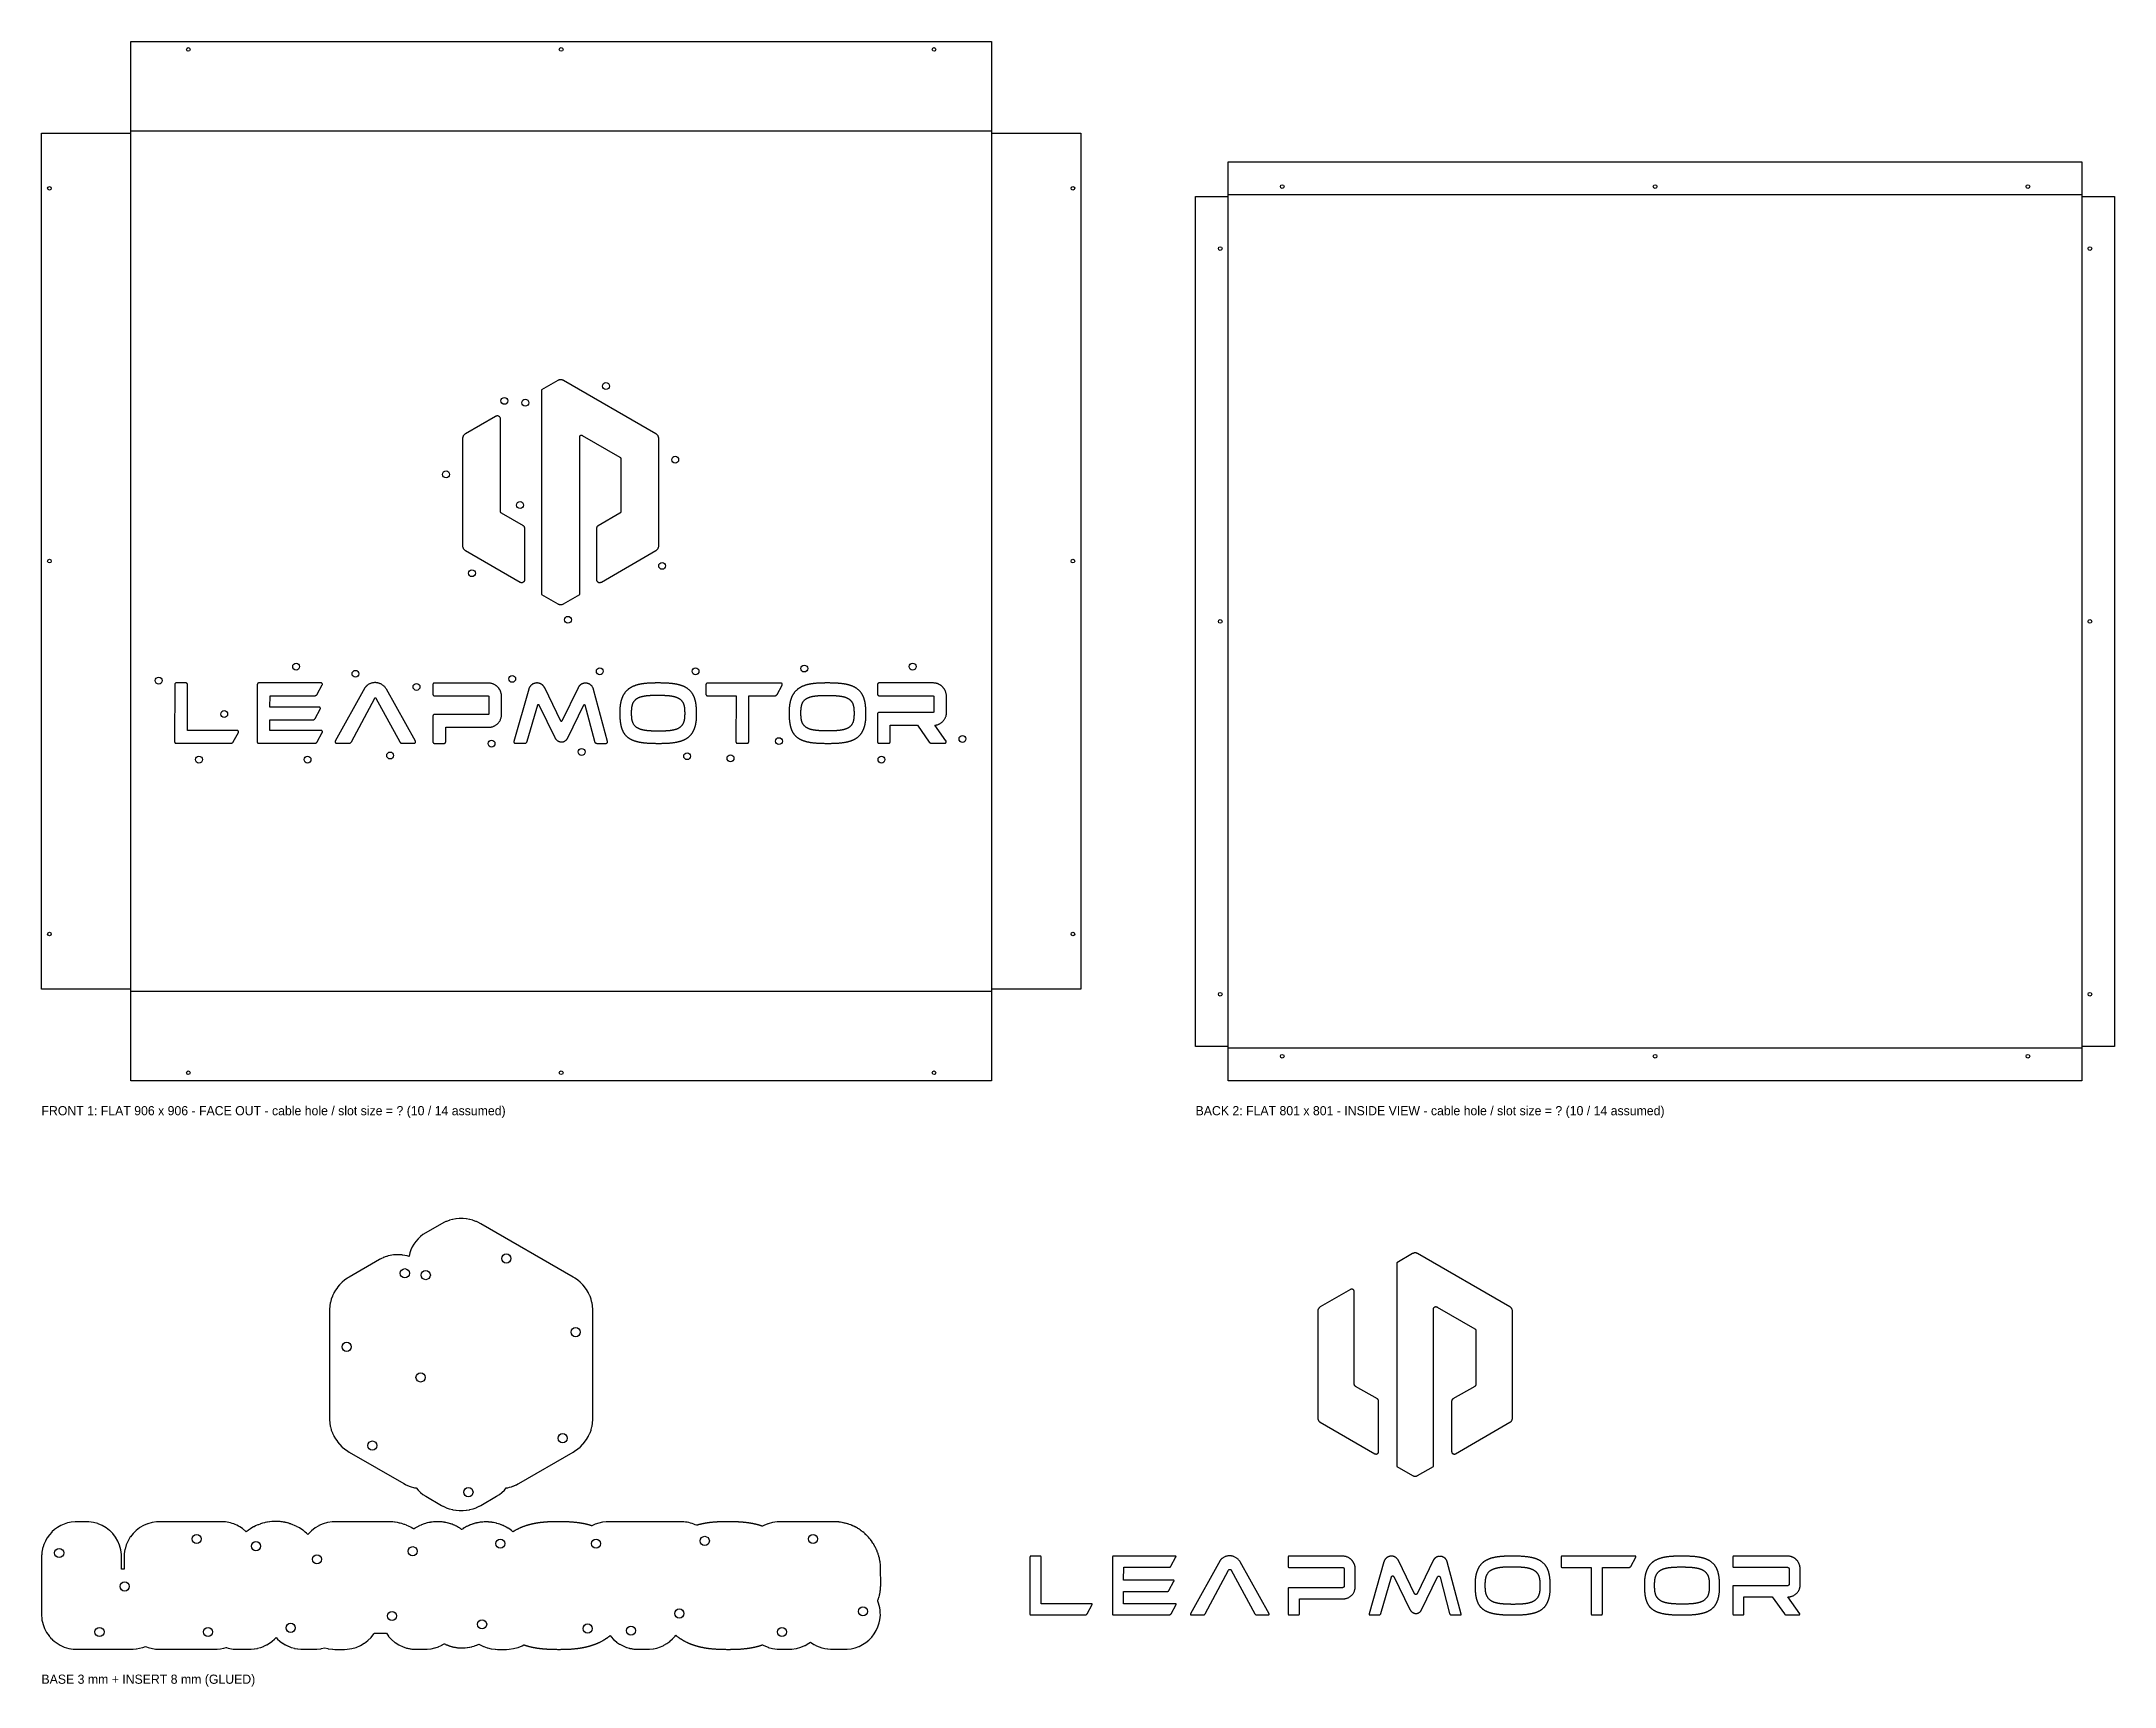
# Model space of a CAD drawing. Header units: millimetres. Extents: x 0 to 1807, y -528 to 906.
import ezdxf

# ---------------------------------------------------------------- set-up
doc = ezdxf.new("R2010")
doc.units = ezdxf.units.MM
for name, color, linetype in [('BEND_UP_90', 1, 'Continuous'), ('CUT', 7, 'Continuous'), ('CUTOUT_LOGO', 6, 'Continuous'), ('HOLES_D3.2', 3, 'Continuous'), ('MARK_D6_STUDS', 5, 'Continuous'), ('PLEXI_BASE_3MM', 2, 'Continuous'), ('PLEXI_BASE_HOLES_D8', 2, 'Continuous'), ('PLEXI_INSERT', 30, 'Continuous'), ('TEXT', 8, 'Continuous')]:
    doc.layers.add(name, color=color, linetype=linetype)

msp = doc.modelspace()

# ---------------------------------------------------------------- texts
at = {"layer": 'TEXT'}
for s, p in [('FRONT 1: FLAT 906 x 906 - FACE OUT - cable hole / slot size = ? (10 / 14 assumed)', (0, -30)), ('BACK 2: FLAT 801 x 801 - INSIDE VIEW - cable hole / slot size = ? (10 / 14 assumed)', (1006, -30)), ('BASE 3 mm + INSERT 8 mm (GLUED)', (0, -525.543))]:
    msp.add_text(s, height=8, dxfattribs=at).set_placement(p)

# ---------------------------------------------------------------- linework, layer by layer
at = {"layer": 'BEND_UP_90'}
for points in [[(78, 828), (828, 828), (828, 78), (78, 78)], [(1034.5, 772.5), (1778.5, 772.5), (1778.5, 28.5), (1034.5, 28.5)]]:
    msp.add_lwpolyline(points, close=True, dxfattribs=at)
at = {"layer": 'CUT'}
for points in [[(78, 906), (828, 906), (828, 826), (906, 826), (906, 80), (828, 80), (828, 0), (78, 0), (78, 80), (0, 80), (0, 826), (78, 826), (78, 906)], [(1034.5, 801), (1778.5, 801), (1778.5, 771), (1807, 771), (1807, 30), (1778.5, 30), (1778.5, 0), (1034.5, 0), (1034.5, 30), (1006, 30), (1006, 771), (1034.5, 771), (1034.5, 801)]]:
    msp.add_lwpolyline(points, close=True, dxfattribs=at)
at = {"layer": 'CUTOUT_LOGO'}
for points in [[(450.436, 415.572), (450.849, 415.402), (451.273, 415.269), (451.704, 415.174), (452.141, 415.117), (452.58, 415.098), (453.019, 415.117), (453.455, 415.174), (453.887, 415.269), (454.311, 415.402), (454.724, 415.572), (455.11, 415.774), (469.192, 423.899), (469.179, 561.363), (469.194, 561.58), (469.231, 561.767), (469.29, 561.944), (469.37, 562.111), (469.47, 562.267), (469.588, 562.409), (469.723, 562.535), (469.872, 562.644), (470.034, 562.734), (470.207, 562.804), (470.392, 562.852), (470.6, 562.878), (470.659, 562.88), (470.732, 562.88), (470.805, 562.875), (470.877, 562.867), (470.948, 562.856), (471.019, 562.841), (471.089, 562.823), (471.158, 562.801), (471.226, 562.776), (471.293, 562.747), (471.358, 562.716), (471.431, 562.676), (504.161, 543.779), (504.284, 543.699), (504.388, 543.619), (504.483, 543.53), (504.57, 543.434), (504.649, 543.331), (504.718, 543.222), (504.777, 543.107), (504.827, 542.988), (504.866, 542.864), (504.894, 542.737), (504.912, 542.607), (504.919, 542.459), (504.919, 496.025), (504.912, 495.877), (504.894, 495.747), (504.866, 495.619), (504.826, 495.496), (504.777, 495.376), (504.717, 495.261), (504.648, 495.152), (504.57, 495.049), (504.483, 494.953), (504.387, 494.864), (504.283, 494.783), (504.161, 494.703), (485.128, 483.72), (484.925, 483.59), (484.724, 483.434), (484.539, 483.264), (484.37, 483.078), (484.219, 482.88), (484.086, 482.669), (483.971, 482.448), (483.875, 482.218), (483.8, 481.979), (483.745, 481.733), (483.712, 481.482), (483.702, 481.242), (483.702, 437.264), (483.725, 436.911), (483.796, 436.549), (483.911, 436.203), (484.066, 435.878), (484.259, 435.578), (484.487, 435.304), (484.746, 435.06), (485.035, 434.849), (485.349, 434.673), (485.687, 434.537), (486.044, 434.444), (486.403, 434.398), (486.559, 434.392), (486.7, 434.394), (486.841, 434.402), (486.981, 434.418), (487.121, 434.44), (487.258, 434.469), (487.394, 434.504), (487.529, 434.547), (487.661, 434.596), (487.791, 434.651), (487.918, 434.713), (488.034, 434.777), (535.617, 462.253), (535.984, 462.488), (536.338, 462.761), (536.664, 463.061), (536.961, 463.387), (537.227, 463.737), (537.463, 464.107), (537.665, 464.496), (537.834, 464.902), (537.967, 465.322), (538.064, 465.755), (538.123, 466.198), (538.143, 466.633), (538.143, 559.6), (538.124, 560.035), (538.065, 560.478), (537.968, 560.911), (537.835, 561.331), (537.666, 561.737), (537.463, 562.126), (537.228, 562.497), (536.961, 562.846), (536.664, 563.172), (536.338, 563.472), (535.984, 563.745), (535.617, 563.98), (455.11, 610.462), (454.723, 610.663), (454.309, 610.833), (453.886, 610.965), (453.454, 611.059), (453.018, 611.116), (452.58, 611.135), (452.141, 611.116), (451.705, 611.059), (451.274, 610.965), (450.851, 610.833), (450.437, 610.663), (450.05, 610.462), (435.964, 602.328), (435.964, 423.899), (450.049, 415.774), (450.436, 415.572)], [(368.817, 563.473), (368.491, 563.172), (368.194, 562.846), (367.927, 562.497), (367.692, 562.126), (367.49, 561.737), (367.321, 561.332), (367.188, 560.911), (367.091, 560.479), (367.032, 560.036), (367.012, 559.601), (367.012, 466.63), (367.032, 466.195), (367.091, 465.752), (367.188, 465.32), (367.321, 464.899), (367.49, 464.494), (367.693, 464.105), (367.928, 463.735), (368.194, 463.386), (368.491, 463.06), (368.817, 462.759), (369.17, 462.486), (369.537, 462.251), (417.141, 434.773), (417.458, 434.616), (417.808, 434.496), (418.165, 434.423), (418.524, 434.395), (418.881, 434.412), (419.233, 434.472), (419.574, 434.575), (419.901, 434.719), (420.211, 434.904), (420.497, 435.129), (420.757, 435.393), (420.976, 435.681), (421.059, 435.813), (421.128, 435.937), (421.191, 436.063), (421.247, 436.192), (421.297, 436.323), (421.34, 436.457), (421.377, 436.593), (421.407, 436.73), (421.431, 436.869), (421.447, 437.009), (421.457, 437.15), (421.46, 437.281), (421.46, 481.243), (421.448, 481.485), (421.413, 481.736), (421.358, 481.981), (421.281, 482.22), (421.185, 482.45), (421.07, 482.671), (420.937, 482.881), (420.785, 483.08), (420.617, 483.265), (420.432, 483.436), (420.232, 483.592), (420.028, 483.723), (400.998, 494.713), (400.871, 494.793), (400.768, 494.872), (400.672, 494.959), (400.585, 495.054), (400.506, 495.156), (400.437, 495.264), (400.378, 495.378), (400.328, 495.497), (400.289, 495.619), (400.26, 495.746), (400.243, 495.875), (400.237, 496.023), (400.237, 576.709), (400.214, 577.062), (400.143, 577.426), (400.028, 577.772), (399.873, 578.098), (399.679, 578.399), (399.452, 578.674), (399.192, 578.919), (398.903, 579.131), (398.588, 579.306), (398.25, 579.443), (397.891, 579.537), (397.531, 579.583), (397.374, 579.588), (397.233, 579.587), (397.092, 579.578), (396.952, 579.562), (396.813, 579.54), (396.676, 579.51), (396.54, 579.474), (396.406, 579.432), (396.274, 579.382), (396.144, 579.327), (396.017, 579.264), (395.903, 579.201), (369.537, 563.981), (369.17, 563.746), (368.817, 563.473)], [(127.161, 346.041), (127.084, 346.193), (126.99, 346.332), (126.88, 346.457), (126.755, 346.568), (126.615, 346.662), (126.464, 346.738), (126.302, 346.795), (126.131, 346.83), (125.977, 346.841), (117.458, 346.841), (117.337, 346.835), (117.198, 346.814), (117.064, 346.778), (116.935, 346.728), (116.813, 346.666), (116.698, 346.591), (116.592, 346.505), (116.495, 346.408), (116.408, 346.301), (116.332, 346.184), (116.269, 346.058), (116.223, 345.938), (116.209, 345.89), (116.2, 345.858), (116.192, 345.825), (116.185, 345.792), (116.179, 345.759), (116.173, 345.726), (116.169, 345.693), (116.165, 345.66), (116.162, 345.626), (116.16, 345.592), (116.159, 345.559), (116.158, 345.53), (116.034, 295.57), (116.037, 295.491), (116.047, 295.407), (116.061, 295.324), (116.081, 295.243), (116.105, 295.163), (116.134, 295.085), (116.169, 295.009), (116.207, 294.936), (116.251, 294.864), (116.299, 294.796), (116.351, 294.73), (116.412, 294.663), (116.478, 294.6), (116.545, 294.545), (116.616, 294.494), (116.689, 294.449), (116.765, 294.408), (116.843, 294.373), (116.924, 294.343), (117.006, 294.318), (117.09, 294.299), (117.176, 294.285), (117.262, 294.277), (117.335, 294.275), (165.141, 294.275), (165.344, 294.285), (165.557, 294.315), (165.766, 294.363), (165.968, 294.429), (166.163, 294.512), (166.35, 294.612), (166.527, 294.728), (166.694, 294.859), (166.849, 295.005), (166.992, 295.165), (167.121, 295.338), (167.228, 295.512), (171.639, 303.657), (171.693, 303.777), (171.736, 303.919), (171.761, 304.064), (171.768, 304.208), (171.758, 304.352), (171.73, 304.492), (171.685, 304.628), (171.624, 304.758), (171.547, 304.881), (171.455, 304.994), (171.347, 305.097), (171.239, 305.176), (171.182, 305.212), (171.132, 305.24), (171.08, 305.265), (171.028, 305.288), (170.974, 305.308), (170.92, 305.326), (170.865, 305.341), (170.809, 305.353), (170.752, 305.362), (170.695, 305.369), (170.638, 305.373), (170.591, 305.373), (127.169, 305.373), (127.263, 345.554), (127.252, 345.708), (127.217, 345.879), (127.161, 346.041)], [(199.243, 346.833), (199.243, 346.843), (189.415, 346.843), (189.26, 346.831), (189.091, 346.795), (188.931, 346.739), (188.781, 346.664), (188.643, 346.571), (188.518, 346.462), (188.408, 346.338), (188.314, 346.201), (188.237, 346.052), (188.179, 345.892), (188.142, 345.723), (188.128, 345.566), (187.997, 295.573), (188.002, 295.472), (188.017, 295.358), (188.041, 295.247), (188.075, 295.139), (188.118, 295.035), (188.169, 294.935), (188.229, 294.839), (188.297, 294.749), (188.372, 294.665), (188.455, 294.587), (188.545, 294.515), (188.641, 294.452), (188.705, 294.418), (188.757, 294.393), (188.81, 294.37), (188.864, 294.349), (188.918, 294.331), (188.974, 294.315), (189.03, 294.302), (189.087, 294.291), (189.145, 294.283), (189.203, 294.277), (189.261, 294.274), (189.308, 294.273), (238.305, 294.273), (238.509, 294.284), (238.723, 294.314), (238.931, 294.363), (239.134, 294.43), (239.329, 294.514), (239.515, 294.615), (239.692, 294.731), (239.859, 294.863), (240.013, 295.01), (240.155, 295.171), (240.283, 295.345), (240.388, 295.519), (244.798, 303.648), (244.853, 303.769), (244.897, 303.912), (244.922, 304.057), (244.93, 304.203), (244.92, 304.347), (244.892, 304.488), (244.849, 304.625), (244.788, 304.757), (244.712, 304.881), (244.62, 304.996), (244.512, 305.1), (244.4, 305.185), (244.337, 305.224), (244.287, 305.251), (244.235, 305.276), (244.183, 305.299), (244.13, 305.318), (244.076, 305.335), (244.021, 305.35), (243.965, 305.362), (243.909, 305.371), (243.853, 305.377), (243.796, 305.381), (243.751, 305.382), (199.133, 305.382), (199.158, 314.675), (236.506, 314.675), (236.708, 314.683), (236.922, 314.712), (237.132, 314.76), (237.335, 314.826), (237.531, 314.91), (237.718, 315.01), (237.895, 315.127), (238.062, 315.259), (238.217, 315.406), (238.359, 315.568), (238.486, 315.743), (238.59, 315.915), (243.004, 324.045), (243.058, 324.163), (243.103, 324.305), (243.129, 324.45), (243.137, 324.596), (243.127, 324.739), (243.099, 324.88), (243.055, 325.017), (242.995, 325.148), (242.918, 325.271), (242.826, 325.386), (242.719, 325.489), (242.608, 325.571), (242.547, 325.608), (242.497, 325.636), (242.446, 325.661), (242.393, 325.683), (242.34, 325.703), (242.285, 325.721), (242.23, 325.735), (242.174, 325.747), (242.118, 325.757), (242.061, 325.763), (242.004, 325.767), (241.957, 325.768), (199.19, 325.768), (199.212, 335.734), (238.238, 335.734), (238.439, 335.743), (238.653, 335.772), (238.863, 335.82), (239.066, 335.886), (239.262, 335.969), (239.449, 336.069), (239.627, 336.186), (239.793, 336.318), (239.948, 336.465), (240.09, 336.626), (240.218, 336.801), (240.322, 336.974), (244.737, 345.109), (244.792, 345.229), (244.836, 345.371), (244.861, 345.516), (244.868, 345.661), (244.858, 345.805), (244.831, 345.945), (244.787, 346.082), (244.726, 346.213), (244.649, 346.336), (244.557, 346.451), (244.449, 346.554), (244.339, 346.636), (244.278, 346.673), (244.228, 346.701), (244.177, 346.726), (244.125, 346.748), (244.071, 346.768), (244.017, 346.785), (243.963, 346.8), (243.907, 346.812), (243.851, 346.821), (243.795, 346.828), (243.738, 346.832), (243.691, 346.833), (199.243, 346.833)], [(299.546, 343.026), (299.139, 343.476), (298.711, 343.904), (298.261, 344.309), (297.792, 344.69), (297.303, 345.046), (296.797, 345.377), (296.274, 345.683), (295.734, 345.961), (295.18, 346.212), (294.617, 346.432), (294.332, 346.532), (294.048, 346.624), (293.761, 346.708), (293.472, 346.784), (293.181, 346.852), (292.889, 346.913), (292.595, 346.965), (292.3, 347.01), (292.003, 347.047), (291.706, 347.075), (291.407, 347.096), (291.111, 347.108), (290.821, 347.115), (290.244, 347.101), (289.667, 347.057), (289.096, 346.984), (288.53, 346.881), (287.971, 346.75), (287.42, 346.59), (286.878, 346.401), (286.346, 346.185), (285.825, 345.942), (285.316, 345.671), (284.821, 345.374), (284.343, 345.052), (284.115, 344.885), (283.896, 344.714), (283.681, 344.538), (283.472, 344.356), (283.268, 344.169), (283.068, 343.976), (282.874, 343.778), (282.686, 343.574), (282.503, 343.366), (282.326, 343.152), (282.154, 342.934), (281.967, 342.681), (256.135, 296.168), (256.072, 296.036), (256.021, 295.878), (255.99, 295.717), (255.98, 295.555), (255.99, 295.395), (256.019, 295.238), (256.067, 295.085), (256.133, 294.939), (256.218, 294.801), (256.321, 294.673), (256.441, 294.558), (256.564, 294.466), (256.63, 294.426), (256.686, 294.395), (256.743, 294.367), (256.802, 294.342), (256.862, 294.319), (256.922, 294.3), (256.984, 294.284), (257.046, 294.27), (257.108, 294.26), (257.172, 294.253), (257.235, 294.249), (257.288, 294.248), (268.016, 294.248), (268.218, 294.256), (268.433, 294.285), (268.644, 294.333), (268.848, 294.399), (269.045, 294.484), (269.232, 294.585), (269.411, 294.702), (269.578, 294.835), (269.733, 294.983), (269.875, 295.145), (270.003, 295.321), (270.107, 295.495), (290.601, 333.639), (290.646, 333.711), (290.684, 333.759), (290.727, 333.801), (290.774, 333.837), (290.826, 333.868), (290.88, 333.892), (290.937, 333.91), (290.996, 333.921), (291.055, 333.926), (291.116, 333.923), (291.176, 333.912), (291.245, 333.892), (291.262, 333.885), (291.29, 333.871), (291.317, 333.856), (291.344, 333.839), (291.369, 333.821), (291.393, 333.801), (291.415, 333.78), (291.437, 333.758), (291.457, 333.734), (291.476, 333.71), (291.493, 333.684), (291.515, 333.646), (312.296, 295.493), (312.399, 295.321), (312.527, 295.146), (312.669, 294.984), (312.823, 294.837), (312.99, 294.704), (313.167, 294.587), (313.354, 294.486), (313.549, 294.402), (313.752, 294.336), (313.961, 294.287), (314.176, 294.257), (314.379, 294.248), (324.848, 294.248), (324.992, 294.256), (325.156, 294.287), (325.312, 294.337), (325.459, 294.406), (325.595, 294.491), (325.719, 294.592), (325.831, 294.707), (325.927, 294.836), (326.008, 294.977), (326.071, 295.128), (326.116, 295.289), (326.138, 295.443), (326.142, 295.523), (326.142, 295.586), (326.139, 295.65), (326.133, 295.713), (326.123, 295.776), (326.111, 295.838), (326.096, 295.899), (326.078, 295.96), (326.057, 296.019), (326.034, 296.078), (326.007, 296.136), (325.981, 296.186), (300.7, 341.373), (300.3, 342.048), (299.93, 342.554), (299.546, 343.026)], [(342.173, 346.689), (342.011, 346.631), (341.86, 346.554), (341.722, 346.459), (341.598, 346.348), (341.488, 346.222), (341.395, 346.083), (341.32, 345.931), (341.265, 345.769), (341.231, 345.598), (341.221, 345.447), (341.221, 336.914), (341.231, 336.762), (341.265, 336.592), (341.32, 336.43), (341.395, 336.278), (341.488, 336.138), (341.598, 336.013), (341.722, 335.902), (341.861, 335.807), (342.012, 335.73), (342.173, 335.672), (342.343, 335.636), (342.499, 335.625), (389.234, 335.625), (389.291, 335.623), (389.336, 335.619), (389.38, 335.612), (389.423, 335.603), (389.466, 335.591), (389.508, 335.576), (389.549, 335.559), (389.589, 335.539), (389.628, 335.517), (389.665, 335.493), (389.701, 335.466), (389.74, 335.433), (389.754, 335.42), (389.772, 335.402), (389.789, 335.384), (389.806, 335.365), (389.822, 335.346), (389.838, 335.326), (389.853, 335.305), (389.868, 335.285), (389.882, 335.263), (389.895, 335.242), (389.908, 335.22), (389.921, 335.197), (389.934, 335.17), (389.947, 335.143), (389.959, 335.116), (389.97, 335.088), (389.981, 335.06), (389.991, 335.032), (390, 335.003), (390.008, 334.974), (390.016, 334.945), (390.023, 334.916), (390.025, 334.906), (389.999, 320.095), (389.998, 319.974), (389.988, 319.892), (389.968, 319.814), (389.94, 319.739), (389.904, 319.667), (389.86, 319.6), (389.809, 319.538), (389.752, 319.483), (389.688, 319.434), (389.619, 319.392), (389.544, 319.358), (389.446, 319.326), (389.443, 319.325), (389.427, 319.322), (389.41, 319.318), (389.393, 319.315), (389.376, 319.312), (389.359, 319.31), (389.342, 319.308), (389.325, 319.306), (389.308, 319.305), (389.291, 319.304), (389.273, 319.304), (389.252, 319.303), (342.498, 319.303), (342.341, 319.291), (342.171, 319.254), (342.01, 319.197), (341.859, 319.119), (341.721, 319.024), (341.597, 318.913), (341.487, 318.787), (341.394, 318.647), (341.32, 318.495), (341.264, 318.333), (341.231, 318.162), (341.221, 318.011), (341.221, 295.492), (341.232, 295.332), (341.269, 295.155), (341.328, 294.987), (341.407, 294.831), (341.504, 294.687), (341.619, 294.557), (341.749, 294.443), (341.893, 294.346), (342.05, 294.268), (342.218, 294.21), (342.395, 294.174), (342.553, 294.164), (351.015, 294.164), (351.176, 294.175), (351.353, 294.212), (351.52, 294.271), (351.677, 294.35), (351.821, 294.447), (351.951, 294.562), (352.066, 294.692), (352.163, 294.836), (352.242, 294.993), (352.301, 295.161), (352.337, 295.338), (352.348, 295.498), (352.348, 308.189), (389.65, 308.189), (389.901, 308.191), (390.155, 308.199), (390.409, 308.213), (390.663, 308.232), (390.916, 308.256), (391.168, 308.286), (391.42, 308.322), (391.671, 308.363), (391.921, 308.409), (392.17, 308.46), (392.418, 308.518), (392.669, 308.581), (393.151, 308.721), (393.629, 308.883), (394.098, 309.065), (394.558, 309.268), (395.009, 309.491), (395.448, 309.733), (395.877, 309.995), (396.294, 310.275), (396.698, 310.574), (397.089, 310.891), (397.467, 311.226), (397.831, 311.579), (398.264, 312.041), (398.67, 312.526), (399.048, 313.032), (399.396, 313.557), (399.713, 314.099), (400, 314.658), (400.256, 315.232), (400.479, 315.82), (400.67, 316.42), (400.827, 317.031), (400.951, 317.653), (401.038, 318.274), (401.052, 318.409), (401.065, 318.535), (401.076, 318.662), (401.086, 318.789), (401.095, 318.916), (401.102, 319.042), (401.109, 319.169), (401.114, 319.297), (401.118, 319.424), (401.121, 319.551), (401.122, 319.678), (401.123, 319.803), (401.123, 334.849), (401.108, 335.181), (401.087, 335.505), (401.057, 335.829), (401.02, 336.151), (400.975, 336.473), (400.922, 336.793), (400.862, 337.112), (400.794, 337.429), (400.718, 337.745), (400.635, 338.059), (400.544, 338.371), (400.446, 338.681), (400.343, 338.98), (400.232, 339.277), (400.114, 339.57), (399.989, 339.86), (399.856, 340.147), (399.717, 340.43), (399.57, 340.71), (399.416, 340.986), (399.255, 341.258), (399.088, 341.526), (398.913, 341.79), (398.732, 342.05), (398.55, 342.295), (398.363, 342.535), (398.169, 342.77), (397.969, 342.999), (397.764, 343.223), (397.552, 343.441), (397.335, 343.654), (397.113, 343.861), (396.885, 344.062), (396.651, 344.257), (396.413, 344.447), (396.165, 344.633), (395.687, 344.961), (395.19, 345.266), (394.679, 345.542), (394.155, 345.791), (393.62, 346.012), (393.074, 346.204), (392.519, 346.367), (391.956, 346.501), (391.386, 346.606), (390.809, 346.68), (390.228, 346.724), (389.655, 346.737), (342.499, 346.737), (342.343, 346.725), (342.173, 346.689)], [(481.079, 341.72), (481.04, 341.834), (481, 341.947), (480.958, 342.059), (480.914, 342.171), (480.868, 342.283), (480.821, 342.393), (480.772, 342.503), (480.718, 342.619), (480.545, 342.956), (480.352, 343.287), (480.141, 343.606), (479.914, 343.912), (479.671, 344.205), (479.413, 344.485), (479.139, 344.749), (478.852, 344.999), (478.551, 345.233), (478.237, 345.451), (477.91, 345.651), (477.576, 345.833), (477.309, 345.962), (477.04, 346.08), (476.767, 346.188), (476.49, 346.284), (476.209, 346.37), (475.926, 346.445), (475.64, 346.508), (475.351, 346.56), (475.061, 346.601), (474.768, 346.631), (474.475, 346.649), (474.182, 346.656), (473.956, 346.654), (473.732, 346.644), (473.508, 346.628), (473.285, 346.605), (473.063, 346.575), (472.842, 346.538), (472.622, 346.494), (472.404, 346.444), (472.187, 346.387), (471.972, 346.323), (471.759, 346.253), (471.547, 346.176), (471.339, 346.092), (471.135, 346.002), (470.934, 345.906), (470.736, 345.803), (470.542, 345.694), (470.352, 345.579), (470.165, 345.459), (469.982, 345.332), (469.803, 345.199), (469.629, 345.061), (469.458, 344.917), (469.292, 344.767), (469.13, 344.61), (468.973, 344.449), (468.821, 344.284), (468.675, 344.114), (468.533, 343.94), (468.397, 343.761), (468.267, 343.579), (468.142, 343.392), (468.023, 343.202), (467.91, 343.008), (467.803, 342.811), (467.704, 342.615), (453.599, 313.569), (453.57, 313.516), (453.546, 313.48), (453.518, 313.447), (453.488, 313.417), (453.455, 313.39), (453.42, 313.365), (453.383, 313.345), (453.344, 313.327), (453.304, 313.314), (453.262, 313.304), (453.219, 313.298), (453.172, 313.296), (453.123, 313.298), (453.08, 313.304), (453.037, 313.314), (452.996, 313.328), (452.956, 313.346), (452.918, 313.367), (452.883, 313.392), (452.849, 313.42), (452.819, 313.45), (452.791, 313.484), (452.766, 313.52), (452.737, 313.575), (438.688, 342.497), (438.586, 342.698), (438.477, 342.9), (438.362, 343.098), (438.242, 343.293), (438.116, 343.485), (437.984, 343.673), (437.848, 343.857), (437.706, 344.037), (437.559, 344.213), (437.407, 344.385), (437.25, 344.552), (437.087, 344.716), (436.927, 344.868), (436.762, 345.015), (436.594, 345.157), (436.421, 345.295), (436.245, 345.427), (436.065, 345.554), (435.882, 345.676), (435.695, 345.792), (435.504, 345.903), (435.311, 346.009), (435.114, 346.109), (434.914, 346.203), (434.723, 346.287), (434.53, 346.365), (434.334, 346.436), (434.136, 346.502), (433.937, 346.562), (433.736, 346.616), (433.533, 346.663), (433.329, 346.705), (433.123, 346.74), (432.916, 346.769), (432.709, 346.792), (432.502, 346.808), (432.219, 346.823), (431.931, 346.827), (431.645, 346.821), (431.358, 346.805), (431.073, 346.778), (430.789, 346.74), (430.507, 346.692), (430.226, 346.634), (429.948, 346.566), (429.672, 346.487), (429.399, 346.398), (429.127, 346.298), (428.864, 346.189), (428.607, 346.07), (428.355, 345.942), (428.109, 345.804), (427.868, 345.656), (427.634, 345.499), (427.405, 345.334), (427.184, 345.159), (426.969, 344.976), (426.761, 344.784), (426.56, 344.584), (426.366, 344.375), (426.181, 344.156), (426.006, 343.933), (425.84, 343.704), (425.682, 343.469), (425.534, 343.229), (425.394, 342.983), (425.264, 342.733), (425.143, 342.477), (425.031, 342.218), (424.929, 341.954), (424.837, 341.686), (424.757, 341.422), (411.732, 295.889), (411.7, 295.74), (411.687, 295.569), (411.695, 295.4), (411.725, 295.235), (411.775, 295.077), (411.844, 294.928), (411.932, 294.788), (412.036, 294.659), (412.157, 294.544), (412.294, 294.444), (412.445, 294.361), (412.591, 294.304), (412.642, 294.289), (412.673, 294.281), (412.705, 294.273), (412.737, 294.266), (412.769, 294.26), (412.801, 294.255), (412.834, 294.25), (412.867, 294.247), (412.9, 294.244), (412.933, 294.242), (412.967, 294.241), (412.994, 294.24), (421.134, 294.24), (421.379, 294.254), (421.636, 294.297), (421.885, 294.366), (422.122, 294.462), (422.347, 294.581), (422.558, 294.723), (422.752, 294.887), (422.928, 295.071), (423.084, 295.273), (423.219, 295.493), (423.331, 295.729), (423.41, 295.959), (432.599, 327.82), (432.622, 327.885), (432.644, 327.931), (432.671, 327.974), (432.702, 328.014), (432.736, 328.05), (432.775, 328.082), (432.816, 328.11), (432.86, 328.133), (432.907, 328.152), (432.955, 328.166), (433.005, 328.175), (433.062, 328.179), (433.107, 328.177), (433.15, 328.172), (433.193, 328.162), (433.233, 328.149), (433.273, 328.132), (433.31, 328.111), (433.346, 328.087), (433.379, 328.06), (433.409, 328.029), (433.437, 327.996), (433.462, 327.96), (433.491, 327.907), (447.441, 299.19), (447.497, 299.079), (447.556, 298.968), (447.618, 298.859), (447.682, 298.751), (447.749, 298.645), (447.817, 298.54), (447.888, 298.437), (447.961, 298.335), (448.037, 298.235), (448.115, 298.136), (448.194, 298.039), (448.276, 297.945), (448.457, 297.742), (448.649, 297.543), (448.848, 297.35), (449.053, 297.165), (449.265, 296.988), (449.483, 296.818), (449.706, 296.656), (449.935, 296.502), (450.17, 296.356), (450.41, 296.218), (450.655, 296.089), (450.902, 295.97), (451.015, 295.919), (451.126, 295.871), (451.238, 295.826), (451.351, 295.782), (451.465, 295.741), (451.579, 295.702), (451.695, 295.665), (451.81, 295.631), (451.927, 295.598), (452.044, 295.568), (452.162, 295.54), (452.279, 295.514), (452.379, 295.494), (452.482, 295.475), (452.585, 295.459), (452.688, 295.445), (452.791, 295.434), (452.895, 295.424), (452.999, 295.417), (453.103, 295.413), (453.207, 295.41), (453.311, 295.41), (453.415, 295.413), (453.522, 295.417), (453.877, 295.443), (454.239, 295.492), (454.596, 295.562), (454.947, 295.653), (455.292, 295.765), (455.629, 295.897), (455.957, 296.049), (456.276, 296.221), (456.585, 296.412), (456.882, 296.621), (457.168, 296.849), (457.437, 297.091), (457.572, 297.226), (457.699, 297.36), (457.822, 297.497), (457.941, 297.637), (458.055, 297.781), (458.165, 297.929), (458.271, 298.079), (458.373, 298.233), (458.469, 298.389), (458.562, 298.548), (458.65, 298.71), (458.73, 298.871), (472.71, 327.711), (472.75, 327.783), (472.784, 327.829), (472.822, 327.87), (472.865, 327.906), (472.912, 327.936), (472.962, 327.96), (473.014, 327.979), (473.069, 327.991), (473.124, 327.996), (473.18, 327.995), (473.236, 327.987), (473.301, 327.969), (473.332, 327.957), (473.367, 327.94), (473.399, 327.921), (473.43, 327.899), (473.459, 327.874), (473.486, 327.848), (473.51, 327.819), (473.533, 327.788), (473.552, 327.755), (473.569, 327.721), (473.583, 327.685), (473.599, 327.632), (481.92, 295.949), (481.996, 295.711), (482.105, 295.469), (482.238, 295.243), (482.394, 295.034), (482.571, 294.845), (482.766, 294.676), (482.978, 294.529), (483.206, 294.405), (483.447, 294.306), (483.699, 294.233), (483.961, 294.188), (484.211, 294.174), (492.172, 294.174), (492.323, 294.184), (492.489, 294.218), (492.647, 294.272), (492.795, 294.345), (492.932, 294.435), (493.055, 294.541), (493.165, 294.661), (493.26, 294.795), (493.338, 294.94), (493.397, 295.097), (493.437, 295.261), (493.452, 295.41), (493.454, 295.457), (493.455, 295.49), (493.454, 295.524), (493.453, 295.557), (493.451, 295.591), (493.448, 295.624), (493.444, 295.657), (493.44, 295.69), (493.434, 295.723), (493.428, 295.755), (493.421, 295.788), (493.413, 295.818), (481.214, 341.263), (481.184, 341.375), (481.151, 341.49), (481.116, 341.605), (481.079, 341.72)], [(562.198, 342.554), (561.984, 342.683), (561.769, 342.809), (561.553, 342.932), (561.335, 343.052), (561.115, 343.17), (560.893, 343.284), (560.67, 343.396), (560.447, 343.504), (560.264, 343.59), (560.081, 343.674), (559.897, 343.756), (559.713, 343.837), (559.528, 343.917), (559.342, 343.994), (559.156, 344.07), (558.969, 344.145), (558.781, 344.218), (558.593, 344.289), (558.404, 344.359), (558.214, 344.427), (557.98, 344.508), (557.745, 344.588), (557.51, 344.666), (557.274, 344.742), (557.037, 344.815), (556.8, 344.887), (556.562, 344.957), (556.323, 345.025), (556.084, 345.091), (555.844, 345.155), (555.604, 345.217), (555.363, 345.277), (555.043, 345.353), (554.723, 345.427), (554.402, 345.499), (554.081, 345.568), (553.759, 345.634), (553.437, 345.698), (553.114, 345.759), (552.79, 345.817), (552.467, 345.874), (552.142, 345.927), (551.818, 345.978), (551.492, 346.026), (550.969, 346.1), (550.445, 346.168), (549.921, 346.233), (549.396, 346.294), (548.871, 346.35), (548.345, 346.402), (547.819, 346.45), (547.292, 346.493), (546.766, 346.532), (546.239, 346.567), (545.711, 346.598), (545.184, 346.624), (544.549, 346.652), (543.916, 346.677), (543.283, 346.701), (542.649, 346.723), (542.016, 346.742), (541.382, 346.76), (540.749, 346.776), (540.115, 346.789), (539.481, 346.801), (538.847, 346.811), (538.214, 346.818), (537.581, 346.824), (537.537, 346.824), (537.493, 346.825), (537.448, 346.825), (537.404, 346.825), (537.359, 346.826), (537.315, 346.826), (537.27, 346.826), (537.226, 346.826), (537.181, 346.826), (537.137, 346.825), (537.092, 346.825), (537.047, 346.825), (536.711, 346.821), (536.377, 346.817), (536.042, 346.813), (535.707, 346.808), (535.372, 346.803), (535.037, 346.797), (534.703, 346.791), (534.368, 346.785), (534.033, 346.778), (533.698, 346.771), (533.364, 346.764), (533.029, 346.756), (532.767, 346.749), (532.504, 346.743), (532.241, 346.735), (531.979, 346.727), (531.716, 346.719), (531.453, 346.71), (531.19, 346.701), (530.928, 346.691), (530.665, 346.681), (530.402, 346.67), (530.14, 346.659), (529.877, 346.647), (529.478, 346.628), (529.079, 346.606), (528.68, 346.581), (528.281, 346.554), (527.882, 346.524), (527.484, 346.491), (527.085, 346.456), (526.687, 346.418), (526.289, 346.377), (525.892, 346.334), (525.494, 346.288), (525.098, 346.239), (524.819, 346.204), (524.54, 346.167), (524.261, 346.128), (523.982, 346.087), (523.704, 346.045), (523.426, 346.001), (523.148, 345.955), (522.87, 345.907), (522.593, 345.858), (522.316, 345.808), (522.039, 345.755), (521.762, 345.701), (521.543, 345.657), (521.325, 345.611), (521.106, 345.563), (520.888, 345.515), (520.671, 345.465), (520.454, 345.413), (520.237, 345.36), (520.02, 345.306), (519.804, 345.25), (519.588, 345.193), (519.372, 345.135), (519.157, 345.075), (518.822, 344.979), (518.486, 344.877), (518.151, 344.772), (517.818, 344.661), (517.486, 344.546), (517.157, 344.426), (516.828, 344.302), (516.502, 344.173), (516.177, 344.04), (515.854, 343.902), (515.533, 343.76), (515.214, 343.613), (514.956, 343.49), (514.7, 343.362), (514.446, 343.232), (514.195, 343.097), (513.945, 342.959), (513.697, 342.817), (513.452, 342.672), (513.209, 342.523), (512.967, 342.37), (512.728, 342.214), (512.492, 342.054), (512.258, 341.892), (512.15, 341.814), (512.043, 341.737), (511.938, 341.659), (511.833, 341.58), (511.729, 341.501), (511.625, 341.421), (511.522, 341.34), (511.419, 341.258), (511.317, 341.175), (511.216, 341.092), (511.116, 341.008), (511.014, 340.921), (510.723, 340.668), (510.436, 340.405), (510.156, 340.136), (509.882, 339.86), (509.615, 339.578), (509.355, 339.29), (509.101, 338.996), (508.855, 338.696), (508.615, 338.39), (508.383, 338.078), (508.158, 337.761), (507.943, 337.441), (507.828, 337.265), (507.715, 337.089), (507.605, 336.912), (507.497, 336.733), (507.39, 336.553), (507.286, 336.372), (507.184, 336.19), (507.084, 336.006), (506.986, 335.822), (506.89, 335.636), (506.796, 335.45), (506.704, 335.262), (506.604, 335.052), (506.508, 334.842), (506.413, 334.632), (506.321, 334.42), (506.231, 334.207), (506.143, 333.994), (506.057, 333.779), (505.974, 333.564), (505.893, 333.348), (505.814, 333.131), (505.737, 332.913), (505.663, 332.695), (505.58, 332.443), (505.499, 332.189), (505.42, 331.934), (505.345, 331.679), (505.271, 331.423), (505.201, 331.167), (505.133, 330.909), (505.067, 330.651), (505.005, 330.392), (504.945, 330.133), (504.887, 329.873), (504.832, 329.612), (504.77, 329.297), (504.71, 328.982), (504.654, 328.667), (504.6, 328.351), (504.55, 328.034), (504.502, 327.717), (504.458, 327.4), (504.416, 327.082), (504.378, 326.764), (504.343, 326.446), (504.31, 326.127), (504.281, 325.808), (504.249, 325.429), (504.221, 325.05), (504.194, 324.671), (504.17, 324.292), (504.149, 323.913), (504.13, 323.534), (504.114, 323.155), (504.1, 322.775), (504.089, 322.396), (504.08, 322.016), (504.074, 321.636), (504.07, 321.258), (504.067, 320.874), (504.066, 320.489), (504.067, 320.103), (504.071, 319.718), (504.076, 319.333), (504.084, 318.948), (504.093, 318.563), (504.105, 318.178), (504.119, 317.793), (504.135, 317.408), (504.153, 317.023), (504.173, 316.638), (504.192, 316.305), (504.213, 315.972), (504.236, 315.638), (504.262, 315.305), (504.29, 314.973), (504.319, 314.64), (504.351, 314.307), (504.386, 313.975), (504.422, 313.643), (504.46, 313.311), (504.501, 312.98), (504.543, 312.649), (504.58, 312.377), (504.619, 312.105), (504.66, 311.834), (504.703, 311.563), (504.748, 311.292), (504.795, 311.022), (504.844, 310.752), (504.896, 310.482), (504.949, 310.213), (505.004, 309.944), (505.062, 309.676), (505.121, 309.408), (505.171, 309.192), (505.223, 308.976), (505.276, 308.761), (505.332, 308.546), (505.39, 308.332), (505.45, 308.118), (505.512, 307.905), (505.576, 307.692), (505.642, 307.48), (505.71, 307.269), (505.78, 307.058), (505.852, 306.847), (505.914, 306.672), (505.978, 306.498), (506.044, 306.324), (506.111, 306.152), (506.18, 305.98), (506.251, 305.808), (506.324, 305.637), (506.398, 305.467), (506.474, 305.298), (506.552, 305.13), (506.631, 304.962), (506.712, 304.796), (506.785, 304.648), (506.86, 304.5), (506.937, 304.353), (507.015, 304.207), (507.095, 304.061), (507.177, 303.916), (507.259, 303.773), (507.344, 303.63), (507.429, 303.488), (507.516, 303.346), (507.605, 303.206), (507.696, 303.066), (507.783, 302.934), (507.872, 302.803), (507.963, 302.673), (508.055, 302.545), (508.148, 302.417), (508.243, 302.29), (508.339, 302.165), (508.436, 302.04), (508.535, 301.916), (508.635, 301.794), (508.737, 301.673), (508.841, 301.551), (509.05, 301.315), (509.265, 301.083), (509.485, 300.855), (509.709, 300.632), (509.938, 300.414), (510.171, 300.201), (510.409, 299.993), (510.651, 299.79), (510.897, 299.591), (511.148, 299.398), (511.402, 299.211), (511.659, 299.029), (511.869, 298.886), (512.079, 298.747), (512.291, 298.611), (512.505, 298.477), (512.72, 298.346), (512.938, 298.219), (513.157, 298.094), (513.377, 297.972), (513.6, 297.853), (513.824, 297.737), (514.049, 297.624), (514.275, 297.514), (514.46, 297.427), (514.644, 297.342), (514.829, 297.259), (515.015, 297.177), (515.202, 297.097), (515.389, 297.018), (515.577, 296.942), (515.766, 296.866), (515.955, 296.793), (516.145, 296.721), (516.335, 296.65), (516.526, 296.582), (516.763, 296.499), (516.999, 296.419), (517.236, 296.34), (517.474, 296.264), (517.712, 296.189), (517.952, 296.117), (518.191, 296.046), (518.431, 295.978), (518.672, 295.911), (518.914, 295.847), (519.155, 295.784), (519.398, 295.724), (519.72, 295.647), (520.042, 295.572), (520.365, 295.5), (520.688, 295.431), (521.012, 295.364), (521.336, 295.3), (521.661, 295.238), (521.986, 295.179), (522.311, 295.123), (522.638, 295.069), (522.964, 295.018), (523.291, 294.969), (523.814, 294.896), (524.336, 294.827), (524.86, 294.763), (525.383, 294.703), (525.908, 294.647), (526.432, 294.595), (526.957, 294.547), (527.482, 294.504), (528.008, 294.465), (528.534, 294.43), (529.06, 294.4), (529.587, 294.373), (530.238, 294.345), (530.889, 294.319), (531.54, 294.295), (532.191, 294.274), (532.842, 294.254), (533.493, 294.237), (534.144, 294.222), (534.795, 294.209), (535.446, 294.198), (536.097, 294.189), (536.749, 294.183), (537.399, 294.179), (537.535, 294.178), (537.672, 294.178), (537.808, 294.177), (537.944, 294.177), (538.08, 294.178), (538.216, 294.178), (538.353, 294.179), (538.489, 294.18), (538.625, 294.181), (538.761, 294.182), (538.898, 294.184), (539.032, 294.186), (539.41, 294.19), (539.791, 294.194), (540.172, 294.199), (540.553, 294.204), (540.933, 294.21), (541.314, 294.217), (541.695, 294.224), (542.075, 294.232), (542.456, 294.241), (542.837, 294.25), (543.217, 294.26), (543.6, 294.27), (544.148, 294.289), (544.696, 294.311), (545.245, 294.337), (545.793, 294.368), (546.341, 294.402), (546.888, 294.441), (547.436, 294.484), (547.982, 294.53), (548.529, 294.581), (549.075, 294.636), (549.621, 294.695), (550.167, 294.758), (550.51, 294.8), (550.852, 294.845), (551.195, 294.892), (551.537, 294.942), (551.878, 294.995), (552.219, 295.05), (552.56, 295.107), (552.9, 295.167), (553.24, 295.229), (553.579, 295.294), (553.918, 295.362), (554.257, 295.432), (554.511, 295.486), (554.765, 295.543), (555.019, 295.602), (555.272, 295.662), (555.524, 295.725), (555.776, 295.789), (556.027, 295.856), (556.278, 295.924), (556.529, 295.994), (556.778, 296.067), (557.028, 296.141), (557.277, 296.217), (557.475, 296.28), (557.673, 296.344), (557.869, 296.409), (558.066, 296.476), (558.262, 296.545), (558.457, 296.615), (558.652, 296.687), (558.846, 296.761), (559.039, 296.836), (559.232, 296.912), (559.425, 296.99), (559.616, 297.07), (559.849, 297.169), (560.083, 297.271), (560.315, 297.377), (560.546, 297.486), (560.775, 297.597), (561.003, 297.712), (561.229, 297.829), (561.454, 297.95), (561.677, 298.073), (561.899, 298.199), (562.119, 298.328), (562.337, 298.459), (562.519, 298.573), (562.7, 298.688), (562.879, 298.806), (563.057, 298.926), (563.233, 299.049), (563.407, 299.174), (563.58, 299.301), (563.751, 299.431), (563.92, 299.563), (564.087, 299.697), (564.253, 299.834), (564.418, 299.973), (564.699, 300.22), (564.976, 300.474), (565.247, 300.735), (565.511, 301.002), (565.768, 301.276), (566.019, 301.555), (566.263, 301.841), (566.5, 302.132), (566.731, 302.429), (566.954, 302.731), (567.17, 303.039), (567.377, 303.35), (567.487, 303.521), (567.595, 303.692), (567.701, 303.864), (567.805, 304.038), (567.906, 304.213), (568.006, 304.389), (568.104, 304.566), (568.2, 304.744), (568.294, 304.923), (568.385, 305.104), (568.475, 305.285), (568.563, 305.468), (568.658, 305.673), (568.75, 305.878), (568.841, 306.084), (568.929, 306.291), (569.016, 306.499), (569.1, 306.707), (569.181, 306.917), (569.261, 307.128), (569.338, 307.339), (569.414, 307.551), (569.486, 307.764), (569.557, 307.977), (569.637, 308.227), (569.715, 308.478), (569.791, 308.73), (569.863, 308.983), (569.934, 309.236), (570.002, 309.49), (570.067, 309.745), (570.129, 310), (570.189, 310.256), (570.247, 310.513), (570.302, 310.77), (570.354, 311.028), (570.415, 311.347), (570.473, 311.666), (570.528, 311.985), (570.58, 312.305), (570.629, 312.625), (570.675, 312.946), (570.718, 313.267), (570.758, 313.588), (570.796, 313.91), (570.83, 314.232), (570.861, 314.555), (570.889, 314.877), (570.921, 315.271), (570.949, 315.665), (570.976, 316.059), (570.999, 316.453), (571.02, 316.847), (571.038, 317.241), (571.054, 317.636), (571.067, 318.03), (571.078, 318.425), (571.086, 318.819), (571.091, 319.214), (571.094, 319.608), (571.095, 320.021), (571.094, 320.435), (571.091, 320.849), (571.084, 321.262), (571.075, 321.676), (571.064, 322.09), (571.05, 322.504), (571.033, 322.917), (571.014, 323.331), (570.992, 323.744), (570.968, 324.157), (570.941, 324.571), (570.914, 324.945), (570.884, 325.321), (570.851, 325.695), (570.815, 326.07), (570.776, 326.444), (570.734, 326.818), (570.689, 327.191), (570.641, 327.565), (570.59, 327.937), (570.536, 328.31), (570.479, 328.682), (570.419, 329.053), (570.365, 329.37), (570.308, 329.688), (570.247, 330.006), (570.183, 330.322), (570.116, 330.638), (570.045, 330.953), (569.972, 331.267), (569.894, 331.581), (569.814, 331.894), (569.73, 332.206), (569.643, 332.517), (569.553, 332.828), (569.474, 333.087), (569.391, 333.345), (569.304, 333.602), (569.215, 333.858), (569.121, 334.112), (569.024, 334.365), (568.923, 334.617), (568.819, 334.867), (568.712, 335.116), (568.601, 335.364), (568.486, 335.609), (568.367, 335.855), (568.259, 336.069), (568.148, 336.28), (568.035, 336.49), (567.918, 336.697), (567.798, 336.904), (567.675, 337.108), (567.549, 337.31), (567.42, 337.511), (567.288, 337.709), (567.153, 337.906), (567.015, 338.101), (566.874, 338.294), (566.606, 338.649), (566.325, 338.999), (566.035, 339.34), (565.736, 339.673), (565.428, 339.998), (565.111, 340.313), (564.785, 340.62), (564.45, 340.917), (564.107, 341.205), (563.757, 341.484), (563.398, 341.752), (563.034, 342.009), (562.827, 342.15), (562.619, 342.287), (562.409, 342.422), (562.198, 342.554)], [(579.272, 336.526), (579.322, 336.398), (579.384, 336.278), (579.459, 336.165), (579.544, 336.06), (579.641, 335.965), (579.747, 335.879), (579.863, 335.805), (579.987, 335.742), (580.104, 335.698), (580.15, 335.684), (580.183, 335.675), (580.216, 335.667), (580.249, 335.66), (580.282, 335.653), (580.316, 335.648), (580.349, 335.643), (580.383, 335.639), (580.416, 335.636), (580.45, 335.634), (580.483, 335.633), (580.513, 335.632), (605.436, 335.632), (605.342, 295.537), (605.348, 295.413), (605.371, 295.27), (605.409, 295.133), (605.461, 295.002), (605.526, 294.877), (605.604, 294.761), (605.694, 294.654), (605.796, 294.557), (605.908, 294.471), (606.03, 294.396), (606.16, 294.335), (606.285, 294.293), (606.331, 294.281), (606.36, 294.275), (606.389, 294.268), (606.419, 294.263), (606.448, 294.258), (606.477, 294.254), (606.506, 294.25), (606.536, 294.247), (606.565, 294.245), (606.594, 294.244), (606.623, 294.243), (606.649, 294.242), (615.162, 294.242), (615.284, 294.249), (615.421, 294.271), (615.554, 294.308), (615.681, 294.357), (615.801, 294.42), (615.915, 294.494), (616.019, 294.58), (616.115, 294.676), (616.2, 294.782), (616.275, 294.898), (616.338, 295.022), (616.382, 295.14), (616.396, 295.187), (616.405, 295.219), (616.413, 295.252), (616.42, 295.285), (616.426, 295.318), (616.432, 295.351), (616.437, 295.384), (616.44, 295.418), (616.443, 295.452), (616.446, 295.486), (616.447, 295.52), (616.447, 295.548), (616.55, 335.632), (639.098, 335.632), (639.3, 335.642), (639.514, 335.671), (639.723, 335.719), (639.926, 335.786), (640.121, 335.869), (640.307, 335.969), (640.485, 336.085), (640.651, 336.217), (640.806, 336.363), (640.948, 336.524), (641.076, 336.698), (641.181, 336.871), (645.597, 345.008), (645.652, 345.129), (645.695, 345.271), (645.72, 345.416), (645.727, 345.561), (645.716, 345.704), (645.689, 345.844), (645.644, 345.981), (645.584, 346.111), (645.507, 346.234), (645.415, 346.348), (645.308, 346.451), (645.199, 346.532), (645.14, 346.569), (645.089, 346.597), (645.038, 346.622), (644.986, 346.645), (644.932, 346.665), (644.878, 346.683), (644.823, 346.698), (644.767, 346.71), (644.71, 346.719), (644.653, 346.726), (644.596, 346.73), (644.549, 346.73), (580.499, 346.73), (580.377, 346.724), (580.239, 346.702), (580.106, 346.666), (579.978, 346.616), (579.857, 346.554), (579.744, 346.479), (579.638, 346.394), (579.542, 346.298), (579.456, 346.191), (579.381, 346.076), (579.317, 345.951), (579.272, 345.833), (579.258, 345.786), (579.249, 345.754), (579.241, 345.721), (579.234, 345.688), (579.227, 345.655), (579.222, 345.622), (579.217, 345.588), (579.213, 345.555), (579.21, 345.521), (579.208, 345.487), (579.207, 345.453), (579.206, 345.424), (579.206, 336.917), (579.213, 336.796), (579.235, 336.658), (579.272, 336.526)], [(709.574, 342.686), (709.358, 342.813), (709.14, 342.936), (708.921, 343.057), (708.701, 343.174), (708.478, 343.289), (708.255, 343.401), (708.03, 343.509), (707.846, 343.595), (707.663, 343.679), (707.478, 343.762), (707.293, 343.843), (707.108, 343.923), (706.921, 344.001), (706.734, 344.077), (706.546, 344.151), (706.358, 344.224), (706.168, 344.296), (705.979, 344.366), (705.788, 344.434), (705.553, 344.516), (705.317, 344.596), (705.08, 344.673), (704.843, 344.749), (704.605, 344.823), (704.367, 344.895), (704.128, 344.965), (703.888, 345.033), (703.648, 345.099), (703.407, 345.163), (703.166, 345.225), (702.924, 345.285), (702.603, 345.362), (702.281, 345.436), (701.959, 345.508), (701.636, 345.577), (701.312, 345.644), (700.988, 345.708), (700.664, 345.769), (700.339, 345.828), (700.013, 345.884), (699.688, 345.937), (699.361, 345.988), (699.034, 346.037), (698.511, 346.11), (697.987, 346.178), (697.463, 346.243), (696.939, 346.303), (696.414, 346.359), (695.888, 346.411), (695.362, 346.458), (694.836, 346.501), (694.309, 346.54), (693.782, 346.575), (693.255, 346.605), (692.728, 346.631), (692.274, 346.651), (691.821, 346.669), (691.368, 346.687), (690.915, 346.703), (690.462, 346.719), (690.009, 346.734), (689.556, 346.748), (689.103, 346.761), (688.65, 346.773), (688.197, 346.784), (687.744, 346.795), (687.29, 346.804), (687.11, 346.807), (686.932, 346.809), (686.754, 346.812), (686.576, 346.814), (686.398, 346.816), (686.22, 346.818), (686.041, 346.819), (685.863, 346.82), (685.685, 346.821), (685.507, 346.822), (685.328, 346.822), (685.148, 346.822), (684.769, 346.82), (684.393, 346.817), (684.016, 346.813), (683.639, 346.809), (683.263, 346.804), (682.886, 346.799), (682.51, 346.793), (682.133, 346.786), (681.756, 346.779), (681.38, 346.771), (681.003, 346.762), (680.627, 346.753), (680.363, 346.747), (680.097, 346.74), (679.832, 346.732), (679.567, 346.724), (679.302, 346.716), (679.037, 346.707), (678.772, 346.697), (678.507, 346.687), (678.242, 346.677), (677.977, 346.666), (677.712, 346.654), (677.446, 346.642), (677.048, 346.623), (676.648, 346.601), (676.249, 346.576), (675.85, 346.549), (675.451, 346.518), (675.052, 346.486), (674.654, 346.45), (674.255, 346.412), (673.857, 346.371), (673.46, 346.328), (673.062, 346.282), (672.666, 346.233), (672.387, 346.197), (672.108, 346.16), (671.829, 346.121), (671.551, 346.08), (671.273, 346.038), (670.995, 345.994), (670.717, 345.948), (670.44, 345.901), (670.163, 345.852), (669.886, 345.801), (669.609, 345.749), (669.333, 345.694), (669.114, 345.65), (668.896, 345.604), (668.678, 345.557), (668.46, 345.508), (668.243, 345.458), (668.026, 345.406), (667.809, 345.353), (667.593, 345.299), (667.377, 345.243), (667.162, 345.186), (666.947, 345.128), (666.732, 345.068), (666.397, 344.972), (666.061, 344.871), (665.727, 344.765), (665.394, 344.654), (665.063, 344.539), (664.734, 344.42), (664.406, 344.296), (664.08, 344.167), (663.756, 344.034), (663.433, 343.896), (663.113, 343.754), (662.794, 343.607), (662.536, 343.483), (662.281, 343.356), (662.028, 343.225), (661.776, 343.091), (661.527, 342.953), (661.28, 342.811), (661.035, 342.665), (660.792, 342.516), (660.551, 342.364), (660.312, 342.208), (660.076, 342.048), (659.843, 341.885), (659.735, 341.808), (659.629, 341.731), (659.524, 341.653), (659.419, 341.575), (659.315, 341.495), (659.211, 341.415), (659.108, 341.334), (659.006, 341.252), (658.904, 341.17), (658.803, 341.086), (658.702, 341.002), (658.601, 340.916), (658.31, 340.662), (658.023, 340.4), (657.743, 340.13), (657.469, 339.855), (657.202, 339.572), (656.941, 339.284), (656.688, 338.99), (656.441, 338.69), (656.202, 338.383), (655.97, 338.072), (655.745, 337.754), (655.529, 337.434), (655.414, 337.258), (655.302, 337.082), (655.192, 336.904), (655.083, 336.726), (654.977, 336.546), (654.873, 336.364), (654.77, 336.182), (654.67, 335.998), (654.572, 335.814), (654.476, 335.628), (654.382, 335.441), (654.29, 335.253), (654.191, 335.044), (654.094, 334.834), (654, 334.623), (653.907, 334.411), (653.817, 334.198), (653.73, 333.985), (653.644, 333.77), (653.561, 333.554), (653.479, 333.338), (653.401, 333.121), (653.324, 332.903), (653.25, 332.684), (653.167, 332.432), (653.086, 332.178), (653.008, 331.924), (652.932, 331.668), (652.859, 331.412), (652.788, 331.155), (652.721, 330.898), (652.655, 330.64), (652.593, 330.381), (652.533, 330.121), (652.475, 329.861), (652.42, 329.6), (652.358, 329.285), (652.299, 328.97), (652.242, 328.655), (652.189, 328.339), (652.138, 328.022), (652.091, 327.705), (652.047, 327.388), (652.006, 327.07), (651.967, 326.752), (651.932, 326.434), (651.9, 326.115), (651.871, 325.796), (651.839, 325.417), (651.811, 325.039), (651.785, 324.66), (651.761, 324.282), (651.74, 323.903), (651.721, 323.524), (651.705, 323.145), (651.691, 322.766), (651.68, 322.387), (651.672, 322.007), (651.665, 321.628), (651.662, 321.25), (651.659, 320.866), (651.658, 320.481), (651.66, 320.096), (651.663, 319.712), (651.669, 319.327), (651.677, 318.942), (651.686, 318.557), (651.698, 318.173), (651.712, 317.788), (651.728, 317.403), (651.746, 317.019), (651.766, 316.635), (651.785, 316.302), (651.807, 315.969), (651.83, 315.636), (651.856, 315.303), (651.883, 314.971), (651.913, 314.638), (651.945, 314.306), (651.979, 313.974), (652.016, 313.643), (652.054, 313.311), (652.094, 312.98), (652.137, 312.649), (652.174, 312.377), (652.213, 312.106), (652.253, 311.835), (652.296, 311.564), (652.341, 311.293), (652.389, 311.023), (652.438, 310.754), (652.489, 310.484), (652.542, 310.215), (652.597, 309.947), (652.655, 309.678), (652.714, 309.411), (652.764, 309.195), (652.815, 308.979), (652.869, 308.764), (652.925, 308.549), (652.983, 308.335), (653.043, 308.122), (653.104, 307.909), (653.168, 307.696), (653.234, 307.485), (653.302, 307.273), (653.372, 307.063), (653.444, 306.852), (653.506, 306.677), (653.57, 306.503), (653.635, 306.33), (653.703, 306.157), (653.772, 305.985), (653.843, 305.813), (653.915, 305.643), (653.989, 305.473), (654.065, 305.304), (654.143, 305.135), (654.222, 304.968), (654.303, 304.802), (654.376, 304.654), (654.452, 304.506), (654.528, 304.359), (654.607, 304.213), (654.686, 304.067), (654.768, 303.923), (654.85, 303.779), (654.935, 303.636), (655.02, 303.494), (655.107, 303.353), (655.196, 303.212), (655.287, 303.072), (655.375, 302.94), (655.464, 302.809), (655.554, 302.679), (655.646, 302.55), (655.739, 302.423), (655.834, 302.296), (655.93, 302.17), (656.028, 302.046), (656.126, 301.922), (656.227, 301.8), (656.328, 301.678), (656.433, 301.557), (656.642, 301.32), (656.858, 301.088), (657.077, 300.86), (657.302, 300.636), (657.531, 300.418), (657.765, 300.204), (658.003, 299.996), (658.246, 299.792), (658.492, 299.593), (658.743, 299.4), (658.999, 299.212), (659.256, 299.03), (659.464, 298.888), (659.673, 298.749), (659.884, 298.613), (660.096, 298.48), (660.311, 298.35), (660.527, 298.223), (660.745, 298.098), (660.964, 297.977), (661.185, 297.858), (661.408, 297.743), (661.632, 297.63), (661.857, 297.521), (662.04, 297.435), (662.224, 297.35), (662.408, 297.267), (662.593, 297.185), (662.779, 297.105), (662.965, 297.026), (663.153, 296.95), (663.34, 296.875), (663.529, 296.801), (663.718, 296.729), (663.908, 296.659), (664.098, 296.59), (664.333, 296.508), (664.568, 296.428), (664.805, 296.349), (665.042, 296.273), (665.279, 296.198), (665.517, 296.126), (665.756, 296.056), (665.995, 295.987), (666.235, 295.921), (666.475, 295.856), (666.716, 295.794), (666.958, 295.734), (667.278, 295.656), (667.599, 295.582), (667.921, 295.51), (668.243, 295.44), (668.565, 295.373), (668.888, 295.309), (669.212, 295.247), (669.536, 295.188), (669.861, 295.131), (670.186, 295.077), (670.511, 295.026), (670.837, 294.977), (671.36, 294.904), (671.883, 294.834), (672.407, 294.769), (672.931, 294.709), (673.456, 294.652), (673.981, 294.6), (674.506, 294.552), (675.032, 294.508), (675.559, 294.468), (676.085, 294.433), (676.612, 294.402), (677.138, 294.375), (677.839, 294.343), (678.538, 294.315), (679.237, 294.289), (679.937, 294.265), (680.637, 294.244), (681.336, 294.226), (682.036, 294.211), (682.736, 294.198), (683.436, 294.188), (684.136, 294.18), (684.836, 294.175), (685.538, 294.173), (686.01, 294.176), (686.48, 294.179), (686.949, 294.184), (687.419, 294.189), (687.889, 294.195), (688.359, 294.203), (688.828, 294.211), (689.298, 294.22), (689.768, 294.23), (690.237, 294.241), (690.707, 294.253), (691.178, 294.265), (691.726, 294.284), (692.275, 294.306), (692.823, 294.333), (693.371, 294.363), (693.918, 294.398), (694.466, 294.436), (695.013, 294.479), (695.56, 294.526), (696.106, 294.576), (696.652, 294.631), (697.198, 294.69), (697.743, 294.753), (698.087, 294.795), (698.43, 294.84), (698.773, 294.888), (699.115, 294.938), (699.457, 294.99), (699.798, 295.045), (700.139, 295.103), (700.48, 295.163), (700.82, 295.225), (701.16, 295.29), (701.499, 295.357), (701.838, 295.427), (702.093, 295.482), (702.347, 295.539), (702.601, 295.597), (702.855, 295.658), (703.107, 295.721), (703.36, 295.785), (703.612, 295.852), (703.863, 295.92), (704.114, 295.991), (704.364, 296.063), (704.614, 296.137), (704.863, 296.213), (705.061, 296.276), (705.259, 296.34), (705.456, 296.405), (705.653, 296.473), (705.849, 296.541), (706.045, 296.612), (706.24, 296.684), (706.434, 296.757), (706.628, 296.832), (706.821, 296.909), (707.014, 296.987), (707.206, 297.066), (707.439, 297.165), (707.673, 297.268), (707.905, 297.374), (708.136, 297.482), (708.365, 297.594), (708.593, 297.708), (708.82, 297.826), (709.045, 297.946), (709.268, 298.069), (709.49, 298.195), (709.71, 298.324), (709.929, 298.456), (710.111, 298.569), (710.292, 298.684), (710.471, 298.802), (710.649, 298.922), (710.825, 299.045), (710.999, 299.17), (711.172, 299.297), (711.343, 299.427), (711.513, 299.559), (711.68, 299.693), (711.846, 299.829), (712.011, 299.969), (712.292, 300.215), (712.569, 300.469), (712.839, 300.729), (713.103, 300.996), (713.36, 301.269), (713.611, 301.548), (713.855, 301.833), (714.092, 302.123), (714.322, 302.42), (714.546, 302.722), (714.762, 303.029), (714.968, 303.339), (715.079, 303.509), (715.186, 303.68), (715.292, 303.852), (715.396, 304.025), (715.498, 304.2), (715.598, 304.375), (715.695, 304.552), (715.791, 304.73), (715.885, 304.909), (715.977, 305.089), (716.066, 305.27), (716.154, 305.452), (716.249, 305.657), (716.342, 305.862), (716.432, 306.067), (716.521, 306.274), (716.607, 306.481), (716.691, 306.69), (716.773, 306.899), (716.853, 307.109), (716.93, 307.32), (717.005, 307.532), (717.078, 307.744), (717.149, 307.957), (717.229, 308.206), (717.307, 308.457), (717.383, 308.709), (717.456, 308.961), (717.526, 309.214), (717.594, 309.468), (717.66, 309.722), (717.723, 309.977), (717.783, 310.233), (717.84, 310.489), (717.895, 310.746), (717.948, 311.004), (718.009, 311.324), (718.067, 311.643), (718.122, 311.962), (718.175, 312.282), (718.224, 312.603), (718.27, 312.923), (718.314, 313.245), (718.354, 313.566), (718.391, 313.888), (718.426, 314.211), (718.457, 314.533), (718.486, 314.856), (718.517, 315.251), (718.547, 315.645), (718.573, 316.04), (718.597, 316.434), (718.618, 316.829), (718.637, 317.224), (718.653, 317.619), (718.666, 318.015), (718.677, 318.41), (718.685, 318.805), (718.691, 319.201), (718.694, 319.595), (718.695, 320.009), (718.695, 320.423), (718.691, 320.838), (718.685, 321.253), (718.677, 321.667), (718.665, 322.082), (718.652, 322.496), (718.635, 322.91), (718.616, 323.325), (718.595, 323.739), (718.571, 324.153), (718.544, 324.567), (718.517, 324.941), (718.487, 325.316), (718.455, 325.691), (718.419, 326.066), (718.38, 326.44), (718.338, 326.814), (718.293, 327.187), (718.245, 327.56), (718.194, 327.933), (718.14, 328.305), (718.083, 328.677), (718.023, 329.048), (717.969, 329.365), (717.912, 329.683), (717.852, 330), (717.788, 330.316), (717.721, 330.631), (717.65, 330.946), (717.577, 331.26), (717.5, 331.573), (717.419, 331.886), (717.335, 332.197), (717.248, 332.508), (717.158, 332.819), (717.079, 333.078), (716.996, 333.336), (716.91, 333.592), (716.82, 333.848), (716.727, 334.102), (716.63, 334.355), (716.529, 334.607), (716.425, 334.857), (716.318, 335.106), (716.207, 335.353), (716.092, 335.599), (715.974, 335.844), (715.865, 336.058), (715.754, 336.27), (715.64, 336.479), (715.523, 336.687), (715.403, 336.894), (715.28, 337.098), (715.154, 337.3), (715.025, 337.501), (714.893, 337.7), (714.758, 337.897), (714.62, 338.092), (714.479, 338.285), (714.21, 338.641), (713.928, 338.992), (713.638, 339.335), (713.338, 339.669), (713.028, 339.994), (712.71, 340.31), (712.383, 340.618), (712.048, 340.916), (711.704, 341.205), (711.352, 341.484), (710.992, 341.753), (710.628, 342.011), (710.419, 342.152), (710.211, 342.29), (710, 342.425), (709.788, 342.557), (709.574, 342.686)], [(777.87, 335.002), (777.87, 321.798), (777.872, 321.72), (777.869, 321.671), (777.863, 321.624), (777.854, 321.577), (777.841, 321.531), (777.825, 321.486), (777.807, 321.442), (777.785, 321.4), (777.76, 321.359), (777.733, 321.319), (777.702, 321.282), (777.663, 321.24), (777.622, 321.2), (777.585, 321.168), (777.545, 321.139), (777.504, 321.113), (777.462, 321.09), (777.418, 321.069), (777.372, 321.052), (777.326, 321.037), (777.278, 321.026), (777.23, 321.018), (777.181, 321.014), (777.117, 321.012), (729.963, 321.012), (729.822, 321.002), (729.662, 320.97), (729.511, 320.917), (729.369, 320.846), (729.239, 320.759), (729.122, 320.656), (729.019, 320.539), (728.931, 320.409), (728.86, 320.268), (728.807, 320.117), (728.774, 319.957), (728.764, 319.815), (728.764, 295.558), (728.776, 295.402), (728.813, 295.232), (728.87, 295.071), (728.947, 294.92), (729.042, 294.782), (729.152, 294.658), (729.278, 294.549), (729.417, 294.456), (729.569, 294.381), (729.731, 294.325), (729.901, 294.291), (730.053, 294.281), (738.615, 294.281), (738.768, 294.291), (738.939, 294.326), (739.101, 294.382), (739.253, 294.458), (739.393, 294.552), (739.518, 294.662), (739.629, 294.787), (739.724, 294.926), (739.801, 295.078), (739.858, 295.24), (739.893, 295.411), (739.905, 295.566), (739.905, 309.926), (763.519, 309.926), (773.849, 295.306), (773.961, 295.16), (774.093, 295.014), (774.235, 294.881), (774.387, 294.759), (774.548, 294.65), (774.716, 294.555), (774.891, 294.473), (775.072, 294.405), (775.259, 294.351), (775.451, 294.312), (775.646, 294.288), (775.829, 294.281), (787.353, 294.281), (787.485, 294.288), (787.636, 294.314), (787.782, 294.357), (787.92, 294.416), (788.05, 294.489), (788.17, 294.577), (788.279, 294.677), (788.377, 294.79), (788.462, 294.914), (788.532, 295.048), (788.588, 295.191), (788.623, 295.331), (788.639, 295.426), (788.648, 295.515), (788.65, 295.604), (788.646, 295.693), (788.637, 295.781), (788.621, 295.869), (788.599, 295.955), (788.572, 296.039), (788.539, 296.122), (788.5, 296.202), (788.455, 296.28), (788.414, 296.342), (778.816, 309.997), (779.043, 310.024), (779.295, 310.059), (779.547, 310.1), (779.797, 310.147), (780.047, 310.199), (780.295, 310.256), (780.547, 310.32), (781.027, 310.46), (781.503, 310.622), (781.971, 310.804), (782.429, 311.007), (782.877, 311.23), (783.315, 311.472), (783.741, 311.734), (784.156, 312.014), (784.558, 312.313), (784.947, 312.63), (785.322, 312.965), (785.682, 313.315), (786.028, 313.68), (786.358, 314.061), (786.67, 314.455), (786.964, 314.862), (787.239, 315.281), (787.495, 315.712), (787.732, 316.154), (787.949, 316.606), (788.146, 317.067), (788.322, 317.538), (788.478, 318.017), (788.612, 318.502), (788.671, 318.755), (788.724, 319.003), (788.771, 319.252), (788.814, 319.502), (788.851, 319.752), (788.882, 320.003), (788.909, 320.255), (788.93, 320.508), (788.946, 320.76), (788.957, 321.013), (788.962, 321.267), (788.963, 321.515), (788.911, 334.951), (788.893, 335.357), (788.862, 335.757), (788.82, 336.157), (788.765, 336.554), (788.699, 336.949), (788.62, 337.342), (788.53, 337.733), (788.427, 338.12), (788.313, 338.505), (788.188, 338.886), (788.05, 339.263), (787.901, 339.637), (787.745, 339.995), (787.577, 340.348), (787.399, 340.694), (787.209, 341.034), (787.009, 341.368), (786.798, 341.695), (786.577, 342.015), (786.346, 342.328), (786.105, 342.634), (785.853, 342.932), (785.592, 343.222), (785.321, 343.504), (785.05, 343.767), (784.772, 344.019), (784.486, 344.261), (784.192, 344.494), (783.891, 344.716), (783.583, 344.929), (783.268, 345.131), (782.946, 345.323), (782.619, 345.504), (782.285, 345.675), (781.945, 345.834), (781.598, 345.983), (781.255, 346.115), (780.909, 346.236), (780.56, 346.346), (780.209, 346.444), (779.854, 346.53), (779.497, 346.605), (779.137, 346.669), (778.776, 346.721), (778.413, 346.761), (778.048, 346.789), (777.682, 346.806), (777.323, 346.811), (730.051, 346.811), (729.898, 346.801), (729.727, 346.766), (729.565, 346.709), (729.413, 346.633), (729.274, 346.539), (729.148, 346.428), (729.037, 346.303), (728.943, 346.164), (728.867, 346.012), (728.81, 345.85), (728.775, 345.679), (728.764, 345.525), (728.764, 337.005), (728.775, 336.851), (728.81, 336.68), (728.867, 336.518), (728.943, 336.366), (729.037, 336.227), (729.148, 336.101), (729.274, 335.991), (729.413, 335.897), (729.565, 335.821), (729.727, 335.764), (729.899, 335.73), (730.052, 335.719), (777.077, 335.719), (777.134, 335.718), (777.178, 335.714), (777.222, 335.707), (777.265, 335.698), (777.307, 335.686), (777.349, 335.672), (777.39, 335.655), (777.429, 335.636), (777.467, 335.615), (777.504, 335.591), (777.54, 335.564), (777.578, 335.532), (777.592, 335.519), (777.61, 335.501), (777.628, 335.483), (777.645, 335.464), (777.662, 335.445), (777.678, 335.425), (777.693, 335.405), (777.708, 335.384), (777.722, 335.363), (777.736, 335.341), (777.749, 335.32), (777.761, 335.297), (777.775, 335.27), (777.789, 335.242), (777.801, 335.214), (777.813, 335.186), (777.824, 335.157), (777.835, 335.128), (777.844, 335.099), (777.853, 335.069), (777.861, 335.04), (777.869, 335.01), (777.87, 335.002)], [(560.018, 313.48), (559.962, 313.276), (559.904, 313.073), (559.841, 312.87), (559.775, 312.669), (559.705, 312.47), (559.632, 312.271), (559.555, 312.074), (559.476, 311.881), (559.324, 311.54), (559.16, 311.209), (558.983, 310.885), (558.794, 310.57), (558.592, 310.262), (558.378, 309.963), (558.152, 309.673), (557.915, 309.392), (557.666, 309.12), (557.406, 308.859), (557.136, 308.607), (556.851, 308.364), (556.714, 308.253), (556.572, 308.143), (556.428, 308.035), (556.282, 307.93), (556.134, 307.828), (555.984, 307.728), (555.833, 307.631), (555.68, 307.537), (555.525, 307.446), (555.368, 307.357), (555.21, 307.271), (555.048, 307.188), (554.847, 307.086), (554.644, 306.989), (554.441, 306.894), (554.236, 306.803), (554.03, 306.715), (553.822, 306.63), (553.613, 306.549), (553.403, 306.47), (553.192, 306.395), (552.979, 306.323), (552.766, 306.255), (552.549, 306.189), (552.42, 306.151), (552.289, 306.114), (552.158, 306.077), (552.027, 306.041), (551.896, 306.006), (551.764, 305.971), (551.632, 305.938), (551.501, 305.905), (551.369, 305.873), (551.236, 305.841), (551.104, 305.811), (550.97, 305.781), (550.836, 305.751), (550.703, 305.722), (550.569, 305.694), (550.435, 305.666), (550.302, 305.639), (550.168, 305.612), (550.034, 305.586), (549.899, 305.56), (549.765, 305.536), (549.631, 305.511), (549.496, 305.488), (549.363, 305.465), (549.119, 305.425), (548.874, 305.388), (548.629, 305.351), (548.384, 305.317), (548.138, 305.285), (547.893, 305.254), (547.647, 305.225), (547.4, 305.198), (547.154, 305.173), (546.907, 305.15), (546.66, 305.128), (546.41, 305.108), (546.105, 305.083), (545.802, 305.059), (545.498, 305.036), (545.195, 305.015), (544.892, 304.995), (544.588, 304.976), (544.284, 304.958), (543.981, 304.941), (543.677, 304.926), (543.373, 304.912), (543.069, 304.899), (542.766, 304.887), (542.294, 304.872), (541.822, 304.858), (541.349, 304.845), (540.876, 304.834), (540.403, 304.825), (539.93, 304.816), (539.457, 304.809), (538.984, 304.804), (538.511, 304.8), (538.038, 304.798), (537.565, 304.797), (537.093, 304.797), (537.019, 304.798), (536.944, 304.798), (536.869, 304.799), (536.793, 304.799), (536.718, 304.8), (536.643, 304.801), (536.567, 304.802), (536.492, 304.802), (536.417, 304.803), (536.341, 304.804), (536.266, 304.805), (536.192, 304.807), (535.868, 304.813), (535.544, 304.82), (535.22, 304.827), (534.896, 304.835), (534.572, 304.844), (534.247, 304.853), (533.923, 304.863), (533.599, 304.874), (533.275, 304.885), (532.951, 304.897), (532.627, 304.909), (532.304, 304.922), (532.044, 304.934), (531.783, 304.946), (531.522, 304.96), (531.261, 304.974), (531.001, 304.99), (530.74, 305.006), (530.479, 305.023), (530.218, 305.041), (529.958, 305.06), (529.697, 305.08), (529.437, 305.1), (529.175, 305.122), (528.956, 305.14), (528.738, 305.159), (528.52, 305.179), (528.303, 305.2), (528.085, 305.222), (527.868, 305.245), (527.65, 305.27), (527.433, 305.295), (527.216, 305.321), (526.999, 305.349), (526.782, 305.377), (526.566, 305.407), (526.348, 305.438), (526.131, 305.47), (525.914, 305.504), (525.697, 305.539), (525.481, 305.576), (525.265, 305.615), (525.049, 305.655), (524.833, 305.696), (524.618, 305.739), (524.403, 305.784), (524.188, 305.83), (523.976, 305.877), (523.793, 305.92), (523.611, 305.965), (523.429, 306.011), (523.247, 306.06), (523.066, 306.11), (522.886, 306.162), (522.706, 306.216), (522.526, 306.272), (522.347, 306.329), (522.169, 306.388), (521.991, 306.45), (521.814, 306.512), (521.509, 306.624), (521.212, 306.741), (520.919, 306.866), (520.629, 306.999), (520.343, 307.138), (520.061, 307.286), (519.782, 307.44), (519.508, 307.602), (519.238, 307.771), (518.972, 307.948), (518.711, 308.131), (518.459, 308.318), (518.118, 308.594), (517.792, 308.884), (517.48, 309.189), (517.184, 309.507), (516.904, 309.839), (516.639, 310.183), (516.391, 310.54), (516.16, 310.907), (515.946, 311.286), (515.75, 311.675), (515.572, 312.073), (515.41, 312.488), (515.353, 312.647), (515.297, 312.811), (515.242, 312.976), (515.19, 313.141), (515.14, 313.307), (515.092, 313.474), (515.047, 313.642), (515.003, 313.81), (514.962, 313.978), (514.923, 314.147), (514.887, 314.317), (514.852, 314.489), (514.832, 314.592), (514.812, 314.696), (514.793, 314.8), (514.775, 314.904), (514.757, 315.008), (514.74, 315.112), (514.724, 315.216), (514.708, 315.321), (514.693, 315.425), (514.679, 315.529), (514.665, 315.634), (514.651, 315.739), (514.636, 315.866), (514.621, 315.993), (514.607, 316.12), (514.594, 316.247), (514.581, 316.375), (514.568, 316.502), (514.557, 316.63), (514.545, 316.758), (514.535, 316.885), (514.525, 317.013), (514.515, 317.141), (514.507, 317.268), (514.487, 317.581), (514.469, 317.895), (514.453, 318.209), (514.439, 318.523), (514.426, 318.837), (514.416, 319.151), (514.407, 319.465), (514.4, 319.779), (514.394, 320.093), (514.391, 320.407), (514.389, 320.721), (514.389, 321.036), (514.391, 321.303), (514.394, 321.569), (514.399, 321.835), (514.405, 322.102), (514.414, 322.368), (514.425, 322.634), (514.437, 322.9), (514.451, 323.166), (514.467, 323.431), (514.485, 323.697), (514.504, 323.963), (514.526, 324.228), (514.544, 324.436), (514.564, 324.642), (514.585, 324.849), (514.608, 325.055), (514.633, 325.261), (514.66, 325.466), (514.689, 325.672), (514.719, 325.877), (514.751, 326.082), (514.784, 326.287), (514.82, 326.491), (514.857, 326.693), (514.898, 326.902), (514.943, 327.11), (514.991, 327.316), (515.043, 327.521), (515.099, 327.726), (515.158, 327.929), (515.221, 328.132), (515.288, 328.333), (515.358, 328.533), (515.432, 328.732), (515.509, 328.93), (515.589, 329.122), (515.741, 329.464), (515.904, 329.795), (516.081, 330.119), (516.27, 330.435), (516.472, 330.742), (516.685, 331.042), (516.911, 331.332), (517.148, 331.613), (517.396, 331.885), (517.655, 332.147), (517.926, 332.399), (518.209, 332.642), (518.346, 332.753), (518.489, 332.864), (518.633, 332.972), (518.78, 333.077), (518.929, 333.18), (519.079, 333.28), (519.231, 333.378), (519.385, 333.472), (519.541, 333.564), (519.699, 333.653), (519.858, 333.739), (520.02, 333.823), (520.221, 333.924), (520.423, 334.021), (520.626, 334.115), (520.83, 334.206), (521.036, 334.294), (521.243, 334.378), (521.451, 334.46), (521.66, 334.538), (521.871, 334.612), (522.083, 334.684), (522.296, 334.752), (522.512, 334.818), (522.64, 334.855), (522.769, 334.892), (522.899, 334.928), (523.029, 334.964), (523.159, 334.999), (523.289, 335.033), (523.419, 335.066), (523.55, 335.098), (523.68, 335.13), (523.811, 335.161), (523.942, 335.191), (524.075, 335.221), (524.207, 335.25), (524.338, 335.278), (524.47, 335.306), (524.602, 335.333), (524.735, 335.36), (524.867, 335.387), (524.999, 335.412), (525.132, 335.437), (525.265, 335.462), (525.397, 335.486), (525.53, 335.51), (525.662, 335.532), (525.902, 335.572), (526.143, 335.609), (526.384, 335.645), (526.626, 335.679), (526.868, 335.712), (527.11, 335.742), (527.352, 335.771), (527.595, 335.799), (527.837, 335.824), (528.08, 335.848), (528.323, 335.87), (528.569, 335.891), (528.873, 335.916), (529.174, 335.94), (529.475, 335.963), (529.777, 335.985), (530.079, 336.006), (530.38, 336.025), (530.682, 336.043), (530.984, 336.06), (531.286, 336.075), (531.588, 336.09), (531.89, 336.103), (532.191, 336.115), (532.741, 336.133), (533.291, 336.149), (533.841, 336.163), (534.392, 336.175), (534.942, 336.185), (535.493, 336.193), (536.043, 336.2), (536.594, 336.204), (537.144, 336.206), (537.695, 336.207), (538.245, 336.205), (538.793, 336.202), (539.112, 336.195), (539.436, 336.188), (539.76, 336.181), (540.083, 336.173), (540.407, 336.164), (540.73, 336.154), (541.054, 336.144), (541.378, 336.133), (541.701, 336.122), (542.025, 336.11), (542.348, 336.097), (542.67, 336.084), (542.932, 336.072), (543.194, 336.059), (543.456, 336.045), (543.718, 336.03), (543.98, 336.014), (544.241, 335.998), (544.503, 335.981), (544.765, 335.963), (545.027, 335.944), (545.288, 335.924), (545.55, 335.903), (545.812, 335.881), (546.035, 335.863), (546.255, 335.844), (546.476, 335.824), (546.696, 335.803), (546.916, 335.781), (547.136, 335.757), (547.356, 335.733), (547.576, 335.708), (547.795, 335.681), (548.015, 335.654), (548.234, 335.625), (548.453, 335.596), (548.674, 335.565), (548.894, 335.532), (549.114, 335.498), (549.333, 335.463), (549.552, 335.426), (549.771, 335.387), (549.99, 335.347), (550.208, 335.306), (550.426, 335.262), (550.644, 335.218), (550.861, 335.171), (551.077, 335.124), (551.261, 335.081), (551.446, 335.036), (551.63, 334.989), (551.814, 334.941), (551.997, 334.89), (552.18, 334.838), (552.362, 334.784), (552.544, 334.728), (552.725, 334.671), (552.906, 334.611), (553.086, 334.55), (553.266, 334.487), (553.42, 334.432), (553.571, 334.375), (553.721, 334.317), (553.871, 334.257), (554.02, 334.196), (554.168, 334.132), (554.315, 334.067), (554.462, 333.999), (554.607, 333.931), (554.752, 333.86), (554.896, 333.787), (555.038, 333.713), (555.18, 333.637), (555.321, 333.559), (555.461, 333.479), (555.599, 333.397), (555.736, 333.313), (555.872, 333.227), (556.007, 333.139), (556.141, 333.05), (556.273, 332.958), (556.404, 332.865), (556.534, 332.77), (556.659, 332.676), (556.891, 332.49), (557.115, 332.298), (557.333, 332.099), (557.543, 331.894), (557.747, 331.681), (557.943, 331.462), (558.132, 331.237), (558.314, 331.005), (558.488, 330.768), (558.654, 330.524), (558.812, 330.275), (558.963, 330.019), (559.032, 329.894), (559.101, 329.766), (559.168, 329.637), (559.233, 329.507), (559.296, 329.375), (559.357, 329.243), (559.416, 329.11), (559.472, 328.976), (559.527, 328.842), (559.58, 328.706), (559.631, 328.57), (559.681, 328.431), (559.738, 328.267), (559.792, 328.103), (559.845, 327.938), (559.895, 327.773), (559.943, 327.607), (559.989, 327.44), (560.034, 327.273), (560.076, 327.105), (560.116, 326.937), (560.154, 326.769), (560.189, 326.599), (560.223, 326.428), (560.242, 326.328), (560.261, 326.227), (560.279, 326.127), (560.296, 326.025), (560.313, 325.924), (560.33, 325.823), (560.345, 325.722), (560.36, 325.62), (560.375, 325.519), (560.388, 325.417), (560.402, 325.316), (560.414, 325.214), (560.429, 325.09), (560.443, 324.966), (560.457, 324.842), (560.47, 324.718), (560.482, 324.594), (560.494, 324.469), (560.505, 324.345), (560.516, 324.221), (560.526, 324.096), (560.536, 323.972), (560.545, 323.847), (560.553, 323.723), (560.572, 323.412), (560.59, 323.101), (560.606, 322.79), (560.62, 322.479), (560.632, 322.168), (560.643, 321.856), (560.651, 321.545), (560.658, 321.233), (560.664, 320.922), (560.667, 320.61), (560.669, 320.299), (560.669, 319.987), (560.668, 319.719), (560.665, 319.453), (560.66, 319.186), (560.654, 318.92), (560.645, 318.653), (560.635, 318.387), (560.622, 318.12), (560.608, 317.854), (560.593, 317.588), (560.575, 317.322), (560.555, 317.056), (560.534, 316.79), (560.516, 316.581), (560.496, 316.373), (560.475, 316.166), (560.451, 315.958), (560.426, 315.751), (560.399, 315.544), (560.371, 315.337), (560.341, 315.13), (560.309, 314.924), (560.275, 314.718), (560.239, 314.512), (560.202, 314.308), (560.161, 314.099), (560.117, 313.891), (560.069, 313.685), (560.018, 313.48)], [(707.586, 313.37), (707.527, 313.169), (707.465, 312.97), (707.399, 312.772), (707.329, 312.576), (707.256, 312.38), (707.18, 312.186), (707.101, 311.997), (706.948, 311.659), (706.784, 311.331), (706.607, 311.011), (706.418, 310.699), (706.216, 310.395), (706.002, 310.099), (705.776, 309.813), (705.539, 309.535), (705.291, 309.267), (705.032, 309.009), (704.762, 308.761), (704.478, 308.522), (704.341, 308.413), (704.199, 308.304), (704.055, 308.198), (703.909, 308.094), (703.762, 307.993), (703.612, 307.895), (703.461, 307.799), (703.308, 307.707), (703.153, 307.617), (702.997, 307.53), (702.839, 307.446), (702.677, 307.363), (702.475, 307.263), (702.272, 307.167), (702.068, 307.073), (701.863, 306.983), (701.657, 306.896), (701.449, 306.813), (701.239, 306.732), (701.029, 306.655), (700.817, 306.58), (700.605, 306.509), (700.391, 306.442), (700.174, 306.377), (700.044, 306.339), (699.913, 306.302), (699.782, 306.266), (699.651, 306.23), (699.519, 306.196), (699.387, 306.162), (699.255, 306.128), (699.123, 306.096), (698.991, 306.064), (698.858, 306.033), (698.725, 306.003), (698.591, 305.973), (698.457, 305.944), (698.323, 305.915), (698.189, 305.887), (698.055, 305.859), (697.92, 305.832), (697.786, 305.806), (697.651, 305.78), (697.517, 305.755), (697.382, 305.73), (697.247, 305.706), (697.112, 305.683), (696.979, 305.66), (696.734, 305.621), (696.488, 305.583), (696.242, 305.547), (695.996, 305.513), (695.749, 305.48), (695.502, 305.45), (695.256, 305.421), (695.008, 305.394), (694.761, 305.368), (694.514, 305.345), (694.266, 305.323), (694.015, 305.303), (693.709, 305.278), (693.406, 305.254), (693.103, 305.231), (692.799, 305.21), (692.495, 305.19), (692.191, 305.171), (691.888, 305.153), (691.584, 305.136), (691.28, 305.121), (690.976, 305.107), (690.672, 305.094), (690.368, 305.082), (689.976, 305.07), (689.583, 305.058), (689.189, 305.048), (688.796, 305.038), (688.402, 305.029), (688.008, 305.021), (687.615, 305.013), (687.221, 305.007), (686.827, 305.002), (686.434, 304.997), (686.04, 304.994), (685.649, 304.991), (685.175, 304.992), (684.699, 304.995), (684.223, 304.999), (683.748, 305.006), (683.272, 305.014), (682.796, 305.023), (682.321, 305.035), (681.845, 305.048), (681.37, 305.063), (680.894, 305.08), (680.419, 305.098), (679.944, 305.118), (679.682, 305.131), (679.42, 305.143), (679.158, 305.157), (678.896, 305.172), (678.635, 305.187), (678.373, 305.203), (678.111, 305.22), (677.85, 305.238), (677.588, 305.256), (677.327, 305.276), (677.065, 305.296), (676.803, 305.317), (676.58, 305.334), (676.36, 305.353), (676.14, 305.372), (675.92, 305.393), (675.7, 305.415), (675.48, 305.438), (675.26, 305.461), (675.041, 305.486), (674.821, 305.512), (674.602, 305.54), (674.383, 305.568), (674.164, 305.597), (673.944, 305.628), (673.725, 305.66), (673.506, 305.694), (673.287, 305.729), (673.068, 305.766), (672.85, 305.805), (672.632, 305.845), (672.414, 305.887), (672.197, 305.93), (671.98, 305.975), (671.763, 306.021), (671.548, 306.068), (671.366, 306.111), (671.184, 306.155), (671.002, 306.202), (670.821, 306.25), (670.64, 306.3), (670.46, 306.351), (670.281, 306.405), (670.102, 306.46), (669.923, 306.517), (669.745, 306.576), (669.568, 306.637), (669.391, 306.699), (669.09, 306.809), (668.796, 306.925), (668.506, 307.048), (668.219, 307.178), (667.936, 307.316), (667.656, 307.46), (667.38, 307.612), (667.108, 307.77), (666.84, 307.935), (666.575, 308.108), (666.316, 308.286), (666.063, 308.47), (665.833, 308.65), (665.609, 308.837), (665.39, 309.031), (665.178, 309.232), (664.973, 309.44), (664.774, 309.654), (664.583, 309.874), (664.398, 310.1), (664.22, 310.331), (664.05, 310.569), (663.887, 310.812), (663.731, 311.062), (663.661, 311.181), (663.591, 311.304), (663.523, 311.429), (663.457, 311.555), (663.393, 311.682), (663.331, 311.81), (663.271, 311.938), (663.213, 312.068), (663.156, 312.199), (663.102, 312.33), (663.051, 312.462), (663, 312.597), (662.942, 312.759), (662.885, 312.921), (662.831, 313.084), (662.78, 313.248), (662.73, 313.412), (662.682, 313.576), (662.637, 313.742), (662.594, 313.908), (662.553, 314.074), (662.514, 314.242), (662.478, 314.409), (662.443, 314.579), (662.423, 314.681), (662.404, 314.783), (662.385, 314.885), (662.367, 314.987), (662.349, 315.089), (662.332, 315.192), (662.316, 315.294), (662.301, 315.397), (662.286, 315.499), (662.271, 315.602), (662.257, 315.705), (662.244, 315.808), (662.229, 315.932), (662.215, 316.057), (662.2, 316.182), (662.187, 316.307), (662.174, 316.433), (662.162, 316.558), (662.15, 316.683), (662.139, 316.808), (662.129, 316.934), (662.119, 317.059), (662.109, 317.185), (662.1, 317.31), (662.081, 317.618), (662.063, 317.926), (662.047, 318.234), (662.033, 318.543), (662.021, 318.851), (662.01, 319.16), (662.001, 319.468), (661.994, 319.777), (661.989, 320.086), (661.985, 320.395), (661.984, 320.704), (661.984, 321.013), (661.985, 321.277), (661.988, 321.541), (661.993, 321.804), (662, 322.067), (662.008, 322.33), (662.018, 322.593), (662.031, 322.856), (662.045, 323.119), (662.061, 323.382), (662.078, 323.645), (662.098, 323.907), (662.119, 324.17), (662.137, 324.376), (662.157, 324.582), (662.178, 324.787), (662.202, 324.992), (662.227, 325.197), (662.254, 325.401), (662.282, 325.606), (662.312, 325.81), (662.344, 326.013), (662.378, 326.217), (662.413, 326.42), (662.45, 326.621), (662.491, 326.826), (662.535, 327.028), (662.583, 327.23), (662.634, 327.431), (662.689, 327.631), (662.747, 327.83), (662.809, 328.027), (662.875, 328.224), (662.944, 328.419), (663.017, 328.613), (663.093, 328.806), (663.171, 328.994), (663.325, 329.333), (663.489, 329.662), (663.667, 329.983), (663.857, 330.296), (664.059, 330.601), (664.273, 330.898), (664.499, 331.186), (664.736, 331.465), (664.985, 331.734), (665.244, 331.993), (665.515, 332.242), (665.798, 332.483), (665.936, 332.593), (666.079, 332.703), (666.224, 332.81), (666.371, 332.915), (666.519, 333.016), (666.67, 333.116), (666.823, 333.212), (666.977, 333.305), (667.133, 333.396), (667.29, 333.484), (667.449, 333.569), (667.612, 333.652), (667.814, 333.752), (668.016, 333.848), (668.219, 333.941), (668.423, 334.031), (668.629, 334.118), (668.836, 334.202), (669.044, 334.282), (669.254, 334.359), (669.464, 334.433), (669.676, 334.504), (669.889, 334.572), (670.105, 334.636), (670.233, 334.674), (670.363, 334.71), (670.492, 334.746), (670.622, 334.781), (670.752, 334.816), (670.882, 334.849), (671.013, 334.882), (671.143, 334.914), (671.274, 334.946), (671.405, 334.976), (671.536, 335.006), (671.668, 335.036), (671.8, 335.064), (671.933, 335.093), (672.065, 335.12), (672.197, 335.147), (672.33, 335.174), (672.462, 335.2), (672.595, 335.225), (672.728, 335.25), (672.861, 335.275), (672.994, 335.299), (673.127, 335.322), (673.259, 335.344), (673.501, 335.383), (673.744, 335.42), (673.987, 335.456), (674.23, 335.49), (674.474, 335.522), (674.718, 335.552), (674.962, 335.581), (675.206, 335.608), (675.451, 335.633), (675.695, 335.657), (675.94, 335.679), (676.188, 335.699), (676.492, 335.724), (676.794, 335.748), (677.096, 335.771), (677.398, 335.792), (677.701, 335.812), (678.003, 335.831), (678.305, 335.849), (678.608, 335.866), (678.911, 335.881), (679.213, 335.895), (679.516, 335.908), (679.818, 335.92), (680.29, 335.935), (680.763, 335.949), (681.236, 335.962), (681.709, 335.973), (682.183, 335.983), (682.656, 335.991), (683.129, 335.998), (683.602, 336.003), (684.076, 336.007), (684.549, 336.009), (685.022, 336.01), (685.495, 336.01), (685.569, 336.01), (685.644, 336.009), (685.719, 336.009), (685.794, 336.008), (685.869, 336.007), (685.944, 336.007), (686.019, 336.006), (686.094, 336.005), (686.169, 336.004), (686.244, 336.003), (686.319, 336.002), (686.393, 336.001), (686.716, 335.994), (687.041, 335.987), (687.365, 335.98), (687.689, 335.972), (688.013, 335.963), (688.338, 335.954), (688.662, 335.944), (688.986, 335.933), (689.31, 335.922), (689.634, 335.91), (689.958, 335.898), (690.281, 335.885), (690.543, 335.873), (690.806, 335.86), (691.068, 335.847), (691.33, 335.832), (691.592, 335.817), (691.855, 335.801), (692.117, 335.784), (692.379, 335.767), (692.641, 335.748), (692.903, 335.729), (693.165, 335.708), (693.428, 335.687), (693.65, 335.669), (693.869, 335.651), (694.089, 335.631), (694.309, 335.61), (694.528, 335.588), (694.748, 335.566), (694.967, 335.542), (695.186, 335.517), (695.405, 335.491), (695.624, 335.464), (695.843, 335.436), (696.061, 335.408), (696.28, 335.378), (696.497, 335.346), (696.715, 335.313), (696.932, 335.279), (697.149, 335.243), (697.366, 335.205), (697.582, 335.166), (697.798, 335.125), (698.014, 335.083), (698.23, 335.04), (698.445, 334.995), (698.658, 334.949), (698.844, 334.906), (699.03, 334.862), (699.215, 334.816), (699.4, 334.768), (699.584, 334.718), (699.768, 334.666), (699.952, 334.613), (700.135, 334.558), (700.317, 334.501), (700.499, 334.443), (700.68, 334.382), (700.862, 334.32), (701.019, 334.265), (701.172, 334.21), (701.324, 334.152), (701.476, 334.093), (701.627, 334.032), (701.777, 333.969), (701.926, 333.904), (702.075, 333.837), (702.222, 333.769), (702.369, 333.698), (702.515, 333.626), (702.659, 333.553), (702.801, 333.478), (702.942, 333.4), (703.082, 333.321), (703.22, 333.24), (703.358, 333.157), (703.494, 333.072), (703.629, 332.985), (703.763, 332.896), (703.895, 332.805), (704.026, 332.713), (704.156, 332.618), (704.282, 332.524), (704.514, 332.34), (704.738, 332.151), (704.955, 331.955), (705.165, 331.752), (705.369, 331.542), (705.565, 331.325), (705.754, 331.103), (705.936, 330.874), (706.111, 330.639), (706.277, 330.398), (706.436, 330.152), (706.588, 329.898), (706.657, 329.777), (706.725, 329.65), (706.792, 329.523), (706.857, 329.395), (706.92, 329.266), (706.981, 329.136), (707.04, 329.005), (707.097, 328.873), (707.152, 328.74), (707.205, 328.607), (707.256, 328.473), (707.305, 328.336), (707.362, 328.175), (707.416, 328.013), (707.469, 327.851), (707.519, 327.688), (707.567, 327.525), (707.613, 327.361), (707.657, 327.196), (707.699, 327.031), (707.739, 326.865), (707.776, 326.699), (707.812, 326.533), (707.846, 326.364), (707.865, 326.265), (707.884, 326.164), (707.902, 326.064), (707.919, 325.964), (707.936, 325.864), (707.952, 325.763), (707.968, 325.663), (707.983, 325.562), (707.997, 325.461), (708.011, 325.361), (708.024, 325.26), (708.037, 325.159), (708.052, 325.036), (708.066, 324.912), (708.08, 324.788), (708.093, 324.664), (708.105, 324.54), (708.117, 324.416), (708.128, 324.292), (708.139, 324.168), (708.149, 324.044), (708.159, 323.919), (708.168, 323.795), (708.176, 323.671), (708.196, 323.36), (708.213, 323.05), (708.229, 322.739), (708.243, 322.428), (708.255, 322.117), (708.266, 321.806), (708.275, 321.495), (708.282, 321.183), (708.287, 320.872), (708.291, 320.561), (708.293, 320.25), (708.293, 319.938), (708.291, 319.675), (708.288, 319.413), (708.283, 319.15), (708.277, 318.888), (708.268, 318.626), (708.257, 318.364), (708.245, 318.102), (708.231, 317.84), (708.215, 317.578), (708.197, 317.316), (708.177, 317.054), (708.155, 316.793), (708.137, 316.59), (708.118, 316.389), (708.096, 316.188), (708.073, 315.987), (708.048, 315.786), (708.022, 315.585), (707.993, 315.385), (707.963, 315.185), (707.931, 314.985), (707.898, 314.786), (707.862, 314.586), (707.825, 314.388), (707.784, 314.18), (707.74, 313.976), (707.693, 313.773), (707.641, 313.571), (707.586, 313.37)]]:
    msp.add_lwpolyline(points, close=True, dxfattribs=at)
at = {"layer": 'HOLES_D3.2'}
for centre in [(128, 899), (453, 899), (778, 899), (7, 778), (899, 778), (1081.5, 779.5), (1406.5, 779.5), (1731.5, 779.5), (1027.5, 725.5), (1785.5, 725.5), (7, 453), (899, 453), (1027.5, 400.5), (1785.5, 400.5), (7, 128), (899, 128), (1027.5, 75.5), (1785.5, 75.5), (1081.5, 21.5), (1406.5, 21.5), (1731.5, 21.5), (128, 7), (453, 7), (778, 7)]:
    msp.add_circle(centre, 1.6, dxfattribs=at)
at = {"layer": 'MARK_D6_STUDS'}
for centre in [(492, 605.6), (403.5, 592.7), (421.7, 591.1), (552.4, 541.4), (352.7, 528.6), (417.2, 501.9), (541, 448.9), (375.2, 442.5), (458.9, 401.9), (222, 361.1), (664.9, 359.4), (759.3, 361.1), (102.2, 348.9), (273.7, 354.8), (326.9, 343.4), (410.3, 350.4), (486.7, 357), (570.1, 357), (159.3, 319.7), (392.3, 294), (470.8, 286.7), (642.8, 296.1), (802.8, 298), (137.3, 280), (231.9, 280), (303.9, 283.6), (562.8, 283), (600.6, 281.2), (732.2, 280)]:
    msp.add_circle(centre, 3, dxfattribs=at)
at = {"layer": 'PLEXI_BASE_3MM'}
for points in [[(264.192, -173.73), (262.188, -175.423), (261.907, -175.683), (260.071, -177.532), (259.815, -177.813), (258.154, -179.804), (257.924, -180.105), (256.446, -182.224), (256.243, -182.544), (254.954, -184.78), (254.779, -185.115), (253.686, -187.456), (253.541, -187.806), (252.65, -190.242), (252.535, -190.604), (251.856, -193.121), (251.772, -193.494), (251.311, -196.077), (251.26, -196.459), (251.026, -199.091), (251.008, -199.48), (250.978, -200.821), (250.978, -293.761), (251.009, -295.109), (251.026, -295.497), (251.261, -298.13), (251.312, -298.511), (251.774, -301.094), (251.857, -301.467), (252.537, -303.983), (252.652, -304.346), (253.543, -306.78), (253.688, -307.13), (254.781, -309.47), (254.956, -309.806), (256.245, -312.04), (256.447, -312.36), (257.925, -314.478), (258.155, -314.779), (259.815, -316.769), (260.071, -317.05), (261.907, -318.898), (262.188, -319.158), (264.191, -320.851), (264.496, -321.086), (266.655, -322.607), (266.982, -322.817), (268.17, -323.54), (315.74, -350.998), (317.437, -351.907), (317.694, -352.034), (321.262, -353.521), (321.527, -353.612), (325.213, -354.618), (325.483, -354.674), (326.494, -354.817), (328.224, -356.812), (330.292, -358.782), (332.537, -360.547), (334.94, -362.09), (348.662, -370.005), (349.79, -370.624), (350.136, -370.804), (352.542, -371.926), (352.899, -372.073), (355.377, -372.972), (355.742, -373.086), (358.273, -373.76), (358.644, -373.842), (361.21, -374.29), (361.586, -374.34), (364.172, -374.564), (364.55, -374.58), (367.142, -374.58), (367.52, -374.564), (370.106, -374.34), (370.482, -374.29), (373.048, -373.842), (373.419, -373.76), (375.95, -373.086), (376.315, -372.972), (378.793, -372.073), (379.15, -371.926), (381.556, -370.804), (381.902, -370.624), (383.033, -370.004), (396.751, -362.088), (399.154, -360.545), (401.399, -358.78), (403.467, -356.809), (405.144, -354.874), (406.429, -354.637), (406.533, -354.615), (407.963, -354.278), (408.066, -354.251), (409.478, -353.844), (409.579, -353.812), (410.971, -353.336), (411.071, -353.299), (412.44, -352.754), (412.538, -352.712), (413.882, -352.1), (413.978, -352.053), (415.293, -351.373), (415.387, -351.322), (415.959, -351), (463.521, -323.535), (464.689, -322.825), (465.017, -322.615), (467.179, -321.093), (467.484, -320.858), (469.491, -319.163), (469.772, -318.904), (471.61, -317.054), (471.867, -316.773), (473.529, -314.781), (473.759, -314.48), (475.239, -312.36), (475.442, -312.04), (476.732, -309.803), (476.906, -309.468), (478, -307.125), (478.146, -306.775), (479.037, -304.339), (479.152, -303.976), (479.832, -301.458), (479.915, -301.085), (480.376, -298.5), (480.427, -298.118), (480.662, -295.485), (480.679, -295.096), (480.709, -293.758), (480.709, -200.822), (480.68, -199.503), (480.663, -199.115), (480.43, -196.476), (480.379, -196.094), (479.918, -193.504), (479.834, -193.131), (479.154, -190.608), (479.039, -190.246), (478.147, -187.805), (478.001, -187.455), (476.905, -185.109), (476.731, -184.774), (475.438, -182.533), (475.235, -182.214), (473.753, -180.091), (473.523, -179.79), (471.857, -177.797), (471.601, -177.516), (469.759, -175.664), (469.478, -175.405), (467.468, -173.71), (467.163, -173.475), (464.997, -171.953), (464.669, -171.743), (463.52, -171.045), (383.04, -124.578), (381.838, -123.92), (381.493, -123.741), (379.096, -122.63), (378.739, -122.484), (376.272, -121.594), (375.906, -121.48), (373.388, -120.813), (373.016, -120.731), (370.463, -120.287), (370.087, -120.238), (367.514, -120.016), (367.136, -120), (364.556, -120), (364.178, -120.016), (361.605, -120.238), (361.229, -120.287), (358.676, -120.731), (358.304, -120.813), (355.786, -121.48), (355.42, -121.594), (352.953, -122.484), (352.596, -122.63), (350.199, -123.741), (349.854, -123.92), (348.649, -124.579), (334.927, -132.504), (332.526, -134.047), (330.283, -135.812), (328.217, -137.782), (326.348, -139.94), (324.692, -142.265), (323.265, -144.737), (322.079, -147.334), (321.146, -150.032), (320.473, -152.806), (320.428, -153.116), (318.895, -152.608), (318.623, -152.537), (314.833, -151.801), (314.548, -151.765), (311.827, -151.542), (311.72, -151.538), (310.236, -151.521), (310.129, -151.522), (308.651, -151.578), (308.545, -151.585), (307.074, -151.713), (306.969, -151.725), (305.509, -151.925), (305.404, -151.942), (303.957, -152.214), (303.854, -152.236), (302.423, -152.578), (302.32, -152.605), (300.907, -153.016), (300.806, -153.049), (299.413, -153.53), (299.313, -153.567), (297.943, -154.117), (297.846, -154.159), (296.501, -154.777), (296.405, -154.824), (295.09, -155.51), (294.996, -155.562), (294.515, -155.833), (268.169, -171.042), (266.985, -171.763), (266.657, -171.972), (264.497, -173.494), (264.192, -173.73)], [(68.11, -404.767), (66.587, -401.17), (66.552, -401.099), (64.604, -397.774), (64.56, -397.709), (62.227, -394.689), (62.175, -394.63), (59.486, -391.939), (59.428, -391.887), (56.407, -389.549), (56.343, -389.505), (53.016, -387.553), (52.945, -387.518), (49.343, -385.99), (49.268, -385.964), (45.438, -384.905), (45.359, -384.889), (41.374, -384.343), (41.291, -384.337), (39.219, -384.266), (30.74, -384.266), (29.315, -384.299), (29.249, -384.303), (26.037, -384.629), (25.972, -384.639), (22.842, -385.302), (22.78, -385.318), (19.767, -386.299), (19.707, -386.323), (16.836, -387.604), (16.779, -387.633), (14.072, -389.2), (14.019, -389.234), (11.494, -391.07), (11.444, -391.111), (9.119, -393.204), (9.074, -393.249), (6.969, -395.587), (6.928, -395.637), (5.065, -398.204), (5.03, -398.258), (3.434, -401.036), (3.404, -401.094), (2.103, -404.053), (2.08, -404.115), (1.404, -406.12), (1.4, -406.136), (1.195, -406.855), (1.19, -406.871), (1.003, -407.596), (1, -407.612), (0.83, -408.343), (0.827, -408.359), (0.676, -409.095), (0.673, -409.111), (0.54, -409.853), (0.537, -409.869), (0.423, -410.615), (0.421, -410.631), (0.325, -411.382), (0.323, -411.397), (0.246, -412.152), (0.245, -412.168), (0.187, -412.926), (0.186, -412.942), (0.147, -413.703), (0.146, -413.719), (0.127, -414.483), (0.127, -414.499), (0.124, -414.807), (0, -464.746), (0.032, -466.216), (0.034, -466.256), (0.182, -468.144), (0.186, -468.184), (0.452, -470.051), (0.458, -470.09), (0.839, -471.931), (0.848, -471.97), (1.342, -473.778), (1.353, -473.816), (1.958, -475.587), (1.972, -475.624), (2.685, -477.353), (2.701, -477.389), (3.52, -479.069), (3.539, -479.104), (4.462, -480.732), (4.482, -480.766), (5.507, -482.336), (5.53, -482.368), (6.654, -483.875), (6.679, -483.906), (7.898, -485.343), (7.925, -485.373), (9.604, -487.087), (9.634, -487.115), (11.138, -488.44), (11.169, -488.465), (12.751, -489.683), (12.784, -489.706), (14.438, -490.811), (14.472, -490.833), (16.192, -491.824), (16.227, -491.842), (18.006, -492.717), (18.042, -492.733), (19.874, -493.488), (19.911, -493.501), (21.791, -494.134), (21.829, -494.145), (23.751, -494.653), (23.789, -494.662), (25.746, -495.043), (25.786, -495.049), (27.771, -495.299), (27.811, -495.303), (29.818, -495.421), (29.858, -495.422), (30.61, -495.431), (78.39, -495.431), (79.837, -495.396), (79.992, -495.389), (82.67, -495.139), (82.821, -495.118), (85.447, -494.633), (85.595, -494.599), (88.149, -493.889), (88.293, -493.842), (90.579, -492.983), (91.649, -493.418), (91.674, -493.428), (92.909, -493.868), (92.935, -493.877), (94.192, -494.264), (94.218, -494.271), (95.495, -494.604), (95.521, -494.61), (96.817, -494.887), (96.843, -494.892), (98.155, -495.113), (98.182, -495.117), (99.509, -495.28), (99.536, -495.282), (100.875, -495.386), (100.903, -495.388), (102.252, -495.431), (102.279, -495.432), (102.577, -495.433), (151.553, -495.433), (153.073, -495.395), (153.228, -495.387), (155.917, -495.128), (156.069, -495.107), (158.705, -494.612), (158.853, -494.578), (161.079, -493.951), (161.243, -494.008), (161.271, -494.017), (162.668, -494.425), (162.696, -494.432), (164.109, -494.772), (164.138, -494.778), (165.563, -495.049), (165.592, -495.053), (167.028, -495.255), (167.057, -495.258), (168.501, -495.39), (168.53, -495.392), (169.979, -495.453), (170.009, -495.454), (170.561, -495.459), (181.267, -495.459), (182.528, -495.432), (182.683, -495.426), (185.417, -495.185), (185.569, -495.165), (188.249, -494.68), (188.398, -494.646), (191.004, -493.926), (191.148, -493.88), (193.664, -492.935), (193.803, -492.875), (196.214, -491.714), (196.347, -491.643), (198.642, -490.274), (198.768, -490.191), (200.934, -488.621), (201.052, -488.527), (203.078, -486.763), (203.187, -486.659), (204.467, -485.324), (205.744, -486.656), (205.854, -486.76), (207.865, -488.513), (207.983, -488.606), (210.134, -490.168), (210.26, -490.251), (212.537, -491.615), (212.669, -491.686), (215.062, -492.844), (215.2, -492.904), (217.695, -493.849), (217.839, -493.896), (220.423, -494.619), (220.571, -494.654), (223.229, -495.145), (223.381, -495.167), (226.092, -495.418), (226.247, -495.426), (227.661, -495.459), (238.094, -495.459), (239.821, -495.409), (239.9, -495.405), (243.708, -494.939), (243.784, -494.925), (246.858, -494.144), (249.718, -494.924), (249.803, -494.941), (253.797, -495.473), (253.886, -495.479), (255.842, -495.543), (264.256, -495.543), (266.375, -495.468), (266.464, -495.461), (270.437, -494.911), (270.523, -494.894), (274.342, -493.834), (274.423, -493.806), (278.017, -492.279), (278.093, -492.241), (281.414, -490.289), (281.484, -490.242), (284.5, -487.905), (284.563, -487.85), (287.251, -485.159), (287.306, -485.095), (289.639, -482.075), (289.686, -482.005), (289.971, -481.518), (300.622, -481.518), (302.497, -484.144), (302.546, -484.204), (305.127, -486.995), (305.183, -487.048), (308.139, -489.522), (308.203, -489.568), (311.502, -491.67), (311.572, -491.708), (315.161, -493.381), (315.237, -493.41), (317.589, -494.212), (317.604, -494.216), (318.316, -494.417), (318.33, -494.421), (319.051, -494.605), (319.066, -494.608), (319.794, -494.775), (319.809, -494.778), (320.546, -494.928), (320.561, -494.931), (321.306, -495.062), (321.321, -495.065), (322.074, -495.178), (322.089, -495.181), (322.85, -495.276), (322.865, -495.277), (323.633, -495.353), (323.648, -495.354), (324.423, -495.411), (324.438, -495.412), (325.219, -495.448), (325.234, -495.449), (326.022, -495.465), (326.037, -495.465), (326.262, -495.466), (334.381, -495.466), (336.032, -495.421), (336.219, -495.41), (339.493, -495.049), (339.675, -495.019), (342.86, -494.309), (343.036, -494.259), (346.094, -493.22), (346.262, -493.153), (349.165, -491.804), (349.324, -491.719), (351.091, -490.657), (351.189, -490.707), (351.416, -490.817), (352.154, -491.161), (352.253, -491.205), (352.771, -491.432), (352.87, -491.475), (353.392, -491.692), (353.492, -491.733), (354.018, -491.94), (354.119, -491.979), (354.648, -492.176), (354.749, -492.213), (355.282, -492.4), (355.384, -492.435), (355.919, -492.612), (356.022, -492.645), (356.561, -492.811), (356.664, -492.842), (357.205, -492.999), (357.309, -493.028), (357.853, -493.174), (357.957, -493.201), (358.503, -493.337), (358.608, -493.362), (359.157, -493.488), (359.262, -493.511), (359.753, -493.614), (359.84, -493.632), (360.485, -493.755), (360.572, -493.771), (361.221, -493.879), (361.308, -493.893), (361.96, -493.988), (362.048, -494), (362.703, -494.08), (362.792, -494.09), (363.45, -494.157), (363.538, -494.164), (364.199, -494.216), (364.287, -494.222), (364.951, -494.26), (365.04, -494.264), (365.705, -494.286), (365.794, -494.288), (366.462, -494.296), (366.551, -494.296), (367.221, -494.289), (367.309, -494.287), (367.981, -494.265), (368.069, -494.261), (368.941, -494.21), (369.264, -494.186), (371.069, -493.999), (371.389, -493.956), (373.172, -493.661), (373.487, -493.599), (375.244, -493.199), (375.554, -493.119), (377.279, -492.615), (377.584, -492.516), (379.274, -491.912), (379.572, -491.795), (381.221, -491.09), (381.32, -491.045), (382.277, -491.634), (382.438, -491.722), (385.367, -493.115), (385.537, -493.185), (388.626, -494.262), (388.805, -494.314), (392.026, -495.054), (392.212, -495.086), (395.528, -495.469), (395.719, -495.48), (397.498, -495.533), (405.413, -495.533), (407.555, -495.456), (407.635, -495.451), (411.503, -494.919), (411.58, -494.903), (415.304, -493.889), (415.377, -493.864), (418.891, -492.403), (418.96, -492.369), (420.361, -491.567), (420.596, -491.648), (420.827, -491.726), (421.065, -491.806), (421.297, -491.883), (421.536, -491.961), (421.768, -492.035), (422.007, -492.111), (422.24, -492.184), (422.48, -492.258), (422.713, -492.328), (422.953, -492.4), (423.187, -492.469), (423.428, -492.539), (423.662, -492.606), (423.903, -492.673), (424.139, -492.738), (424.38, -492.804), (424.616, -492.867), (424.858, -492.93), (425.094, -492.991), (425.336, -493.053), (425.573, -493.112), (425.833, -493.175), (426.149, -493.251), (426.382, -493.306), (426.698, -493.379), (426.932, -493.432), (427.249, -493.503), (427.483, -493.554), (427.801, -493.622), (428.036, -493.672), (428.354, -493.738), (428.589, -493.785), (428.908, -493.848), (429.144, -493.894), (429.463, -493.954), (429.699, -493.998), (430.019, -494.056), (430.256, -494.098), (430.576, -494.154), (430.814, -494.194), (431.134, -494.247), (431.372, -494.285), (431.693, -494.335), (431.932, -494.372), (432.253, -494.419), (432.503, -494.455), (433.02, -494.528), (433.261, -494.56), (433.778, -494.628), (434.02, -494.659), (434.538, -494.723), (434.779, -494.752), (435.297, -494.811), (435.539, -494.838), (436.057, -494.894), (436.299, -494.918), (436.818, -494.97), (437.059, -494.993), (437.579, -495.04), (437.82, -495.06), (438.34, -495.103), (438.581, -495.122), (439.102, -495.161), (439.343, -495.178), (439.863, -495.212), (440.105, -495.227), (440.625, -495.257), (440.867, -495.27), (441.388, -495.296), (441.589, -495.306), (442.238, -495.334), (442.337, -495.338), (442.986, -495.364), (443.085, -495.368), (443.734, -495.391), (443.833, -495.395), (444.482, -495.417), (444.582, -495.42), (445.23, -495.439), (445.33, -495.442), (445.979, -495.459), (446.079, -495.462), (446.727, -495.477), (446.827, -495.479), (447.476, -495.492), (447.576, -495.494), (448.225, -495.504), (448.325, -495.506), (448.974, -495.515), (449.074, -495.516), (449.723, -495.522), (449.823, -495.523), (450.472, -495.527), (450.523, -495.527), (450.658, -495.528), (450.709, -495.528), (450.844, -495.529), (450.895, -495.529), (451.03, -495.529), (451.081, -495.529), (451.216, -495.529), (451.267, -495.529), (451.402, -495.529), (451.453, -495.529), (451.588, -495.528), (451.639, -495.528), (451.774, -495.527), (451.825, -495.527), (451.96, -495.526), (452.011, -495.526), (452.146, -495.524), (452.197, -495.524), (452.332, -495.522), (452.997, -495.515), (453.382, -495.511), (453.432, -495.51), (453.811, -495.506), (453.861, -495.505), (454.24, -495.499), (454.289, -495.499), (454.669, -495.493), (454.718, -495.492), (455.097, -495.485), (455.146, -495.484), (455.526, -495.477), (455.574, -495.476), (455.954, -495.468), (456.002, -495.467), (456.382, -495.458), (456.43, -495.457), (456.81, -495.448), (456.858, -495.447), (457.237, -495.437), (457.285, -495.436), (457.665, -495.425), (457.844, -495.42), (458.387, -495.402), (458.609, -495.394), (459.153, -495.371), (459.374, -495.362), (459.918, -495.335), (460.14, -495.324), (460.683, -495.294), (460.905, -495.281), (461.447, -495.246), (461.669, -495.232), (462.212, -495.193), (462.434, -495.177), (462.976, -495.135), (463.198, -495.116), (463.74, -495.07), (463.962, -495.05), (464.504, -495), (464.726, -494.979), (465.267, -494.924), (465.489, -494.901), (466.03, -494.843), (466.252, -494.818), (466.792, -494.755), (467.026, -494.727), (467.364, -494.686), (467.582, -494.658), (467.919, -494.614), (468.137, -494.585), (468.474, -494.538), (468.692, -494.507), (469.029, -494.458), (469.247, -494.425), (469.583, -494.374), (469.801, -494.339), (470.137, -494.285), (470.355, -494.249), (470.69, -494.193), (470.908, -494.156), (471.243, -494.097), (471.46, -494.057), (471.795, -493.996), (472.012, -493.955), (472.347, -493.891), (472.564, -493.849), (472.898, -493.783), (473.115, -493.738), (473.448, -493.67), (473.689, -493.619), (473.938, -493.565), (474.165, -493.515), (474.414, -493.46), (474.64, -493.409), (474.888, -493.351), (475.114, -493.298), (475.361, -493.239), (475.587, -493.184), (475.834, -493.122), (476.059, -493.066), (476.305, -493.003), (476.529, -492.944), (476.775, -492.879), (476.999, -492.819), (477.245, -492.753), (477.468, -492.691), (477.713, -492.622), (477.935, -492.559), (478.18, -492.488), (478.401, -492.423), (478.646, -492.35), (478.867, -492.284), (479.11, -492.209), (479.364, -492.13), (479.556, -492.069), (479.783, -491.997), (479.975, -491.935), (480.202, -491.86), (480.394, -491.796), (480.62, -491.72), (480.811, -491.654), (481.038, -491.576), (481.228, -491.509), (481.454, -491.429), (481.644, -491.36), (481.87, -491.278), (482.06, -491.208), (482.285, -491.124), (482.474, -491.052), (482.7, -490.966), (482.888, -490.893), (483.113, -490.805), (483.301, -490.73), (483.526, -490.64), (483.713, -490.564), (483.938, -490.472), (484.124, -490.394), (484.329, -490.308), (484.556, -490.212), (484.911, -490.058), (485.137, -489.959), (485.49, -489.801), (485.714, -489.699), (486.065, -489.537), (486.288, -489.432), (486.637, -489.265), (486.858, -489.157), (487.205, -488.986), (487.424, -488.875), (487.769, -488.699), (487.987, -488.586), (488.329, -488.406), (488.546, -488.29), (488.886, -488.105), (489.101, -487.986), (489.438, -487.797), (489.652, -487.676), (489.986, -487.482), (490.199, -487.358), (490.531, -487.16), (490.741, -487.033), (491.057, -486.84), (491.232, -486.732), (491.569, -486.519), (491.742, -486.408), (492.077, -486.191), (492.249, -486.078), (492.581, -485.856), (492.751, -485.741), (493.081, -485.514), (493.249, -485.397), (493.576, -485.166), (493.743, -485.046), (494.067, -484.811), (494.232, -484.689), (494.554, -484.449), (494.717, -484.325), (495.035, -484.08), (495.197, -483.954), (495.512, -483.704), (495.673, -483.576), (495.721, -483.537), (496.474, -484.537), (496.516, -484.586), (498.716, -486.934), (498.763, -486.979), (501.218, -489.089), (501.269, -489.129), (503.962, -490.978), (504.019, -491.012), (506.928, -492.572), (506.988, -492.6), (510.083, -493.841), (510.147, -493.863), (512.205, -494.478), (512.219, -494.481), (512.883, -494.646), (512.897, -494.649), (513.561, -494.797), (513.575, -494.8), (514.238, -494.933), (514.252, -494.936), (514.914, -495.053), (514.928, -495.055), (515.589, -495.157), (515.603, -495.159), (516.261, -495.245), (516.275, -495.247), (516.932, -495.318), (516.946, -495.32), (517.599, -495.376), (517.614, -495.377), (518.264, -495.419), (518.278, -495.42), (518.926, -495.448), (518.94, -495.448), (519.584, -495.462), (519.598, -495.462), (519.919, -495.464), (528.409, -495.464), (530.024, -495.421), (530.089, -495.417), (533.291, -495.072), (533.354, -495.061), (536.471, -494.382), (536.532, -494.366), (539.529, -493.372), (539.588, -493.349), (542.44, -492.057), (542.496, -492.028), (545.183, -490.457), (545.235, -490.422), (547.74, -488.585), (547.788, -488.545), (550.094, -486.455), (550.138, -486.41), (552.225, -484.079), (552.264, -484.03), (552.858, -483.207), (553.149, -483.446), (553.384, -483.635), (553.878, -484.025), (554.117, -484.209), (554.62, -484.588), (554.863, -484.767), (555.373, -485.136), (555.621, -485.31), (555.997, -485.572), (556.197, -485.708), (556.53, -485.933), (556.732, -486.066), (557.068, -486.287), (557.271, -486.417), (557.611, -486.633), (557.815, -486.761), (558.158, -486.972), (558.364, -487.098), (558.709, -487.304), (558.917, -487.427), (559.265, -487.628), (559.475, -487.748), (559.825, -487.945), (560.037, -488.062), (560.39, -488.255), (560.603, -488.369), (560.959, -488.557), (561.173, -488.668), (561.532, -488.851), (561.748, -488.959), (562.109, -489.137), (562.326, -489.243), (562.61, -489.379), (562.788, -489.463), (563.023, -489.573), (563.201, -489.655), (563.437, -489.763), (563.616, -489.844), (563.853, -489.949), (564.032, -490.029), (564.271, -490.133), (564.451, -490.21), (564.691, -490.312), (564.871, -490.388), (565.112, -490.488), (565.293, -490.562), (565.535, -490.66), (565.717, -490.733), (565.96, -490.829), (566.143, -490.901), (566.387, -490.994), (566.57, -491.064), (566.815, -491.156), (566.999, -491.224), (567.245, -491.314), (567.429, -491.38), (567.671, -491.467), (567.901, -491.547), (568.14, -491.63), (568.37, -491.708), (568.609, -491.789), (568.84, -491.865), (569.079, -491.944), (569.311, -492.018), (569.551, -492.095), (569.783, -492.167), (570.023, -492.241), (570.256, -492.312), (570.497, -492.384), (570.73, -492.453), (570.971, -492.523), (571.205, -492.59), (571.447, -492.658), (571.681, -492.723), (571.923, -492.789), (572.158, -492.852), (572.4, -492.916), (572.636, -492.977), (572.879, -493.038), (573.114, -493.097), (573.361, -493.158), (573.676, -493.234), (573.909, -493.289), (574.225, -493.362), (574.459, -493.416), (574.775, -493.487), (575.009, -493.538), (575.326, -493.606), (575.56, -493.656), (575.877, -493.722), (576.112, -493.77), (576.43, -493.833), (576.665, -493.879), (576.983, -493.94), (577.219, -493.983), (577.538, -494.042), (577.773, -494.084), (578.092, -494.139), (578.329, -494.18), (578.648, -494.233), (578.885, -494.271), (579.205, -494.321), (579.441, -494.358), (579.762, -494.406), (580.024, -494.444), (580.541, -494.517), (580.782, -494.55), (581.299, -494.618), (581.54, -494.649), (582.058, -494.713), (582.299, -494.742), (582.818, -494.802), (583.059, -494.829), (583.578, -494.885), (583.819, -494.91), (584.338, -494.962), (584.58, -494.985), (585.1, -495.033), (585.341, -495.054), (585.861, -495.097), (586.103, -495.116), (586.623, -495.156), (586.865, -495.173), (587.386, -495.208), (587.628, -495.223), (588.149, -495.254), (588.39, -495.267), (588.912, -495.294), (589.094, -495.302), (589.791, -495.334), (589.904, -495.339), (590.601, -495.367), (590.715, -495.372), (591.411, -495.398), (591.525, -495.402), (592.222, -495.425), (592.335, -495.428), (593.032, -495.449), (593.145, -495.452), (593.842, -495.47), (593.955, -495.473), (594.652, -495.488), (594.765, -495.491), (595.463, -495.504), (595.575, -495.505), (596.273, -495.516), (596.385, -495.517), (597.083, -495.525), (597.195, -495.526), (597.893, -495.531), (598.005, -495.531), (598.702, -495.534), (598.975, -495.533), (599.444, -495.531), (599.502, -495.53), (599.97, -495.527), (600.028, -495.526), (600.497, -495.522), (600.555, -495.521), (601.023, -495.516), (601.081, -495.515), (601.55, -495.508), (601.608, -495.508), (602.076, -495.5), (602.135, -495.499), (602.603, -495.491), (602.661, -495.49), (603.13, -495.481), (603.188, -495.48), (603.657, -495.47), (603.715, -495.469), (604.184, -495.458), (604.242, -495.456), (604.71, -495.445), (604.769, -495.443), (605.237, -495.43), (605.427, -495.425), (605.97, -495.406), (606.191, -495.398), (606.735, -495.376), (606.956, -495.366), (607.499, -495.34), (607.72, -495.328), (608.263, -495.298), (608.484, -495.285), (609.027, -495.251), (609.248, -495.236), (609.79, -495.198), (610.012, -495.181), (610.554, -495.139), (610.775, -495.121), (611.317, -495.075), (611.538, -495.055), (612.079, -495.005), (612.301, -494.983), (612.842, -494.929), (613.063, -494.906), (613.604, -494.848), (613.825, -494.823), (614.366, -494.761), (614.599, -494.733), (614.938, -494.691), (615.157, -494.663), (615.495, -494.619), (615.714, -494.589), (616.052, -494.543), (616.271, -494.512), (616.608, -494.462), (616.826, -494.43), (617.163, -494.378), (617.381, -494.344), (617.717, -494.29), (617.935, -494.254), (618.271, -494.197), (618.488, -494.16), (618.823, -494.101), (619.04, -494.062), (619.375, -494), (619.591, -493.96), (619.925, -493.896), (620.141, -493.854), (620.475, -493.787), (620.69, -493.744), (621.023, -493.675), (621.263, -493.625), (621.512, -493.571), (621.738, -493.522), (621.987, -493.466), (622.214, -493.415), (622.462, -493.357), (622.688, -493.304), (622.936, -493.245), (623.162, -493.19), (623.41, -493.129), (623.635, -493.072), (623.882, -493.009), (624.108, -492.95), (624.354, -492.885), (624.579, -492.825), (624.825, -492.758), (625.05, -492.695), (625.296, -492.626), (625.52, -492.562), (625.765, -492.492), (625.99, -492.426), (626.234, -492.353), (626.458, -492.285), (626.702, -492.211), (626.928, -492.141), (627.121, -492.08), (627.351, -492.007), (627.543, -491.944), (627.773, -491.869), (627.965, -491.805), (628.193, -491.728), (628.385, -491.663), (628.609, -491.585), (629.701, -492.218), (629.771, -492.253), (633.371, -493.756), (633.446, -493.781), (637.267, -494.816), (637.346, -494.832), (641.318, -495.357), (641.4, -495.363), (643.341, -495.426), (651.857, -495.426), (653.862, -495.358), (653.945, -495.353), (657.921, -494.818), (658, -494.802), (661.824, -493.757), (661.899, -493.731), (665.5, -492.217), (665.57, -492.181), (668.9, -490.242), (668.965, -490.198), (670.264, -489.199), (671.236, -489.916), (671.35, -489.994), (673.36, -491.243), (673.48, -491.311), (675.58, -492.398), (675.705, -492.456), (677.886, -493.375), (678.016, -493.423), (680.268, -494.169), (680.402, -494.207), (682.716, -494.774), (682.853, -494.802), (685.218, -495.185), (685.357, -495.202), (687.76, -495.396), (687.901, -495.401), (689.109, -495.426), (700.601, -495.426), (702.163, -495.385), (702.235, -495.381), (705.752, -494.989), (705.823, -494.977), (709.232, -494.184), (709.3, -494.164), (712.556, -492.995), (712.62, -492.968), (715.688, -491.45), (715.748, -491.416), (718.603, -489.574), (718.659, -489.533), (721.281, -487.385), (721.332, -487.339), (723.7, -484.903), (723.746, -484.851), (725.837, -482.144), (725.876, -482.086), (727.662, -479.127), (727.695, -479.065), (729.144, -475.881), (729.169, -475.815), (730.247, -472.448), (730.265, -472.377), (730.803, -469.822), (730.809, -469.781), (731.076, -467.735), (731.079, -467.694), (731.204, -465.643), (731.205, -465.602), (731.19, -463.555), (731.188, -463.514), (731.033, -461.479), (731.029, -461.438), (730.737, -459.422), (730.73, -459.381), (730.302, -457.39), (730.292, -457.35), (729.729, -455.39), (729.716, -455.351), (729.02, -453.43), (729.005, -453.392), (728.967, -453.306), (729.017, -453.17), (729.459, -451.909), (729.605, -451.459), (729.99, -450.177), (730.116, -449.72), (730.407, -448.581), (730.462, -448.348), (730.598, -447.736), (730.648, -447.502), (730.772, -446.888), (730.817, -446.653), (730.928, -446.037), (730.968, -445.802), (731.066, -445.183), (731.101, -444.947), (731.186, -444.327), (731.216, -444.09), (731.288, -443.468), (731.313, -443.231), (731.372, -442.608), (731.392, -442.37), (731.438, -441.746), (731.453, -441.508), (731.486, -440.883), (731.496, -440.644), (731.516, -440.018), (731.522, -439.78), (731.529, -439.153), (731.529, -438.914), (731.529, -438.778), (731.477, -425.357), (731.446, -424.111), (731.429, -423.731), (731.374, -422.82), (731.345, -422.441), (731.262, -421.533), (731.222, -421.155), (731.112, -420.251), (731.06, -419.874), (730.922, -418.974), (730.859, -418.6), (730.694, -417.705), (730.62, -417.333), (730.428, -416.443), (730.343, -416.074), (730.124, -415.19), (730.027, -414.823), (729.781, -413.946), (729.673, -413.582), (729.401, -412.713), (729.282, -412.352), (728.983, -411.491), (728.853, -411.133), (728.528, -410.28), (728.387, -409.927), (728.016, -409.039), (727.869, -408.701), (727.468, -407.822), (727.311, -407.49), (726.882, -406.625), (726.714, -406.298), (726.258, -405.448), (726.08, -405.128), (725.598, -404.294), (725.409, -403.979), (724.9, -403.161), (724.702, -402.853), (724.167, -402.052), (723.959, -401.75), (723.399, -400.967), (723.181, -400.672), (722.596, -399.907), (722.369, -399.619), (721.759, -398.872), (721.523, -398.591), (720.889, -397.864), (720.643, -397.591), (719.986, -396.884), (719.731, -396.618), (718.96, -395.845), (718.707, -395.599), (717.981, -394.919), (717.72, -394.683), (716.973, -394.028), (716.705, -393.801), (715.937, -393.172), (715.662, -392.954), (714.874, -392.351), (714.592, -392.142), (713.786, -391.566), (713.497, -391.366), (712.672, -390.817), (712.376, -390.627), (711.534, -390.106), (711.232, -389.926), (710.373, -389.432), (710.065, -389.262), (709.189, -388.797), (708.876, -388.637), (707.984, -388.201), (707.665, -388.051), (706.759, -387.644), (706.435, -387.505), (705.411, -387.088), (705.091, -386.964), (704.179, -386.629), (703.855, -386.515), (702.934, -386.21), (702.607, -386.107), (701.677, -385.832), (701.347, -385.74), (700.41, -385.496), (700.077, -385.414), (699.134, -385.2), (698.798, -385.13), (697.848, -384.946), (697.511, -384.886), (696.556, -384.733), (696.217, -384.685), (695.257, -384.563), (694.916, -384.525), (693.952, -384.434), (693.61, -384.407), (692.643, -384.347), (692.3, -384.332), (691.33, -384.303), (690.987, -384.298), (690.584, -384.295), (643.341, -384.295), (641.301, -384.365), (641.218, -384.371), (637.235, -384.912), (637.156, -384.928), (633.327, -385.981), (633.252, -386.008), (629.648, -387.531), (629.577, -387.566), (628.457, -388.221), (628.454, -388.22), (628.216, -388.139), (627.985, -388.061), (627.747, -387.981), (627.516, -387.905), (627.277, -387.827), (627.046, -387.753), (626.807, -387.678), (626.574, -387.605), (626.335, -387.532), (626.102, -387.462), (625.862, -387.39), (625.629, -387.322), (625.388, -387.253), (625.154, -387.187), (624.914, -387.119), (624.679, -387.055), (624.438, -386.99), (624.203, -386.927), (623.962, -386.864), (623.727, -386.804), (623.485, -386.743), (623.249, -386.684), (622.999, -386.623), (622.683, -386.548), (622.451, -386.493), (622.135, -386.42), (621.902, -386.368), (621.585, -386.297), (621.352, -386.246), (621.035, -386.178), (620.801, -386.129), (620.483, -386.064), (620.248, -386.017), (619.93, -385.954), (619.695, -385.909), (619.376, -385.848), (619.141, -385.805), (618.821, -385.747), (618.585, -385.705), (618.265, -385.65), (618.029, -385.61), (617.709, -385.558), (617.472, -385.52), (617.151, -385.47), (616.914, -385.433), (616.592, -385.386), (616.343, -385.35), (615.826, -385.278), (615.585, -385.245), (615.067, -385.177), (614.826, -385.147), (614.308, -385.083), (614.067, -385.054), (613.548, -384.995), (613.306, -384.968), (612.787, -384.913), (612.545, -384.888), (612.025, -384.837), (611.783, -384.814), (611.263, -384.767), (611.021, -384.746), (610.5, -384.704), (610.258, -384.685), (609.737, -384.646), (609.494, -384.629), (608.973, -384.595), (608.73, -384.58), (608.208, -384.55), (607.965, -384.537), (607.443, -384.511), (607.247, -384.502), (606.795, -384.483), (606.734, -384.48), (606.283, -384.462), (606.222, -384.459), (605.771, -384.442), (605.71, -384.44), (605.259, -384.423), (605.198, -384.421), (604.747, -384.405), (604.687, -384.403), (604.235, -384.388), (604.175, -384.386), (603.724, -384.373), (603.664, -384.371), (603.212, -384.358), (603.152, -384.356), (602.701, -384.344), (602.641, -384.342), (602.189, -384.331), (602.13, -384.33), (601.678, -384.32), (601.619, -384.318), (601.167, -384.309), (601.019, -384.306), (600.842, -384.303), (600.803, -384.303), (600.626, -384.3), (600.586, -384.3), (600.409, -384.297), (600.37, -384.297), (600.192, -384.295), (600.153, -384.294), (599.975, -384.292), (599.936, -384.292), (599.758, -384.29), (599.718, -384.29), (599.541, -384.289), (599.501, -384.288), (599.323, -384.287), (599.283, -384.287), (599.106, -384.286), (599.065, -384.286), (598.888, -384.285), (598.847, -384.285), (598.67, -384.284), (598.628, -384.284), (598.451, -384.284), (598.226, -384.285), (597.851, -384.287), (597.802, -384.287), (597.426, -384.29), (597.377, -384.291), (597.001, -384.294), (596.952, -384.295), (596.577, -384.299), (596.528, -384.3), (596.152, -384.305), (596.104, -384.305), (595.728, -384.311), (595.679, -384.311), (595.304, -384.318), (595.255, -384.318), (594.88, -384.325), (594.831, -384.326), (594.456, -384.333), (594.407, -384.334), (594.032, -384.342), (593.983, -384.343), (593.608, -384.352), (593.56, -384.353), (593.185, -384.362), (592.921, -384.368), (592.861, -384.37), (592.597, -384.377), (592.538, -384.378), (592.274, -384.386), (592.215, -384.387), (591.951, -384.395), (591.892, -384.397), (591.628, -384.406), (591.57, -384.408), (591.306, -384.417), (591.248, -384.419), (590.985, -384.428), (590.927, -384.43), (590.663, -384.44), (590.606, -384.442), (590.343, -384.453), (590.286, -384.455), (590.022, -384.466), (589.966, -384.469), (589.702, -384.48), (589.646, -384.483), (589.383, -384.495), (589.292, -384.499), (588.897, -384.518), (588.696, -384.528), (588.301, -384.55), (588.1, -384.562), (587.705, -384.586), (587.504, -384.6), (587.11, -384.627), (586.909, -384.641), (586.515, -384.671), (586.314, -384.687), (585.92, -384.719), (585.719, -384.736), (585.326, -384.771), (585.125, -384.79), (584.732, -384.828), (584.532, -384.847), (584.139, -384.888), (583.939, -384.909), (583.546, -384.952), (583.346, -384.974), (582.953, -385.02), (582.754, -385.044), (582.362, -385.092), (582.219, -385.11), (581.944, -385.145), (581.764, -385.168), (581.489, -385.205), (581.309, -385.23), (581.035, -385.268), (580.855, -385.294), (580.581, -385.334), (580.401, -385.361), (580.127, -385.403), (579.948, -385.43), (579.675, -385.474), (579.496, -385.503), (579.222, -385.548), (579.044, -385.578), (578.771, -385.624), (578.593, -385.655), (578.32, -385.704), (578.142, -385.736), (577.869, -385.786), (577.692, -385.819), (577.42, -385.87), (577.243, -385.905), (576.971, -385.958), (576.761, -386), (576.547, -386.043), (576.354, -386.083), (576.14, -386.128), (575.948, -386.169), (575.734, -386.215), (575.542, -386.258), (575.329, -386.305), (575.138, -386.349), (574.925, -386.398), (574.734, -386.443), (574.522, -386.493), (574.331, -386.539), (574.119, -386.591), (573.93, -386.638), (573.718, -386.691), (573.529, -386.739), (573.317, -386.794), (573.129, -386.843), (572.918, -386.899), (572.73, -386.95), (572.519, -387.007), (572.332, -387.059), (572.121, -387.117), (571.928, -387.172), (571.6, -387.266), (571.202, -387.383), (571.078, -387.42), (569.936, -386.892), (569.915, -386.883), (568.559, -386.334), (568.538, -386.326), (567.157, -385.844), (567.135, -385.837), (565.731, -385.423), (565.709, -385.417), (564.285, -385.072), (564.263, -385.067), (562.821, -384.791), (562.798, -384.787), (561.342, -384.581), (561.319, -384.579), (559.851, -384.444), (559.828, -384.443), (558.35, -384.381), (558.327, -384.381), (557.809, -384.376), (493.783, -384.376), (492.211, -384.417), (492.145, -384.421), (488.949, -384.761), (488.885, -384.771), (485.773, -385.443), (485.711, -385.46), (482.718, -386.446), (482.659, -386.47), (479.81, -387.752), (479.754, -387.781), (479.677, -387.826), (479.496, -387.767), (479.258, -387.692), (479.027, -387.62), (478.788, -387.547), (478.556, -387.476), (478.317, -387.405), (478.085, -387.337), (477.845, -387.268), (477.612, -387.201), (477.371, -387.134), (477.138, -387.07), (476.897, -387.004), (476.663, -386.942), (476.422, -386.879), (476.187, -386.818), (475.945, -386.757), (475.71, -386.698), (475.448, -386.634), (475.133, -386.559), (474.902, -386.505), (474.587, -386.432), (474.355, -386.379), (474.039, -386.309), (473.807, -386.258), (473.491, -386.19), (473.258, -386.141), (472.941, -386.076), (472.708, -386.029), (472.391, -385.966), (472.157, -385.921), (471.839, -385.861), (471.605, -385.817), (471.287, -385.76), (471.052, -385.718), (470.734, -385.663), (470.499, -385.623), (470.18, -385.571), (469.945, -385.533), (469.625, -385.483), (469.39, -385.447), (469.07, -385.399), (468.814, -385.362), (468.296, -385.29), (468.056, -385.257), (467.538, -385.189), (467.297, -385.158), (466.779, -385.094), (466.538, -385.066), (466.019, -385.006), (465.777, -384.979), (465.258, -384.923), (465.017, -384.899), (464.497, -384.847), (464.255, -384.824), (463.735, -384.777), (463.493, -384.756), (462.972, -384.713), (462.73, -384.694), (462.209, -384.655), (461.967, -384.638), (461.446, -384.604), (461.204, -384.589), (460.682, -384.558), (460.44, -384.545), (459.918, -384.519), (459.721, -384.51), (459.089, -384.482), (458.996, -384.478), (458.365, -384.453), (458.271, -384.449), (457.64, -384.426), (457.547, -384.423), (456.915, -384.401), (456.822, -384.398), (456.19, -384.378), (456.097, -384.376), (455.465, -384.358), (455.371, -384.356), (454.74, -384.34), (454.646, -384.338), (454.015, -384.324), (453.921, -384.322), (453.289, -384.311), (453.195, -384.309), (452.564, -384.299), (452.47, -384.298), (451.838, -384.29), (451.744, -384.289), (451.115, -384.284), (451.075, -384.283), (451.034, -384.283), (450.991, -384.283), (450.949, -384.282), (450.906, -384.282), (450.864, -384.282), (450.82, -384.282), (450.777, -384.281), (450.734, -384.281), (450.69, -384.281), (450.647, -384.281), (450.602, -384.281), (450.559, -384.281), (450.513, -384.281), (450.47, -384.281), (450.424, -384.281), (450.38, -384.281), (450.333, -384.281), (450.29, -384.281), (450.242, -384.282), (450.198, -384.282), (450.149, -384.282), (450.106, -384.282), (449.993, -384.283), (449.659, -384.287), (449.626, -384.288), (449.292, -384.292), (449.258, -384.292), (448.924, -384.296), (448.889, -384.297), (448.555, -384.302), (448.521, -384.302), (448.187, -384.307), (448.152, -384.308), (447.819, -384.313), (447.784, -384.314), (447.45, -384.32), (447.415, -384.32), (447.081, -384.327), (447.046, -384.327), (446.712, -384.334), (446.676, -384.335), (446.342, -384.342), (446.307, -384.343), (445.973, -384.35), (445.937, -384.351), (445.603, -384.359), (445.33, -384.366), (445.272, -384.367), (445.011, -384.374), (444.954, -384.375), (444.692, -384.383), (444.635, -384.384), (444.374, -384.392), (444.317, -384.394), (444.055, -384.402), (443.998, -384.404), (443.737, -384.413), (443.68, -384.415), (443.419, -384.424), (443.362, -384.426), (443.101, -384.436), (443.044, -384.438), (442.783, -384.448), (442.726, -384.45), (442.465, -384.461), (442.409, -384.464), (442.148, -384.475), (442.091, -384.477), (441.83, -384.489), (441.735, -384.493), (441.34, -384.512), (441.138, -384.523), (440.743, -384.544), (440.542, -384.556), (440.147, -384.58), (439.946, -384.594), (439.551, -384.621), (439.35, -384.635), (438.956, -384.665), (438.754, -384.68), (438.36, -384.713), (438.158, -384.73), (437.765, -384.765), (437.563, -384.783), (437.17, -384.821), (436.968, -384.841), (436.575, -384.881), (436.374, -384.902), (435.981, -384.945), (435.779, -384.968), (435.387, -385.013), (435.185, -385.038), (434.793, -385.086), (434.665, -385.102), (434.389, -385.137), (434.209, -385.16), (433.934, -385.197), (433.754, -385.222), (433.479, -385.26), (433.299, -385.286), (433.024, -385.326), (432.844, -385.353), (432.57, -385.394), (432.39, -385.422), (432.116, -385.465), (431.936, -385.495), (431.662, -385.54), (431.482, -385.57), (431.208, -385.616), (431.028, -385.648), (430.755, -385.696), (430.575, -385.728), (430.302, -385.778), (430.123, -385.812), (429.85, -385.864), (429.67, -385.898), (429.398, -385.952), (429.199, -385.991), (428.985, -386.035), (428.794, -386.074), (428.58, -386.119), (428.389, -386.16), (428.175, -386.206), (427.984, -386.248), (427.771, -386.296), (427.58, -386.339), (427.367, -386.388), (427.177, -386.432), (426.964, -386.483), (426.774, -386.528), (426.562, -386.58), (426.372, -386.627), (426.16, -386.68), (425.97, -386.729), (425.758, -386.783), (425.569, -386.833), (425.358, -386.889), (425.169, -386.939), (424.958, -386.997), (424.769, -387.049), (424.558, -387.107), (424.364, -387.162), (424.035, -387.256), (423.636, -387.373), (423.309, -387.472), (422.912, -387.594), (422.586, -387.697), (422.191, -387.826), (421.867, -387.933), (421.473, -388.067), (421.151, -388.178), (420.759, -388.318), (420.438, -388.434), (420.048, -388.578), (419.729, -388.699), (419.341, -388.849), (419.023, -388.974), (418.637, -389.13), (418.322, -389.259), (417.938, -389.42), (417.624, -389.554), (417.243, -389.72), (416.93, -389.858), (416.551, -390.029), (416.241, -390.172), (415.817, -390.371), (415.569, -390.49), (415.173, -390.683), (414.927, -390.805), (414.534, -391.004), (414.29, -391.13), (413.9, -391.335), (413.657, -391.465), (413.271, -391.675), (413.03, -391.808), (412.647, -392.024), (412.408, -392.161), (412.027, -392.382), (411.791, -392.522), (411.414, -392.749), (411.179, -392.893), (410.993, -393.009), (410.083, -392.261), (409.812, -392.051), (408.492, -391.081), (408.209, -390.886), (406.834, -389.987), (406.541, -389.807), (405.114, -388.982), (404.809, -388.817), (403.647, -388.22), (403.407, -388.103), (402.34, -387.61), (402.095, -387.502), (401.011, -387.052), (400.764, -386.954), (399.664, -386.547), (399.413, -386.459), (398.3, -386.095), (398.046, -386.018), (396.919, -385.698), (396.662, -385.63), (395.525, -385.354), (395.266, -385.297), (394.118, -385.066), (393.856, -385.018), (392.7, -384.832), (392.436, -384.795), (391.272, -384.653), (391.007, -384.627), (389.837, -384.531), (389.571, -384.514), (388.396, -384.464), (388.129, -384.458), (387.108, -384.452), (386.904, -384.455), (385.979, -384.479), (385.776, -384.488), (384.853, -384.541), (384.651, -384.556), (383.731, -384.637), (383.53, -384.658), (382.614, -384.768), (382.414, -384.795), (381.503, -384.932), (381.303, -384.965), (380.397, -385.131), (380.198, -385.17), (379.298, -385.363), (379.101, -385.409), (378.207, -385.629), (378.011, -385.681), (377.125, -385.928), (376.93, -385.986), (376.052, -386.261), (375.859, -386.324), (374.988, -386.626), (374.797, -386.696), (373.851, -387.059), (373.665, -387.134), (372.782, -387.506), (372.598, -387.587), (371.728, -387.987), (371.547, -388.074), (370.691, -388.501), (370.513, -388.593), (369.671, -389.048), (369.496, -389.146), (368.669, -389.626), (368.498, -389.73), (367.687, -390.237), (367.519, -390.346), (366.724, -390.878), (366.559, -390.992), (366.448, -391.072), (366.401, -391.038), (366.237, -390.922), (365.524, -390.434), (365.357, -390.323), (364.63, -389.856), (364.46, -389.75), (363.72, -389.303), (363.547, -389.202), (362.793, -388.777), (362.618, -388.681), (361.852, -388.277), (361.673, -388.187), (360.895, -387.805), (360.713, -387.719), (359.917, -387.356), (359.745, -387.281), (358.906, -386.929), (358.732, -386.859), (357.883, -386.533), (357.707, -386.469), (356.849, -386.168), (356.672, -386.109), (355.805, -385.835), (355.625, -385.781), (354.75, -385.533), (354.57, -385.485), (353.686, -385.263), (353.504, -385.221), (352.614, -385.026), (352.431, -384.989), (351.534, -384.821), (351.349, -384.789), (350.446, -384.649), (350.261, -384.623), (349.353, -384.509), (349.166, -384.489), (348.253, -384.404), (348.066, -384.389), (347.299, -384.339), (347.037, -384.325), (345.933, -384.287), (345.671, -384.283), (344.568, -384.286), (344.307, -384.291), (343.205, -384.335), (342.945, -384.35), (341.847, -384.434), (341.587, -384.458), (340.493, -384.582), (340.235, -384.617), (339.146, -384.781), (338.889, -384.824), (337.807, -385.028), (337.552, -385.081), (336.477, -385.325), (336.224, -385.387), (335.158, -385.67), (334.907, -385.742), (333.851, -386.064), (333.602, -386.145), (332.557, -386.507), (332.311, -386.598), (331.145, -387.053), (330.908, -387.152), (329.832, -387.624), (329.6, -387.731), (328.544, -388.244), (328.317, -388.36), (327.283, -388.913), (327.061, -389.038), (326.051, -389.63), (325.833, -389.763), (324.848, -390.394), (324.636, -390.536), (324.509, -390.624), (324.232, -390.445), (323.767, -390.16), (322.394, -389.369), (321.916, -389.11), (320.506, -388.394), (320.016, -388.161), (318.574, -387.521), (318.073, -387.314), (316.601, -386.752), (316.089, -386.572), (314.59, -386.088), (314.071, -385.935), (312.548, -385.53), (312.02, -385.405), (310.476, -385.08), (309.942, -384.983), (308.381, -384.739), (307.841, -384.67), (306.265, -384.509), (305.721, -384.467), (304.134, -384.39), (303.586, -384.377), (302.913, -384.37), (255.791, -384.37), (253.536, -384.455), (253.454, -384.461), (249.475, -385.031), (249.396, -385.048), (245.576, -386.128), (245.501, -386.154), (241.91, -387.702), (241.84, -387.738), (238.525, -389.709), (238.461, -389.754), (235.454, -392.109), (235.395, -392.161), (232.72, -394.87), (232.67, -394.929), (232.302, -395.411), (231.571, -394.719), (231.149, -394.338), (229.979, -393.337), (229.537, -392.979), (228.317, -392.04), (227.858, -391.705), (226.591, -390.829), (226.115, -390.517), (224.803, -389.707), (224.311, -389.42), (222.957, -388.677), (222.45, -388.415), (221.056, -387.741), (220.534, -387.505), (219.103, -386.902), (218.568, -386.693), (217.616, -386.339), (217.352, -386.245), (216.582, -385.986), (216.315, -385.9), (215.539, -385.661), (215.271, -385.582), (214.49, -385.365), (214.219, -385.294), (213.433, -385.098), (213.161, -385.034), (212.37, -384.859), (212.097, -384.802), (211.302, -384.649), (211.027, -384.6), (210.228, -384.468), (209.952, -384.427), (209.151, -384.317), (208.873, -384.282), (208.069, -384.194), (207.79, -384.167), (206.984, -384.1), (206.704, -384.081), (205.896, -384.036), (205.615, -384.024), (205.052, -384.006), (204.785, -384), (203.365, -384), (202.822, -384.013), (201.266, -384.091), (200.726, -384.133), (199.18, -384.291), (198.645, -384.359), (197.113, -384.597), (196.583, -384.693), (195.068, -385.008), (194.544, -385.132), (193.049, -385.524), (192.532, -385.674), (191.06, -386.143), (190.552, -386.32), (189.105, -386.864), (188.606, -387.067), (187.188, -387.686), (186.699, -387.914), (185.312, -388.607), (184.836, -388.86), (183.483, -389.625), (183.019, -389.904), (181.704, -390.741), (181.254, -391.044), (180.253, -391.748), (180.045, -391.901), (179.395, -392.392), (179.191, -392.551), (178.555, -393.059), (178.429, -393.163), (178.112, -392.817), (178.068, -392.775), (175.17, -390.319), (175.12, -390.282), (172.924, -388.794), (172.904, -388.782), (171.638, -388.045), (171.618, -388.034), (170.322, -387.363), (170.301, -387.353), (168.979, -386.747), (168.958, -386.738), (167.611, -386.199), (167.59, -386.191), (166.223, -385.718), (166.201, -385.711), (164.815, -385.306), (164.793, -385.3), (163.391, -384.962), (163.369, -384.957), (161.954, -384.687), (161.931, -384.683), (160.505, -384.482), (160.482, -384.479), (159.047, -384.346), (159.024, -384.344), (157.583, -384.28), (157.56, -384.28), (156.95, -384.274), (112.012, -384.274), (111.809, -384.264), (102.708, -384.264), (100.427, -384.351), (100.345, -384.357), (96.439, -384.915), (96.36, -384.932), (92.605, -385.982), (92.53, -386.008), (88.992, -387.512), (88.922, -387.547), (85.647, -389.463), (85.582, -389.506), (82.602, -391.797), (82.543, -391.848), (79.88, -394.484), (79.829, -394.543), (77.508, -397.501), (77.464, -397.565), (75.515, -400.821), (75.479, -400.891), (73.94, -404.415), (73.913, -404.489), (72.826, -408.235), (72.808, -408.314), (72.212, -412.216), (72.205, -412.298), (72.094, -414.793), (72.066, -425.733), (69.804, -425.733), (69.829, -414.946), (69.757, -412.807), (69.752, -412.724), (69.207, -408.745), (69.191, -408.666), (68.136, -404.843), (68.11, -404.767)]]:
    msp.add_lwpolyline(points, close=True, dxfattribs=at)
at = {"layer": 'PLEXI_BASE_HOLES_D8'}
for centre in [(405.266, -154.807), (316.766, -167.707), (334.966, -169.307), (465.666, -219.007), (265.966, -231.807), (330.466, -258.507), (288.466, -317.907), (454.266, -311.507), (372.166, -358.507), (135.266, -399.307), (578.166, -401.007), (672.566, -399.307), (15.466, -411.507), (186.966, -405.607), (240.166, -417.007), (323.566, -410.007), (399.966, -403.407), (483.366, -403.407), (72.566, -440.707), (305.566, -466.407), (384.066, -473.707), (556.066, -464.307), (716.066, -462.407), (50.566, -480.407), (145.166, -480.407), (217.166, -476.807), (476.066, -477.407), (513.866, -479.207), (645.466, -480.407)]:
    msp.add_circle(centre, 4, dxfattribs=at)
at = {"layer": 'PLEXI_INSERT'}
for points in [[(1195.526, -344.199), (1195.883, -344.346), (1196.248, -344.461), (1196.62, -344.543), (1196.996, -344.592), (1197.375, -344.608), (1197.753, -344.592), (1198.129, -344.543), (1198.501, -344.461), (1198.867, -344.346), (1199.223, -344.199), (1199.569, -344.019), (1213.287, -336.104), (1213.274, -199.02), (1213.293, -198.735), (1213.347, -198.46), (1213.435, -198.199), (1213.553, -197.953), (1213.7, -197.725), (1213.873, -197.517), (1214.07, -197.332), (1214.288, -197.172), (1214.527, -197.039), (1214.783, -196.937), (1215.054, -196.866), (1215.337, -196.83), (1215.445, -196.826), (1215.552, -196.827), (1215.659, -196.834), (1215.765, -196.845), (1215.87, -196.862), (1215.975, -196.884), (1216.078, -196.911), (1216.18, -196.943), (1216.28, -196.98), (1216.378, -197.022), (1216.475, -197.069), (1216.569, -197.121), (1249.321, -216.03), (1249.485, -216.136), (1249.636, -216.254), (1249.777, -216.384), (1249.904, -216.525), (1250.019, -216.676), (1250.12, -216.836), (1250.207, -217.003), (1250.28, -217.178), (1250.337, -217.36), (1250.379, -217.546), (1250.405, -217.737), (1250.413, -217.931), (1250.413, -264.398), (1250.404, -264.592), (1250.379, -264.783), (1250.337, -264.97), (1250.28, -265.151), (1250.207, -265.326), (1250.12, -265.494), (1250.019, -265.654), (1249.904, -265.805), (1249.776, -265.946), (1249.636, -266.076), (1249.484, -266.195), (1249.321, -266.3), (1230.287, -277.285), (1230.123, -277.39), (1229.971, -277.507), (1229.831, -277.637), (1229.704, -277.777), (1229.589, -277.927), (1229.488, -278.086), (1229.401, -278.254), (1229.329, -278.428), (1229.271, -278.609), (1229.23, -278.795), (1229.205, -278.986), (1229.196, -279.18), (1229.196, -323.12), (1229.215, -323.405), (1229.269, -323.679), (1229.356, -323.941), (1229.474, -324.187), (1229.62, -324.415), (1229.793, -324.622), (1229.989, -324.807), (1230.208, -324.968), (1230.446, -325.1), (1230.702, -325.203), (1230.972, -325.274), (1231.256, -325.31), (1231.363, -325.314), (1231.47, -325.313), (1231.577, -325.307), (1231.683, -325.295), (1231.788, -325.278), (1231.892, -325.256), (1231.995, -325.229), (1232.097, -325.197), (1232.197, -325.16), (1232.295, -325.118), (1232.392, -325.072), (1232.486, -325.02), (1280.048, -297.556), (1280.376, -297.346), (1280.68, -297.111), (1280.961, -296.851), (1281.218, -296.57), (1281.448, -296.269), (1281.651, -295.95), (1281.825, -295.614), (1281.971, -295.264), (1282.086, -294.902), (1282.169, -294.528), (1282.22, -294.147), (1282.238, -293.758), (1282.238, -200.822), (1282.221, -200.433), (1282.17, -200.051), (1282.086, -199.678), (1281.971, -199.316), (1281.826, -198.966), (1281.651, -198.63), (1281.448, -198.311), (1281.218, -198.01), (1280.962, -197.729), (1280.681, -197.47), (1280.376, -197.235), (1280.048, -197.025), (1199.569, -150.558), (1199.223, -150.379), (1198.866, -150.233), (1198.501, -150.119), (1198.129, -150.037), (1197.753, -149.989), (1197.375, -149.972), (1196.996, -149.989), (1196.62, -150.037), (1196.249, -150.119), (1195.883, -150.233), (1195.527, -150.379), (1195.181, -150.558), (1181.459, -158.483), (1181.459, -336.104), (1195.181, -344.019), (1195.526, -344.199)], [(1114.064, -197.469), (1113.783, -197.728), (1113.527, -198.009), (1113.297, -198.311), (1113.094, -198.63), (1112.919, -198.966), (1112.774, -199.315), (1112.659, -199.678), (1112.576, -200.051), (1112.525, -200.433), (1112.507, -200.821), (1112.507, -293.761), (1112.525, -294.15), (1112.576, -294.531), (1112.659, -294.904), (1112.774, -295.266), (1112.92, -295.616), (1113.094, -295.952), (1113.297, -296.271), (1113.527, -296.572), (1113.783, -296.853), (1114.064, -297.112), (1114.369, -297.348), (1114.696, -297.558), (1162.266, -325.016), (1162.522, -325.143), (1162.787, -325.234), (1163.057, -325.289), (1163.329, -325.311), (1163.6, -325.298), (1163.867, -325.252), (1164.126, -325.174), (1164.374, -325.065), (1164.608, -324.924), (1164.825, -324.754), (1165.021, -324.555), (1165.194, -324.327), (1165.251, -324.236), (1165.304, -324.143), (1165.351, -324.047), (1165.394, -323.95), (1165.431, -323.85), (1165.464, -323.749), (1165.492, -323.647), (1165.515, -323.543), (1165.533, -323.438), (1165.545, -323.332), (1165.552, -323.226), (1165.554, -323.119), (1165.554, -279.181), (1165.545, -278.987), (1165.519, -278.796), (1165.477, -278.609), (1165.419, -278.428), (1165.346, -278.253), (1165.258, -278.085), (1165.157, -277.926), (1165.042, -277.775), (1164.914, -277.634), (1164.774, -277.504), (1164.622, -277.386), (1164.458, -277.281), (1145.431, -266.293), (1145.266, -266.189), (1145.113, -266.072), (1144.972, -265.943), (1144.844, -265.803), (1144.728, -265.653), (1144.626, -265.494), (1144.538, -265.327), (1144.465, -265.152), (1144.408, -264.971), (1144.366, -264.784), (1144.34, -264.594), (1144.331, -264.399), (1144.331, -183.72), (1144.313, -183.434), (1144.259, -183.159), (1144.172, -182.897), (1144.055, -182.65), (1143.908, -182.421), (1143.735, -182.213), (1143.538, -182.027), (1143.319, -181.866), (1143.08, -181.733), (1142.824, -181.63), (1142.553, -181.558), (1142.268, -181.522), (1142.161, -181.518), (1142.054, -181.52), (1141.948, -181.526), (1141.842, -181.538), (1141.737, -181.555), (1141.633, -181.577), (1141.531, -181.605), (1141.43, -181.637), (1141.33, -181.674), (1141.232, -181.716), (1141.136, -181.763), (1141.042, -181.815), (1114.696, -197.024), (1114.369, -197.233), (1114.064, -197.469)], [(871.309, -414.639), (871.274, -414.568), (871.23, -414.503), (871.179, -414.445), (871.12, -414.393), (871.055, -414.349), (870.985, -414.314), (870.91, -414.288), (870.83, -414.271), (870.748, -414.266), (862.269, -414.266), (862.203, -414.269), (862.138, -414.279), (862.076, -414.296), (862.016, -414.319), (861.959, -414.348), (861.905, -414.382), (861.856, -414.423), (861.811, -414.468), (861.77, -414.518), (861.735, -414.572), (861.705, -414.631), (861.682, -414.693), (861.677, -414.708), (861.673, -414.724), (861.669, -414.739), (861.666, -414.755), (861.663, -414.77), (861.66, -414.786), (861.658, -414.802), (861.656, -414.818), (861.655, -414.834), (861.654, -414.85), (861.653, -414.866), (861.653, -414.882), (861.529, -464.821), (861.531, -464.861), (861.535, -464.901), (861.542, -464.94), (861.551, -464.979), (861.563, -465.017), (861.577, -465.054), (861.593, -465.09), (861.611, -465.125), (861.632, -465.159), (861.655, -465.192), (861.68, -465.223), (861.707, -465.253), (861.736, -465.281), (861.767, -465.306), (861.8, -465.33), (861.834, -465.351), (861.869, -465.37), (861.905, -465.386), (861.942, -465.4), (861.98, -465.411), (862.019, -465.42), (862.058, -465.426), (862.098, -465.43), (862.139, -465.431), (909.919, -465.431), (910.073, -465.424), (910.225, -465.403), (910.373, -465.368), (910.517, -465.321), (910.655, -465.262), (910.788, -465.191), (910.914, -465.109), (911.032, -465.016), (911.143, -464.913), (911.244, -464.799), (911.335, -464.676), (911.416, -464.544), (915.806, -456.439), (915.831, -456.383), (915.849, -456.325), (915.859, -456.266), (915.862, -456.208), (915.858, -456.149), (915.846, -456.092), (915.828, -456.037), (915.803, -455.984), (915.772, -455.934), (915.735, -455.888), (915.691, -455.847), (915.642, -455.81), (915.622, -455.798), (915.602, -455.787), (915.581, -455.777), (915.56, -455.767), (915.538, -455.759), (915.517, -455.752), (915.494, -455.746), (915.472, -455.741), (915.449, -455.738), (915.426, -455.735), (915.403, -455.734), (915.38, -455.733), (871.262, -455.733), (871.358, -414.876), (871.352, -414.793), (871.336, -414.714), (871.309, -414.639)], [(988.959, -414.812), (988.962, -414.753), (988.958, -414.694), (988.946, -414.636), (988.928, -414.58), (988.904, -414.527), (988.872, -414.476), (988.835, -414.43), (988.791, -414.388), (988.741, -414.351), (988.721, -414.338), (988.701, -414.327), (988.68, -414.317), (988.659, -414.308), (988.638, -414.3), (988.616, -414.293), (988.593, -414.287), (988.571, -414.282), (988.548, -414.279), (988.525, -414.276), (988.502, -414.274), (988.479, -414.274), (943.337, -414.274), (943.337, -414.264), (934.237, -414.264), (934.154, -414.27), (934.075, -414.287), (934, -414.313), (933.93, -414.348), (933.865, -414.392), (933.806, -414.443), (933.755, -414.501), (933.71, -414.566), (933.674, -414.636), (933.647, -414.71), (933.63, -414.789), (933.623, -414.872), (933.492, -464.819), (933.495, -464.874), (933.502, -464.927), (933.513, -464.979), (933.529, -465.03), (933.549, -465.079), (933.573, -465.126), (933.601, -465.171), (933.633, -465.213), (933.669, -465.253), (933.708, -465.289), (933.75, -465.323), (933.795, -465.353), (933.819, -465.365), (933.844, -465.377), (933.869, -465.388), (933.894, -465.398), (933.919, -465.406), (933.945, -465.413), (933.972, -465.42), (933.998, -465.425), (934.025, -465.429), (934.052, -465.431), (934.079, -465.433), (934.106, -465.433), (983.082, -465.433), (983.236, -465.425), (983.388, -465.404), (983.536, -465.369), (983.68, -465.322), (983.818, -465.262), (983.951, -465.19), (984.076, -465.108), (984.194, -465.014), (984.304, -464.91), (984.405, -464.796), (984.495, -464.672), (984.576, -464.54), (988.966, -456.447), (988.991, -456.389), (989.01, -456.33), (989.02, -456.27), (989.023, -456.21), (989.019, -456.15), (989.008, -456.092), (988.99, -456.035), (988.965, -455.98), (988.933, -455.929), (988.895, -455.882), (988.851, -455.839), (988.8, -455.801), (988.781, -455.789), (988.761, -455.778), (988.74, -455.767), (988.719, -455.758), (988.697, -455.751), (988.676, -455.744), (988.653, -455.738), (988.631, -455.733), (988.608, -455.729), (988.586, -455.727), (988.563, -455.725), (988.54, -455.725), (943.227, -455.725), (943.255, -445.032), (981.286, -445.032), (981.44, -445.025), (981.592, -445.005), (981.74, -444.971), (981.883, -444.924), (982.022, -444.865), (982.154, -444.794), (982.279, -444.712), (982.397, -444.618), (982.507, -444.514), (982.607, -444.4), (982.697, -444.277), (982.776, -444.144), (987.173, -436.048), (987.198, -435.992), (987.216, -435.934), (987.227, -435.875), (987.23, -435.816), (987.226, -435.758), (987.215, -435.7), (987.197, -435.645), (987.172, -435.591), (987.141, -435.541), (987.104, -435.495), (987.06, -435.453), (987.011, -435.416), (986.991, -435.404), (986.97, -435.393), (986.949, -435.382), (986.928, -435.373), (986.906, -435.365), (986.884, -435.358), (986.862, -435.352), (986.839, -435.347), (986.816, -435.343), (986.793, -435.341), (986.77, -435.339), (986.746, -435.339), (943.283, -435.339), (943.309, -423.972), (983.018, -423.972), (983.172, -423.966), (983.324, -423.945), (983.472, -423.911), (983.615, -423.865), (983.753, -423.806), (983.886, -423.735), (984.011, -423.652), (984.129, -423.559), (984.239, -423.455), (984.339, -423.341), (984.429, -423.218), (984.509, -423.085), (988.905, -414.986), (988.931, -414.929), (988.949, -414.871), (988.959, -414.812)], [(1043.81, -417.837), (1043.427, -417.413), (1043.024, -417.011), (1042.601, -416.63), (1042.159, -416.271), (1041.7, -415.936), (1041.224, -415.625), (1040.731, -415.338), (1040.224, -415.076), (1039.703, -414.84), (1039.168, -414.631), (1038.903, -414.538), (1038.637, -414.452), (1038.368, -414.373), (1038.097, -414.302), (1037.825, -414.238), (1037.551, -414.181), (1037.276, -414.132), (1036.999, -414.09), (1036.722, -414.056), (1036.443, -414.029), (1036.163, -414.01), (1035.883, -413.998), (1035.617, -413.992), (1035.073, -414.005), (1034.534, -414.046), (1033.998, -414.115), (1033.468, -414.211), (1032.944, -414.334), (1032.427, -414.484), (1031.919, -414.661), (1031.42, -414.863), (1030.932, -415.091), (1030.456, -415.345), (1029.991, -415.624), (1029.541, -415.927), (1029.332, -416.08), (1029.128, -416.239), (1028.928, -416.403), (1028.733, -416.573), (1028.542, -416.747), (1028.357, -416.927), (1028.176, -417.111), (1028.001, -417.301), (1027.83, -417.495), (1027.665, -417.694), (1027.505, -417.897), (1027.351, -418.105), (1001.553, -464.559), (1001.519, -464.63), (1001.495, -464.703), (1001.481, -464.777), (1001.476, -464.852), (1001.481, -464.926), (1001.494, -464.999), (1001.516, -465.07), (1001.547, -465.138), (1001.586, -465.201), (1001.634, -465.26), (1001.689, -465.313), (1001.752, -465.36), (1001.777, -465.376), (1001.804, -465.39), (1001.83, -465.403), (1001.858, -465.415), (1001.885, -465.425), (1001.913, -465.434), (1001.942, -465.442), (1001.971, -465.448), (1002, -465.453), (1002.03, -465.456), (1002.06, -465.458), (1002.09, -465.459), (1012.796, -465.459), (1012.951, -465.452), (1013.104, -465.432), (1013.252, -465.398), (1013.397, -465.351), (1013.535, -465.292), (1013.668, -465.22), (1013.794, -465.137), (1013.913, -465.043), (1014.022, -464.939), (1014.123, -464.824), (1014.213, -464.7), (1014.293, -464.566), (1034.789, -426.417), (1034.868, -426.291), (1034.959, -426.177), (1035.062, -426.076), (1035.175, -425.989), (1035.297, -425.916), (1035.426, -425.859), (1035.561, -425.816), (1035.701, -425.79), (1035.843, -425.78), (1035.987, -425.787), (1036.131, -425.811), (1036.274, -425.854), (1036.342, -425.882), (1036.408, -425.914), (1036.471, -425.949), (1036.533, -425.989), (1036.592, -426.031), (1036.648, -426.077), (1036.701, -426.127), (1036.751, -426.179), (1036.798, -426.234), (1036.842, -426.293), (1036.883, -426.354), (1036.92, -426.417), (1057.699, -464.566), (1057.779, -464.699), (1057.869, -464.823), (1057.969, -464.937), (1058.078, -465.041), (1058.196, -465.135), (1058.322, -465.218), (1058.454, -465.289), (1058.592, -465.349), (1058.736, -465.396), (1058.884, -465.431), (1059.036, -465.452), (1059.19, -465.459), (1069.623, -465.459), (1069.702, -465.454), (1069.778, -465.44), (1069.85, -465.417), (1069.918, -465.385), (1069.982, -465.345), (1070.04, -465.298), (1070.092, -465.244), (1070.137, -465.184), (1070.174, -465.119), (1070.203, -465.049), (1070.224, -464.974), (1070.235, -464.896), (1070.237, -464.867), (1070.237, -464.837), (1070.235, -464.807), (1070.232, -464.778), (1070.228, -464.748), (1070.222, -464.719), (1070.215, -464.691), (1070.207, -464.662), (1070.197, -464.634), (1070.186, -464.607), (1070.174, -464.58), (1070.16, -464.553), (1044.889, -419.383), (1044.51, -418.744), (1044.171, -418.281), (1043.81, -417.837)], [(1087.159, -414.393), (1087.084, -414.419), (1087.014, -414.455), (1086.95, -414.499), (1086.892, -414.551), (1086.841, -414.61), (1086.797, -414.675), (1086.763, -414.745), (1086.737, -414.82), (1086.721, -414.899), (1086.716, -414.981), (1086.716, -423.471), (1086.721, -423.553), (1086.737, -423.632), (1086.763, -423.707), (1086.798, -423.778), (1086.841, -423.842), (1086.892, -423.901), (1086.95, -423.953), (1087.014, -423.997), (1087.084, -424.032), (1087.159, -424.059), (1087.238, -424.076), (1087.32, -424.082), (1134.038, -424.082), (1134.127, -424.084), (1134.215, -424.092), (1134.301, -424.106), (1134.387, -424.124), (1134.471, -424.148), (1134.554, -424.177), (1134.634, -424.21), (1134.713, -424.249), (1134.789, -424.292), (1134.862, -424.34), (1134.933, -424.393), (1135, -424.451), (1135.034, -424.482), (1135.067, -424.514), (1135.098, -424.548), (1135.129, -424.582), (1135.159, -424.617), (1135.187, -424.653), (1135.215, -424.69), (1135.241, -424.727), (1135.266, -424.766), (1135.291, -424.805), (1135.314, -424.845), (1135.336, -424.885), (1135.358, -424.928), (1135.379, -424.972), (1135.398, -425.017), (1135.417, -425.062), (1135.434, -425.107), (1135.45, -425.153), (1135.465, -425.2), (1135.478, -425.246), (1135.49, -425.293), (1135.501, -425.341), (1135.511, -425.388), (1135.52, -425.436), (1135.494, -440.316), (1135.492, -440.481), (1135.472, -440.643), (1135.433, -440.799), (1135.378, -440.948), (1135.306, -441.09), (1135.219, -441.222), (1135.119, -441.344), (1135.005, -441.454), (1134.878, -441.552), (1134.741, -441.635), (1134.592, -441.702), (1134.435, -441.753), (1134.403, -441.761), (1134.372, -441.769), (1134.34, -441.775), (1134.308, -441.781), (1134.276, -441.786), (1134.244, -441.791), (1134.212, -441.795), (1134.18, -441.798), (1134.148, -441.8), (1134.115, -441.802), (1134.083, -441.803), (1134.051, -441.803), (1087.32, -441.803), (1087.237, -441.81), (1087.158, -441.827), (1087.084, -441.853), (1087.014, -441.889), (1086.949, -441.934), (1086.891, -441.986), (1086.841, -442.044), (1086.797, -442.11), (1086.763, -442.18), (1086.737, -442.255), (1086.721, -442.335), (1086.716, -442.417), (1086.716, -464.891), (1086.722, -464.979), (1086.74, -465.064), (1086.768, -465.145), (1086.806, -465.22), (1086.853, -465.289), (1086.909, -465.352), (1086.971, -465.407), (1087.041, -465.454), (1087.117, -465.492), (1087.197, -465.52), (1087.282, -465.537), (1087.371, -465.543), (1095.785, -465.543), (1095.874, -465.536), (1095.96, -465.519), (1096.041, -465.49), (1096.117, -465.452), (1096.187, -465.405), (1096.25, -465.349), (1096.305, -465.286), (1096.353, -465.216), (1096.391, -465.14), (1096.419, -465.059), (1096.437, -464.973), (1096.443, -464.884), (1096.443, -451.518), (1134.442, -451.518), (1134.681, -451.515), (1134.92, -451.508), (1135.159, -451.495), (1135.398, -451.477), (1135.636, -451.454), (1135.873, -451.426), (1136.11, -451.393), (1136.346, -451.354), (1136.581, -451.311), (1136.815, -451.262), (1137.048, -451.209), (1137.28, -451.15), (1137.736, -451.018), (1138.185, -450.866), (1138.625, -450.695), (1139.057, -450.504), (1139.479, -450.295), (1139.892, -450.068), (1140.294, -449.822), (1140.685, -449.559), (1141.064, -449.278), (1141.432, -448.981), (1141.786, -448.667), (1142.127, -448.336), (1142.534, -447.901), (1142.916, -447.446), (1143.27, -446.972), (1143.596, -446.479), (1143.895, -445.97), (1144.164, -445.446), (1144.403, -444.907), (1144.613, -444.356), (1144.792, -443.793), (1144.939, -443.22), (1145.055, -442.637), (1145.138, -442.046), (1145.151, -441.926), (1145.163, -441.806), (1145.173, -441.686), (1145.183, -441.566), (1145.191, -441.446), (1145.198, -441.326), (1145.204, -441.205), (1145.209, -441.085), (1145.213, -440.964), (1145.216, -440.844), (1145.217, -440.723), (1145.218, -440.602), (1145.218, -425.573), (1145.204, -425.264), (1145.184, -424.957), (1145.156, -424.65), (1145.12, -424.344), (1145.078, -424.039), (1145.028, -423.736), (1144.97, -423.433), (1144.906, -423.132), (1144.834, -422.833), (1144.755, -422.535), (1144.669, -422.239), (1144.576, -421.945), (1144.479, -421.662), (1144.374, -421.383), (1144.263, -421.106), (1144.145, -420.832), (1144.02, -420.561), (1143.888, -420.294), (1143.749, -420.03), (1143.604, -419.769), (1143.452, -419.513), (1143.294, -419.26), (1143.129, -419.011), (1142.958, -418.766), (1142.788, -418.535), (1142.612, -418.31), (1142.43, -418.09), (1142.242, -417.874), (1142.049, -417.664), (1141.851, -417.459), (1141.647, -417.259), (1141.438, -417.064), (1141.224, -416.875), (1141.004, -416.692), (1140.78, -416.514), (1140.551, -416.343), (1140.1, -416.032), (1139.635, -415.748), (1139.157, -415.489), (1138.666, -415.256), (1138.165, -415.049), (1137.654, -414.869), (1137.134, -414.716), (1136.607, -414.591), (1136.073, -414.493), (1135.533, -414.423), (1134.989, -414.382), (1134.442, -414.37), (1087.32, -414.37), (1087.238, -414.376), (1087.159, -414.393)], [(1225.209, -418.907), (1225.174, -418.803), (1225.137, -418.7), (1225.099, -418.597), (1225.059, -418.496), (1225.017, -418.394), (1224.974, -418.294), (1224.93, -418.194), (1224.884, -418.095), (1224.726, -417.787), (1224.552, -417.489), (1224.362, -417.202), (1224.158, -416.926), (1223.939, -416.663), (1223.707, -416.411), (1223.461, -416.173), (1223.202, -415.949), (1222.931, -415.738), (1222.649, -415.542), (1222.355, -415.362), (1222.051, -415.197), (1221.81, -415.08), (1221.566, -414.973), (1221.318, -414.875), (1221.067, -414.788), (1220.813, -414.71), (1220.556, -414.642), (1220.296, -414.585), (1220.035, -414.537), (1219.771, -414.5), (1219.506, -414.473), (1219.24, -414.457), (1218.973, -414.451), (1218.769, -414.453), (1218.567, -414.461), (1218.364, -414.476), (1218.163, -414.497), (1217.962, -414.524), (1217.762, -414.557), (1217.564, -414.597), (1217.366, -414.642), (1217.17, -414.694), (1216.976, -414.751), (1216.783, -414.815), (1216.592, -414.885), (1216.406, -414.96), (1216.222, -415.041), (1216.041, -415.127), (1215.864, -415.22), (1215.689, -415.317), (1215.518, -415.421), (1215.35, -415.53), (1215.185, -415.644), (1215.024, -415.763), (1214.867, -415.887), (1214.714, -416.017), (1214.565, -416.152), (1214.418, -416.293), (1214.276, -416.438), (1214.139, -416.588), (1214.006, -416.742), (1213.879, -416.899), (1213.756, -417.061), (1213.638, -417.226), (1213.525, -417.394), (1213.417, -417.567), (1213.315, -417.742), (1213.218, -417.921), (1213.126, -418.102), (1199.016, -447.159), (1198.963, -447.256), (1198.901, -447.347), (1198.832, -447.43), (1198.756, -447.507), (1198.673, -447.576), (1198.585, -447.636), (1198.491, -447.689), (1198.393, -447.732), (1198.291, -447.767), (1198.185, -447.791), (1198.077, -447.806), (1197.966, -447.811), (1197.855, -447.806), (1197.745, -447.791), (1197.639, -447.766), (1197.536, -447.731), (1197.437, -447.687), (1197.343, -447.634), (1197.254, -447.573), (1197.171, -447.504), (1197.094, -447.426), (1197.024, -447.342), (1196.963, -447.251), (1196.909, -447.153), (1182.855, -418.22), (1182.761, -418.033), (1182.661, -417.849), (1182.556, -417.668), (1182.446, -417.489), (1182.331, -417.315), (1182.211, -417.143), (1182.087, -416.975), (1181.957, -416.811), (1181.823, -416.65), (1181.684, -416.493), (1181.541, -416.341), (1181.393, -416.192), (1181.247, -416.054), (1181.098, -415.92), (1180.945, -415.791), (1180.788, -415.666), (1180.628, -415.546), (1180.465, -415.43), (1180.298, -415.32), (1180.128, -415.214), (1179.955, -415.113), (1179.779, -415.017), (1179.601, -414.926), (1179.419, -414.841), (1179.247, -414.765), (1179.073, -414.695), (1178.898, -414.631), (1178.72, -414.572), (1178.541, -414.518), (1178.36, -414.47), (1178.178, -414.427), (1177.995, -414.39), (1177.81, -414.358), (1177.625, -414.332), (1177.438, -414.312), (1177.251, -414.297), (1176.99, -414.283), (1176.728, -414.279), (1176.467, -414.285), (1176.207, -414.3), (1175.947, -414.325), (1175.688, -414.359), (1175.431, -414.402), (1175.176, -414.455), (1174.923, -414.518), (1174.672, -414.589), (1174.423, -414.67), (1174.177, -414.761), (1173.94, -414.859), (1173.708, -414.966), (1173.48, -415.082), (1173.258, -415.207), (1173.041, -415.34), (1172.829, -415.482), (1172.623, -415.631), (1172.422, -415.789), (1172.228, -415.955), (1172.04, -416.128), (1171.859, -416.308), (1171.685, -416.496), (1171.519, -416.693), (1171.36, -416.896), (1171.209, -417.104), (1171.066, -417.317), (1170.931, -417.535), (1170.804, -417.758), (1170.686, -417.985), (1170.576, -418.217), (1170.474, -418.453), (1170.382, -418.693), (1170.298, -418.936), (1170.223, -419.183), (1157.206, -464.688), (1157.189, -464.768), (1157.183, -464.847), (1157.187, -464.926), (1157.201, -465.002), (1157.224, -465.076), (1157.256, -465.146), (1157.297, -465.211), (1157.346, -465.271), (1157.402, -465.325), (1157.466, -465.371), (1157.536, -465.41), (1157.612, -465.439), (1157.626, -465.444), (1157.641, -465.448), (1157.656, -465.451), (1157.671, -465.454), (1157.686, -465.457), (1157.701, -465.46), (1157.716, -465.462), (1157.731, -465.463), (1157.746, -465.465), (1157.761, -465.466), (1157.776, -465.466), (1157.791, -465.466), (1165.91, -465.466), (1166.097, -465.456), (1166.279, -465.426), (1166.454, -465.376), (1166.622, -465.309), (1166.781, -465.225), (1166.93, -465.124), (1167.067, -465.008), (1167.192, -464.878), (1167.302, -464.735), (1167.397, -464.58), (1167.476, -464.413), (1167.537, -464.236), (1176.727, -432.372), (1176.77, -432.251), (1176.825, -432.137), (1176.891, -432.031), (1176.967, -431.933), (1177.053, -431.844), (1177.147, -431.765), (1177.249, -431.696), (1177.358, -431.638), (1177.473, -431.592), (1177.593, -431.557), (1177.717, -431.535), (1177.845, -431.527), (1177.957, -431.531), (1178.067, -431.545), (1178.173, -431.569), (1178.277, -431.602), (1178.376, -431.646), (1178.471, -431.698), (1178.561, -431.759), (1178.645, -431.828), (1178.722, -431.905), (1178.792, -431.989), (1178.854, -432.08), (1178.908, -432.178), (1192.862, -460.905), (1192.912, -461.003), (1192.964, -461.1), (1193.019, -461.196), (1193.075, -461.291), (1193.133, -461.384), (1193.194, -461.476), (1193.256, -461.567), (1193.32, -461.657), (1193.386, -461.745), (1193.455, -461.831), (1193.525, -461.916), (1193.597, -462), (1193.765, -462.188), (1193.94, -462.369), (1194.121, -462.545), (1194.308, -462.713), (1194.5, -462.875), (1194.698, -463.029), (1194.902, -463.177), (1195.11, -463.317), (1195.324, -463.45), (1195.542, -463.575), (1195.765, -463.693), (1195.993, -463.803), (1196.091, -463.847), (1196.19, -463.889), (1196.29, -463.93), (1196.391, -463.968), (1196.492, -464.005), (1196.594, -464.04), (1196.697, -464.073), (1196.8, -464.104), (1196.904, -464.132), (1197.008, -464.16), (1197.113, -464.185), (1197.218, -464.208), (1197.305, -464.225), (1197.393, -464.241), (1197.48, -464.255), (1197.568, -464.266), (1197.656, -464.276), (1197.744, -464.284), (1197.833, -464.29), (1197.921, -464.294), (1198.01, -464.296), (1198.099, -464.296), (1198.187, -464.294), (1198.276, -464.29), (1198.599, -464.267), (1198.919, -464.224), (1199.235, -464.162), (1199.546, -464.081), (1199.85, -463.982), (1200.148, -463.865), (1200.439, -463.731), (1200.721, -463.579), (1200.994, -463.41), (1201.257, -463.225), (1201.509, -463.024), (1201.75, -462.807), (1201.867, -462.691), (1201.979, -462.572), (1202.089, -462.45), (1202.194, -462.325), (1202.296, -462.197), (1202.394, -462.067), (1202.488, -461.933), (1202.578, -461.797), (1202.664, -461.658), (1202.746, -461.516), (1202.824, -461.372), (1202.898, -461.226), (1216.884, -432.372), (1216.955, -432.244), (1217.04, -432.128), (1217.137, -432.025), (1217.245, -431.936), (1217.361, -431.86), (1217.486, -431.799), (1217.617, -431.753), (1217.753, -431.723), (1217.892, -431.709), (1218.033, -431.713), (1218.175, -431.733), (1218.316, -431.772), (1218.407, -431.807), (1218.494, -431.85), (1218.577, -431.899), (1218.655, -431.955), (1218.728, -432.016), (1218.795, -432.083), (1218.857, -432.156), (1218.913, -432.233), (1218.962, -432.315), (1219.004, -432.402), (1219.04, -432.492), (1219.068, -432.585), (1227.387, -464.262), (1227.445, -464.444), (1227.522, -464.615), (1227.617, -464.775), (1227.727, -464.923), (1227.852, -465.057), (1227.99, -465.176), (1228.141, -465.281), (1228.302, -465.368), (1228.472, -465.438), (1228.651, -465.49), (1228.836, -465.522), (1229.027, -465.533), (1236.942, -465.533), (1237.022, -465.527), (1237.099, -465.512), (1237.173, -465.486), (1237.241, -465.452), (1237.305, -465.411), (1237.363, -465.361), (1237.414, -465.305), (1237.458, -465.243), (1237.494, -465.175), (1237.522, -465.103), (1237.54, -465.026), (1237.549, -464.946), (1237.549, -464.931), (1237.55, -464.915), (1237.549, -464.9), (1237.549, -464.885), (1237.548, -464.869), (1237.547, -464.854), (1237.545, -464.839), (1237.543, -464.823), (1237.54, -464.808), (1237.537, -464.793), (1237.534, -464.778), (1237.53, -464.763), (1225.333, -419.326), (1225.305, -419.22), (1225.274, -419.115), (1225.242, -419.011), (1225.209, -418.907)], [(1306.626, -418.449), (1306.421, -418.325), (1306.214, -418.204), (1306.006, -418.085), (1305.796, -417.969), (1305.584, -417.856), (1305.371, -417.746), (1305.156, -417.639), (1304.94, -417.535), (1304.764, -417.451), (1304.586, -417.37), (1304.408, -417.29), (1304.229, -417.211), (1304.05, -417.134), (1303.87, -417.059), (1303.689, -416.985), (1303.508, -416.913), (1303.326, -416.842), (1303.143, -416.773), (1302.96, -416.706), (1302.776, -416.64), (1302.547, -416.56), (1302.318, -416.482), (1302.088, -416.406), (1301.857, -416.332), (1301.626, -416.26), (1301.394, -416.19), (1301.162, -416.122), (1300.929, -416.056), (1300.696, -415.991), (1300.462, -415.929), (1300.227, -415.868), (1299.992, -415.81), (1299.678, -415.735), (1299.363, -415.662), (1299.048, -415.592), (1298.732, -415.524), (1298.415, -415.459), (1298.098, -415.396), (1297.781, -415.336), (1297.463, -415.278), (1297.145, -415.223), (1296.826, -415.171), (1296.507, -415.121), (1296.187, -415.073), (1295.669, -415.001), (1295.151, -414.932), (1294.633, -414.868), (1294.113, -414.809), (1293.594, -414.753), (1293.074, -414.702), (1292.553, -414.654), (1292.033, -414.611), (1291.511, -414.573), (1290.99, -414.538), (1290.468, -414.508), (1289.946, -414.482), (1289.315, -414.454), (1288.684, -414.429), (1288.053, -414.405), (1287.421, -414.384), (1286.79, -414.364), (1286.159, -414.346), (1285.527, -414.331), (1284.896, -414.317), (1284.264, -414.306), (1283.633, -414.296), (1283.001, -414.288), (1282.369, -414.282), (1282.326, -414.282), (1282.282, -414.282), (1282.239, -414.281), (1282.196, -414.281), (1282.152, -414.281), (1282.109, -414.281), (1282.065, -414.281), (1282.022, -414.281), (1281.978, -414.281), (1281.935, -414.281), (1281.892, -414.281), (1281.848, -414.282), (1281.514, -414.285), (1281.18, -414.289), (1280.846, -414.294), (1280.512, -414.299), (1280.178, -414.304), (1279.844, -414.309), (1279.51, -414.315), (1279.176, -414.321), (1278.842, -414.328), (1278.508, -414.335), (1278.175, -414.343), (1277.841, -414.351), (1277.579, -414.357), (1277.318, -414.364), (1277.056, -414.371), (1276.795, -414.379), (1276.533, -414.387), (1276.272, -414.396), (1276.011, -414.405), (1275.749, -414.415), (1275.488, -414.425), (1275.227, -414.436), (1274.965, -414.447), (1274.704, -414.459), (1274.309, -414.478), (1273.915, -414.499), (1273.52, -414.524), (1273.126, -414.551), (1272.732, -414.58), (1272.338, -414.613), (1271.944, -414.647), (1271.551, -414.685), (1271.158, -414.725), (1270.765, -414.768), (1270.372, -414.814), (1269.98, -414.862), (1269.705, -414.897), (1269.43, -414.934), (1269.155, -414.972), (1268.88, -415.012), (1268.606, -415.054), (1268.332, -415.097), (1268.058, -415.142), (1267.785, -415.189), (1267.512, -415.237), (1267.239, -415.287), (1266.966, -415.339), (1266.694, -415.392), (1266.479, -415.436), (1266.265, -415.48), (1266.051, -415.527), (1265.838, -415.574), (1265.625, -415.623), (1265.412, -415.674), (1265.2, -415.726), (1264.987, -415.779), (1264.776, -415.834), (1264.564, -415.89), (1264.353, -415.947), (1264.142, -416.006), (1263.814, -416.1), (1263.487, -416.198), (1263.162, -416.301), (1262.838, -416.408), (1262.515, -416.52), (1262.195, -416.637), (1261.875, -416.757), (1261.558, -416.882), (1261.242, -417.012), (1260.928, -417.146), (1260.616, -417.284), (1260.306, -417.427), (1260.058, -417.546), (1259.811, -417.669), (1259.567, -417.795), (1259.324, -417.924), (1259.083, -418.058), (1258.845, -418.194), (1258.608, -418.334), (1258.373, -418.478), (1258.141, -418.625), (1257.91, -418.776), (1257.682, -418.93), (1257.456, -419.087), (1257.354, -419.16), (1257.252, -419.234), (1257.151, -419.309), (1257.05, -419.385), (1256.95, -419.461), (1256.85, -419.538), (1256.751, -419.616), (1256.653, -419.694), (1256.555, -419.774), (1256.458, -419.854), (1256.361, -419.934), (1256.265, -420.016), (1255.985, -420.261), (1255.71, -420.512), (1255.442, -420.77), (1255.18, -421.034), (1254.924, -421.304), (1254.675, -421.58), (1254.432, -421.861), (1254.196, -422.149), (1253.967, -422.442), (1253.744, -422.74), (1253.529, -423.044), (1253.321, -423.353), (1253.211, -423.521), (1253.103, -423.691), (1252.996, -423.861), (1252.892, -424.033), (1252.79, -424.206), (1252.689, -424.38), (1252.591, -424.556), (1252.495, -424.732), (1252.4, -424.91), (1252.308, -425.088), (1252.218, -425.268), (1252.129, -425.449), (1252.033, -425.651), (1251.94, -425.854), (1251.848, -426.058), (1251.759, -426.263), (1251.671, -426.469), (1251.586, -426.676), (1251.503, -426.883), (1251.423, -427.092), (1251.344, -427.301), (1251.268, -427.511), (1251.194, -427.722), (1251.122, -427.934), (1251.04, -428.18), (1250.962, -428.427), (1250.885, -428.675), (1250.811, -428.923), (1250.74, -429.172), (1250.672, -429.422), (1250.605, -429.673), (1250.542, -429.924), (1250.481, -430.176), (1250.422, -430.428), (1250.366, -430.681), (1250.313, -430.935), (1250.252, -431.243), (1250.193, -431.551), (1250.138, -431.86), (1250.086, -432.169), (1250.036, -432.479), (1249.99, -432.79), (1249.946, -433.1), (1249.906, -433.411), (1249.868, -433.723), (1249.833, -434.035), (1249.802, -434.347), (1249.773, -434.659), (1249.742, -435.033), (1249.714, -435.407), (1249.688, -435.782), (1249.664, -436.156), (1249.643, -436.53), (1249.624, -436.905), (1249.608, -437.28), (1249.595, -437.654), (1249.583, -438.029), (1249.575, -438.404), (1249.568, -438.779), (1249.565, -439.155), (1249.562, -439.536), (1249.561, -439.918), (1249.562, -440.299), (1249.566, -440.68), (1249.571, -441.062), (1249.578, -441.443), (1249.588, -441.824), (1249.599, -442.206), (1249.613, -442.587), (1249.629, -442.968), (1249.647, -443.349), (1249.666, -443.73), (1249.685, -444.059), (1249.706, -444.388), (1249.729, -444.717), (1249.755, -445.045), (1249.782, -445.374), (1249.811, -445.702), (1249.843, -446.03), (1249.877, -446.358), (1249.912, -446.685), (1249.95, -447.012), (1249.99, -447.339), (1250.032, -447.666), (1250.068, -447.933), (1250.106, -448.199), (1250.147, -448.465), (1250.189, -448.731), (1250.233, -448.997), (1250.279, -449.262), (1250.327, -449.527), (1250.378, -449.791), (1250.43, -450.055), (1250.484, -450.319), (1250.541, -450.582), (1250.599, -450.845), (1250.647, -451.054), (1250.697, -451.264), (1250.75, -451.473), (1250.804, -451.681), (1250.86, -451.889), (1250.918, -452.097), (1250.978, -452.303), (1251.04, -452.51), (1251.104, -452.715), (1251.17, -452.92), (1251.238, -453.125), (1251.308, -453.328), (1251.367, -453.497), (1251.429, -453.664), (1251.492, -453.831), (1251.557, -453.997), (1251.623, -454.163), (1251.692, -454.328), (1251.761, -454.492), (1251.833, -454.656), (1251.906, -454.818), (1251.981, -454.98), (1252.057, -455.142), (1252.135, -455.302), (1252.206, -455.444), (1252.278, -455.586), (1252.351, -455.727), (1252.426, -455.867), (1252.502, -456.006), (1252.58, -456.144), (1252.659, -456.282), (1252.74, -456.418), (1252.822, -456.554), (1252.905, -456.689), (1252.99, -456.823), (1253.076, -456.957), (1253.159, -457.082), (1253.244, -457.206), (1253.33, -457.33), (1253.417, -457.452), (1253.506, -457.574), (1253.596, -457.694), (1253.687, -457.814), (1253.78, -457.932), (1253.874, -458.05), (1253.969, -458.166), (1254.066, -458.281), (1254.164, -458.395), (1254.364, -458.621), (1254.569, -458.843), (1254.778, -459.06), (1254.992, -459.272), (1255.21, -459.48), (1255.433, -459.684), (1255.659, -459.882), (1255.89, -460.076), (1256.125, -460.265), (1256.364, -460.449), (1256.607, -460.628), (1256.853, -460.802), (1257.054, -460.939), (1257.256, -461.073), (1257.461, -461.205), (1257.667, -461.333), (1257.874, -461.459), (1258.083, -461.582), (1258.294, -461.702), (1258.507, -461.82), (1258.721, -461.934), (1258.936, -462.046), (1259.153, -462.155), (1259.372, -462.261), (1259.55, -462.345), (1259.729, -462.427), (1259.909, -462.508), (1260.089, -462.587), (1260.27, -462.665), (1260.452, -462.741), (1260.634, -462.816), (1260.817, -462.889), (1261.001, -462.96), (1261.185, -463.03), (1261.37, -463.099), (1261.555, -463.165), (1261.786, -463.246), (1262.017, -463.324), (1262.248, -463.401), (1262.48, -463.476), (1262.713, -463.548), (1262.947, -463.619), (1263.181, -463.688), (1263.415, -463.755), (1263.65, -463.82), (1263.886, -463.883), (1264.122, -463.944), (1264.359, -464.003), (1264.675, -464.079), (1264.992, -464.152), (1265.309, -464.223), (1265.627, -464.291), (1265.945, -464.356), (1266.264, -464.42), (1266.583, -464.48), (1266.903, -464.538), (1267.223, -464.594), (1267.544, -464.646), (1267.865, -464.697), (1268.186, -464.744), (1268.703, -464.817), (1269.22, -464.885), (1269.737, -464.949), (1270.256, -465.008), (1270.774, -465.064), (1271.293, -465.115), (1271.812, -465.162), (1272.332, -465.205), (1272.852, -465.243), (1273.372, -465.278), (1273.893, -465.308), (1274.414, -465.334), (1275.062, -465.362), (1275.711, -465.388), (1276.359, -465.412), (1277.008, -465.433), (1277.656, -465.453), (1278.305, -465.47), (1278.954, -465.485), (1279.603, -465.498), (1280.251, -465.509), (1280.9, -465.517), (1281.549, -465.524), (1282.198, -465.528), (1282.333, -465.529), (1282.468, -465.529), (1282.603, -465.529), (1282.738, -465.529), (1282.873, -465.529), (1283.008, -465.528), (1283.143, -465.528), (1283.278, -465.527), (1283.413, -465.526), (1283.548, -465.524), (1283.683, -465.522), (1283.818, -465.521), (1284.198, -465.517), (1284.578, -465.513), (1284.957, -465.508), (1285.337, -465.503), (1285.716, -465.496), (1286.096, -465.49), (1286.476, -465.482), (1286.855, -465.474), (1287.235, -465.466), (1287.614, -465.457), (1287.994, -465.447), (1288.373, -465.437), (1288.917, -465.418), (1289.46, -465.396), (1290.003, -465.37), (1290.546, -465.34), (1291.089, -465.306), (1291.631, -465.268), (1292.173, -465.225), (1292.715, -465.179), (1293.257, -465.129), (1293.798, -465.074), (1294.338, -465.016), (1294.879, -464.954), (1295.216, -464.912), (1295.554, -464.868), (1295.891, -464.821), (1296.228, -464.772), (1296.564, -464.72), (1296.9, -464.666), (1297.236, -464.61), (1297.571, -464.551), (1297.906, -464.489), (1298.24, -464.425), (1298.574, -464.359), (1298.907, -464.29), (1299.156, -464.236), (1299.405, -464.181), (1299.653, -464.124), (1299.901, -464.064), (1300.148, -464.003), (1300.395, -463.94), (1300.641, -463.875), (1300.887, -463.808), (1301.132, -463.739), (1301.376, -463.668), (1301.62, -463.596), (1301.864, -463.521), (1302.057, -463.46), (1302.249, -463.398), (1302.44, -463.334), (1302.632, -463.269), (1302.822, -463.202), (1303.012, -463.134), (1303.202, -463.064), (1303.39, -462.992), (1303.579, -462.919), (1303.767, -462.845), (1303.954, -462.769), (1304.14, -462.691), (1304.367, -462.595), (1304.592, -462.496), (1304.816, -462.394), (1305.038, -462.289), (1305.259, -462.182), (1305.479, -462.071), (1305.697, -461.958), (1305.914, -461.842), (1306.13, -461.723), (1306.343, -461.602), (1306.555, -461.477), (1306.766, -461.35), (1306.941, -461.242), (1307.114, -461.131), (1307.285, -461.018), (1307.455, -460.903), (1307.623, -460.786), (1307.79, -460.666), (1307.955, -460.544), (1308.119, -460.42), (1308.281, -460.294), (1308.441, -460.166), (1308.599, -460.035), (1308.756, -459.903), (1309.026, -459.666), (1309.291, -459.423), (1309.549, -459.173), (1309.802, -458.918), (1310.048, -458.657), (1310.287, -458.39), (1310.521, -458.117), (1310.747, -457.839), (1310.967, -457.555), (1311.181, -457.266), (1311.387, -456.972), (1311.586, -456.673), (1311.692, -456.51), (1311.795, -456.345), (1311.897, -456.179), (1311.997, -456.013), (1312.094, -455.845), (1312.19, -455.676), (1312.284, -455.506), (1312.376, -455.335), (1312.466, -455.162), (1312.554, -454.989), (1312.64, -454.815), (1312.725, -454.64), (1312.816, -454.442), (1312.906, -454.244), (1312.994, -454.045), (1313.079, -453.844), (1313.162, -453.643), (1313.244, -453.441), (1313.323, -453.238), (1313.4, -453.035), (1313.475, -452.83), (1313.547, -452.625), (1313.618, -452.419), (1313.686, -452.212), (1313.765, -451.969), (1313.84, -451.724), (1313.914, -451.479), (1313.985, -451.233), (1314.053, -450.987), (1314.119, -450.74), (1314.183, -450.492), (1314.244, -450.243), (1314.302, -449.994), (1314.358, -449.744), (1314.411, -449.494), (1314.462, -449.243), (1314.522, -448.931), (1314.579, -448.619), (1314.632, -448.306), (1314.683, -447.992), (1314.731, -447.679), (1314.777, -447.364), (1314.819, -447.05), (1314.858, -446.735), (1314.895, -446.419), (1314.928, -446.103), (1314.959, -445.787), (1314.987, -445.471), (1315.018, -445.082), (1315.046, -444.693), (1315.072, -444.304), (1315.095, -443.914), (1315.116, -443.525), (1315.134, -443.135), (1315.15, -442.745), (1315.163, -442.355), (1315.173, -441.965), (1315.181, -441.575), (1315.186, -441.185), (1315.189, -440.795), (1315.19, -440.386), (1315.189, -439.976), (1315.185, -439.566), (1315.179, -439.157), (1315.17, -438.747), (1315.159, -438.338), (1315.145, -437.929), (1315.129, -437.519), (1315.11, -437.11), (1315.088, -436.701), (1315.064, -436.293), (1315.037, -435.884), (1315.011, -435.514), (1314.981, -435.145), (1314.949, -434.775), (1314.913, -434.406), (1314.875, -434.038), (1314.833, -433.67), (1314.789, -433.302), (1314.742, -432.934), (1314.691, -432.567), (1314.638, -432.2), (1314.582, -431.834), (1314.523, -431.468), (1314.47, -431.157), (1314.414, -430.846), (1314.355, -430.536), (1314.293, -430.227), (1314.227, -429.918), (1314.158, -429.61), (1314.086, -429.303), (1314.01, -428.996), (1313.932, -428.691), (1313.85, -428.386), (1313.765, -428.082), (1313.677, -427.779), (1313.6, -427.529), (1313.521, -427.28), (1313.437, -427.032), (1313.351, -426.785), (1313.261, -426.54), (1313.167, -426.296), (1313.07, -426.054), (1312.97, -425.812), (1312.866, -425.573), (1312.759, -425.334), (1312.649, -425.097), (1312.535, -424.862), (1312.432, -424.658), (1312.326, -424.456), (1312.217, -424.256), (1312.105, -424.057), (1311.99, -423.86), (1311.873, -423.664), (1311.752, -423.471), (1311.629, -423.279), (1311.503, -423.089), (1311.374, -422.901), (1311.242, -422.714), (1311.107, -422.53), (1310.848, -422.188), (1310.58, -421.853), (1310.303, -421.527), (1310.017, -421.208), (1309.722, -420.898), (1309.419, -420.596), (1309.107, -420.303), (1308.787, -420.019), (1308.46, -419.743), (1308.124, -419.477), (1307.781, -419.22), (1307.43, -418.973), (1307.232, -418.838), (1307.032, -418.706), (1306.83, -418.576), (1306.626, -418.449)], [(1324.732, -423.66), (1324.755, -423.718), (1324.784, -423.774), (1324.818, -423.827), (1324.858, -423.875), (1324.903, -423.919), (1324.952, -423.959), (1325.005, -423.993), (1325.063, -424.022), (1325.124, -424.045), (1325.139, -424.05), (1325.154, -424.054), (1325.17, -424.058), (1325.185, -424.061), (1325.201, -424.064), (1325.217, -424.067), (1325.233, -424.069), (1325.248, -424.071), (1325.264, -424.072), (1325.28, -424.073), (1325.296, -424.074), (1325.312, -424.074), (1350.933, -424.074), (1350.837, -464.854), (1350.84, -464.922), (1350.851, -464.988), (1350.868, -465.051), (1350.892, -465.112), (1350.923, -465.17), (1350.959, -465.223), (1351.001, -465.273), (1351.048, -465.318), (1351.1, -465.358), (1351.156, -465.392), (1351.216, -465.42), (1351.28, -465.442), (1351.294, -465.446), (1351.308, -465.449), (1351.321, -465.452), (1351.335, -465.454), (1351.349, -465.457), (1351.363, -465.459), (1351.377, -465.46), (1351.391, -465.462), (1351.405, -465.463), (1351.419, -465.464), (1351.433, -465.464), (1351.447, -465.464), (1359.938, -465.464), (1360.003, -465.461), (1360.067, -465.45), (1360.128, -465.434), (1360.187, -465.411), (1360.242, -465.382), (1360.295, -465.347), (1360.343, -465.308), (1360.387, -465.263), (1360.427, -465.214), (1360.461, -465.161), (1360.49, -465.103), (1360.513, -465.042), (1360.518, -465.027), (1360.522, -465.012), (1360.526, -464.996), (1360.529, -464.981), (1360.532, -464.965), (1360.535, -464.949), (1360.537, -464.934), (1360.539, -464.918), (1360.54, -464.902), (1360.541, -464.886), (1360.542, -464.87), (1360.542, -464.854), (1360.647, -424.074), (1383.877, -424.074), (1384.031, -424.067), (1384.183, -424.046), (1384.33, -424.012), (1384.474, -423.965), (1384.612, -423.906), (1384.744, -423.835), (1384.87, -423.753), (1384.988, -423.66), (1385.097, -423.556), (1385.198, -423.443), (1385.288, -423.319), (1385.368, -423.187), (1389.764, -415.088), (1389.79, -415.031), (1389.808, -414.973), (1389.818, -414.914), (1389.821, -414.855), (1389.816, -414.796), (1389.805, -414.738), (1389.787, -414.683), (1389.762, -414.629), (1389.731, -414.579), (1389.693, -414.532), (1389.649, -414.49), (1389.6, -414.453), (1389.58, -414.441), (1389.56, -414.43), (1389.539, -414.42), (1389.518, -414.41), (1389.496, -414.402), (1389.474, -414.395), (1389.452, -414.389), (1389.43, -414.384), (1389.407, -414.381), (1389.384, -414.378), (1389.361, -414.377), (1389.338, -414.376), (1325.312, -414.376), (1325.246, -414.38), (1325.182, -414.39), (1325.12, -414.407), (1325.061, -414.43), (1325.005, -414.459), (1324.952, -414.493), (1324.902, -414.533), (1324.858, -414.578), (1324.818, -414.628), (1324.783, -414.681), (1324.753, -414.739), (1324.73, -414.801), (1324.725, -414.816), (1324.721, -414.831), (1324.717, -414.846), (1324.714, -414.861), (1324.711, -414.877), (1324.708, -414.892), (1324.706, -414.908), (1324.704, -414.923), (1324.703, -414.939), (1324.702, -414.955), (1324.701, -414.97), (1324.701, -414.986), (1324.701, -423.47), (1324.705, -423.535), (1324.715, -423.598), (1324.732, -423.66)], [(1454.011, -418.322), (1453.803, -418.2), (1453.594, -418.082), (1453.383, -417.965), (1453.17, -417.852), (1452.956, -417.742), (1452.741, -417.634), (1452.524, -417.53), (1452.347, -417.446), (1452.168, -417.365), (1451.99, -417.284), (1451.81, -417.206), (1451.63, -417.129), (1451.449, -417.053), (1451.267, -416.979), (1451.085, -416.907), (1450.902, -416.836), (1450.719, -416.767), (1450.535, -416.699), (1450.35, -416.633), (1450.121, -416.553), (1449.89, -416.475), (1449.659, -416.399), (1449.427, -416.325), (1449.195, -416.252), (1448.962, -416.182), (1448.729, -416.114), (1448.495, -416.047), (1448.26, -415.983), (1448.025, -415.92), (1447.79, -415.86), (1447.553, -415.801), (1447.238, -415.726), (1446.921, -415.653), (1446.604, -415.582), (1446.287, -415.515), (1445.969, -415.449), (1445.65, -415.386), (1445.331, -415.326), (1445.012, -415.268), (1444.692, -415.213), (1444.372, -415.16), (1444.051, -415.11), (1443.73, -415.063), (1443.212, -414.991), (1442.694, -414.923), (1442.176, -414.859), (1441.657, -414.799), (1441.137, -414.744), (1440.617, -414.693), (1440.097, -414.646), (1439.576, -414.603), (1439.055, -414.565), (1438.534, -414.53), (1438.012, -414.5), (1437.491, -414.475), (1437.039, -414.455), (1436.588, -414.437), (1436.136, -414.419), (1435.685, -414.403), (1435.233, -414.387), (1434.782, -414.372), (1434.33, -414.358), (1433.879, -414.345), (1433.427, -414.333), (1432.975, -414.322), (1432.524, -414.312), (1432.072, -414.302), (1431.895, -414.3), (1431.717, -414.297), (1431.54, -414.295), (1431.363, -414.293), (1431.186, -414.291), (1431.008, -414.289), (1430.831, -414.288), (1430.654, -414.286), (1430.477, -414.285), (1430.299, -414.285), (1430.122, -414.284), (1429.945, -414.284), (1429.569, -414.287), (1429.194, -414.289), (1428.818, -414.293), (1428.443, -414.297), (1428.067, -414.302), (1427.692, -414.308), (1427.316, -414.314), (1426.941, -414.32), (1426.565, -414.328), (1426.19, -414.335), (1425.814, -414.344), (1425.439, -414.353), (1425.175, -414.359), (1424.911, -414.366), (1424.647, -414.374), (1424.384, -414.382), (1424.12, -414.39), (1423.856, -414.399), (1423.592, -414.409), (1423.329, -414.419), (1423.065, -414.429), (1422.801, -414.44), (1422.538, -414.452), (1422.274, -414.464), (1421.879, -414.483), (1421.484, -414.505), (1421.09, -414.529), (1420.695, -414.556), (1420.301, -414.586), (1419.907, -414.618), (1419.513, -414.653), (1419.119, -414.691), (1418.726, -414.731), (1418.333, -414.774), (1417.94, -414.82), (1417.547, -414.868), (1417.272, -414.903), (1416.998, -414.94), (1416.723, -414.978), (1416.449, -415.018), (1416.175, -415.06), (1415.901, -415.104), (1415.628, -415.149), (1415.355, -415.195), (1415.082, -415.244), (1414.809, -415.294), (1414.537, -415.345), (1414.265, -415.399), (1414.051, -415.442), (1413.837, -415.487), (1413.623, -415.533), (1413.41, -415.581), (1413.197, -415.63), (1412.985, -415.681), (1412.773, -415.733), (1412.561, -415.786), (1412.349, -415.84), (1412.138, -415.896), (1411.928, -415.954), (1411.717, -416.013), (1411.389, -416.106), (1411.063, -416.205), (1410.738, -416.308), (1410.414, -416.415), (1410.092, -416.527), (1409.772, -416.643), (1409.453, -416.764), (1409.136, -416.889), (1408.821, -417.019), (1408.508, -417.152), (1408.196, -417.291), (1407.886, -417.433), (1407.638, -417.552), (1407.392, -417.675), (1407.148, -417.801), (1406.906, -417.931), (1406.666, -418.064), (1406.427, -418.2), (1406.191, -418.341), (1405.957, -418.484), (1405.725, -418.631), (1405.495, -418.782), (1405.267, -418.936), (1405.041, -419.093), (1404.939, -419.166), (1404.838, -419.24), (1404.736, -419.315), (1404.636, -419.39), (1404.536, -419.466), (1404.437, -419.543), (1404.338, -419.621), (1404.24, -419.7), (1404.142, -419.779), (1404.045, -419.859), (1403.948, -419.94), (1403.853, -420.021), (1403.572, -420.266), (1403.297, -420.518), (1403.029, -420.775), (1402.766, -421.039), (1402.511, -421.309), (1402.261, -421.585), (1402.019, -421.867), (1401.782, -422.155), (1401.553, -422.448), (1401.331, -422.746), (1401.116, -423.05), (1400.907, -423.36), (1400.797, -423.528), (1400.689, -423.698), (1400.583, -423.868), (1400.479, -424.04), (1400.377, -424.214), (1400.276, -424.388), (1400.178, -424.563), (1400.081, -424.74), (1399.987, -424.918), (1399.895, -425.096), (1399.804, -425.276), (1399.716, -425.457), (1399.62, -425.659), (1399.526, -425.862), (1399.435, -426.067), (1399.346, -426.272), (1399.258, -426.478), (1399.173, -426.685), (1399.09, -426.893), (1399.01, -427.101), (1398.931, -427.311), (1398.855, -427.521), (1398.781, -427.732), (1398.709, -427.944), (1398.628, -428.19), (1398.549, -428.437), (1398.473, -428.685), (1398.399, -428.934), (1398.328, -429.183), (1398.259, -429.433), (1398.193, -429.684), (1398.13, -429.935), (1398.069, -430.187), (1398.01, -430.44), (1397.954, -430.693), (1397.901, -430.947), (1397.84, -431.255), (1397.782, -431.563), (1397.727, -431.872), (1397.674, -432.181), (1397.625, -432.491), (1397.579, -432.801), (1397.535, -433.112), (1397.495, -433.423), (1397.458, -433.735), (1397.423, -434.046), (1397.391, -434.359), (1397.363, -434.671), (1397.332, -435.045), (1397.304, -435.418), (1397.278, -435.792), (1397.255, -436.166), (1397.234, -436.54), (1397.215, -436.915), (1397.199, -437.289), (1397.186, -437.664), (1397.175, -438.038), (1397.166, -438.413), (1397.16, -438.787), (1397.157, -439.162), (1397.154, -439.543), (1397.153, -439.925), (1397.155, -440.306), (1397.158, -440.687), (1397.164, -441.068), (1397.171, -441.449), (1397.181, -441.83), (1397.193, -442.211), (1397.206, -442.591), (1397.222, -442.972), (1397.24, -443.353), (1397.26, -443.733), (1397.279, -444.062), (1397.3, -444.391), (1397.323, -444.719), (1397.348, -445.047), (1397.376, -445.375), (1397.405, -445.703), (1397.437, -446.031), (1397.47, -446.358), (1397.506, -446.686), (1397.544, -447.013), (1397.584, -447.34), (1397.626, -447.666), (1397.662, -447.933), (1397.7, -448.199), (1397.74, -448.465), (1397.782, -448.73), (1397.826, -448.995), (1397.873, -449.26), (1397.921, -449.525), (1397.971, -449.789), (1398.023, -450.053), (1398.077, -450.316), (1398.133, -450.579), (1398.192, -450.842), (1398.24, -451.052), (1398.29, -451.261), (1398.342, -451.47), (1398.396, -451.678), (1398.452, -451.886), (1398.511, -452.093), (1398.571, -452.299), (1398.632, -452.505), (1398.696, -452.711), (1398.762, -452.916), (1398.83, -453.12), (1398.9, -453.324), (1398.959, -453.492), (1399.021, -453.659), (1399.084, -453.826), (1399.149, -453.992), (1399.215, -454.158), (1399.283, -454.323), (1399.353, -454.487), (1399.424, -454.65), (1399.497, -454.813), (1399.572, -454.975), (1399.648, -455.136), (1399.726, -455.296), (1399.797, -455.438), (1399.869, -455.58), (1399.942, -455.721), (1400.017, -455.86), (1400.093, -456), (1400.171, -456.138), (1400.25, -456.275), (1400.331, -456.412), (1400.413, -456.548), (1400.496, -456.683), (1400.581, -456.817), (1400.667, -456.951), (1400.75, -457.076), (1400.835, -457.2), (1400.921, -457.324), (1401.008, -457.446), (1401.097, -457.568), (1401.187, -457.688), (1401.279, -457.808), (1401.371, -457.926), (1401.465, -458.044), (1401.561, -458.16), (1401.657, -458.276), (1401.755, -458.39), (1401.956, -458.616), (1402.161, -458.838), (1402.371, -459.056), (1402.585, -459.268), (1402.804, -459.477), (1403.027, -459.68), (1403.254, -459.879), (1403.485, -460.074), (1403.72, -460.263), (1403.96, -460.448), (1404.203, -460.627), (1404.45, -460.802), (1404.65, -460.938), (1404.851, -461.071), (1405.054, -461.202), (1405.259, -461.33), (1405.465, -461.456), (1405.673, -461.578), (1405.883, -461.698), (1406.094, -461.815), (1406.307, -461.929), (1406.521, -462.04), (1406.737, -462.148), (1406.954, -462.254), (1407.132, -462.338), (1407.31, -462.42), (1407.488, -462.501), (1407.668, -462.58), (1407.848, -462.658), (1408.029, -462.734), (1408.21, -462.808), (1408.392, -462.881), (1408.575, -462.952), (1408.759, -463.022), (1408.943, -463.09), (1409.127, -463.157), (1409.357, -463.237), (1409.587, -463.315), (1409.817, -463.392), (1410.049, -463.467), (1410.28, -463.539), (1410.513, -463.61), (1410.746, -463.679), (1410.98, -463.746), (1411.214, -463.81), (1411.448, -463.873), (1411.684, -463.934), (1411.92, -463.993), (1412.234, -464.069), (1412.55, -464.142), (1412.866, -464.213), (1413.183, -464.282), (1413.5, -464.347), (1413.817, -464.411), (1414.135, -464.471), (1414.454, -464.529), (1414.773, -464.585), (1415.092, -464.638), (1415.412, -464.689), (1415.733, -464.737), (1416.25, -464.809), (1416.767, -464.878), (1417.285, -464.942), (1417.804, -465.002), (1418.323, -465.058), (1418.842, -465.11), (1419.362, -465.158), (1419.883, -465.201), (1420.403, -465.24), (1420.924, -465.275), (1421.445, -465.306), (1421.967, -465.333), (1422.663, -465.364), (1423.36, -465.392), (1424.057, -465.418), (1424.754, -465.442), (1425.451, -465.462), (1426.148, -465.48), (1426.845, -465.496), (1427.543, -465.509), (1428.24, -465.519), (1428.937, -465.526), (1429.634, -465.531), (1430.332, -465.534), (1430.8, -465.531), (1431.269, -465.527), (1431.737, -465.523), (1432.205, -465.518), (1432.674, -465.511), (1433.142, -465.504), (1433.61, -465.496), (1434.079, -465.487), (1434.547, -465.477), (1435.015, -465.466), (1435.483, -465.454), (1435.952, -465.441), (1436.495, -465.423), (1437.038, -465.401), (1437.581, -465.375), (1438.124, -465.345), (1438.667, -465.31), (1439.209, -465.272), (1439.751, -465.23), (1440.292, -465.184), (1440.834, -465.133), (1441.375, -465.079), (1441.915, -465.021), (1442.455, -464.958), (1442.793, -464.917), (1443.131, -464.872), (1443.469, -464.826), (1443.806, -464.777), (1444.143, -464.725), (1444.479, -464.671), (1444.815, -464.614), (1445.151, -464.555), (1445.486, -464.493), (1445.821, -464.429), (1446.155, -464.363), (1446.489, -464.294), (1446.738, -464.241), (1446.987, -464.185), (1447.236, -464.128), (1447.484, -464.068), (1447.731, -464.007), (1447.979, -463.944), (1448.225, -463.879), (1448.471, -463.812), (1448.717, -463.743), (1448.962, -463.672), (1449.206, -463.599), (1449.45, -463.525), (1449.643, -463.464), (1449.836, -463.402), (1450.027, -463.338), (1450.219, -463.272), (1450.41, -463.206), (1450.6, -463.137), (1450.79, -463.067), (1450.979, -462.996), (1451.167, -462.923), (1451.355, -462.848), (1451.543, -462.772), (1451.73, -462.695), (1451.956, -462.599), (1452.182, -462.499), (1452.406, -462.398), (1452.629, -462.293), (1452.85, -462.185), (1453.07, -462.075), (1453.289, -461.962), (1453.506, -461.845), (1453.721, -461.727), (1453.935, -461.605), (1454.148, -461.481), (1454.358, -461.353), (1454.533, -461.245), (1454.706, -461.135), (1454.878, -461.022), (1455.048, -460.907), (1455.216, -460.79), (1455.383, -460.67), (1455.548, -460.549), (1455.712, -460.425), (1455.874, -460.299), (1456.034, -460.17), (1456.193, -460.04), (1456.349, -459.907), (1456.62, -459.671), (1456.884, -459.428), (1457.142, -459.179), (1457.394, -458.924), (1457.64, -458.664), (1457.88, -458.397), (1458.113, -458.125), (1458.339, -457.847), (1458.559, -457.564), (1458.772, -457.276), (1458.979, -456.982), (1459.178, -456.683), (1459.284, -456.52), (1459.387, -456.356), (1459.489, -456.191), (1459.588, -456.025), (1459.686, -455.857), (1459.782, -455.689), (1459.876, -455.519), (1459.968, -455.348), (1460.058, -455.176), (1460.146, -455.004), (1460.232, -454.83), (1460.316, -454.655), (1460.408, -454.458), (1460.498, -454.26), (1460.585, -454.061), (1460.671, -453.861), (1460.754, -453.66), (1460.835, -453.458), (1460.915, -453.256), (1460.992, -453.053), (1461.067, -452.849), (1461.139, -452.644), (1461.21, -452.439), (1461.278, -452.232), (1461.357, -451.989), (1461.433, -451.745), (1461.506, -451.5), (1461.577, -451.254), (1461.646, -451.008), (1461.712, -450.761), (1461.776, -450.513), (1461.837, -450.265), (1461.895, -450.016), (1461.952, -449.767), (1462.005, -449.517), (1462.056, -449.266), (1462.116, -448.954), (1462.173, -448.642), (1462.227, -448.328), (1462.278, -448.015), (1462.326, -447.701), (1462.372, -447.386), (1462.414, -447.071), (1462.454, -446.756), (1462.491, -446.441), (1462.524, -446.125), (1462.555, -445.808), (1462.583, -445.492), (1462.614, -445.102), (1462.643, -444.712), (1462.669, -444.322), (1462.693, -443.932), (1462.714, -443.542), (1462.732, -443.152), (1462.748, -442.761), (1462.761, -442.37), (1462.772, -441.98), (1462.78, -441.589), (1462.786, -441.198), (1462.788, -440.807), (1462.79, -440.397), (1462.789, -439.987), (1462.786, -439.576), (1462.78, -439.166), (1462.772, -438.756), (1462.761, -438.346), (1462.747, -437.936), (1462.731, -437.526), (1462.712, -437.116), (1462.691, -436.706), (1462.667, -436.297), (1462.64, -435.887), (1462.614, -435.518), (1462.585, -435.148), (1462.552, -434.779), (1462.517, -434.41), (1462.479, -434.042), (1462.437, -433.674), (1462.393, -433.306), (1462.346, -432.938), (1462.296, -432.571), (1462.243, -432.205), (1462.186, -431.839), (1462.127, -431.473), (1462.075, -431.162), (1462.019, -430.851), (1461.96, -430.542), (1461.897, -430.233), (1461.832, -429.924), (1461.763, -429.617), (1461.691, -429.31), (1461.616, -429.004), (1461.537, -428.699), (1461.455, -428.394), (1461.37, -428.091), (1461.282, -427.788), (1461.206, -427.538), (1461.126, -427.289), (1461.043, -427.042), (1460.956, -426.795), (1460.866, -426.55), (1460.773, -426.306), (1460.676, -426.064), (1460.576, -425.823), (1460.472, -425.583), (1460.365, -425.345), (1460.255, -425.108), (1460.141, -424.873), (1460.038, -424.669), (1459.932, -424.467), (1459.823, -424.266), (1459.711, -424.067), (1459.596, -423.87), (1459.478, -423.674), (1459.357, -423.48), (1459.234, -423.288), (1459.108, -423.098), (1458.979, -422.91), (1458.847, -422.723), (1458.712, -422.539), (1458.452, -422.195), (1458.183, -421.86), (1457.905, -421.533), (1457.618, -421.213), (1457.323, -420.902), (1457.018, -420.599), (1456.706, -420.305), (1456.385, -420.02), (1456.056, -419.744), (1455.72, -419.477), (1455.376, -419.219), (1455.024, -418.971), (1454.825, -418.836), (1454.624, -418.703), (1454.421, -418.573), (1454.217, -418.446), (1454.011, -418.322)], [(1523.271, -449.74), (1523.51, -449.717), (1523.747, -449.689), (1523.985, -449.655), (1524.221, -449.616), (1524.457, -449.573), (1524.691, -449.524), (1524.925, -449.47), (1525.158, -449.411), (1525.612, -449.279), (1526.058, -449.127), (1526.496, -448.956), (1526.926, -448.765), (1527.346, -448.557), (1527.757, -448.329), (1528.157, -448.084), (1528.546, -447.821), (1528.923, -447.541), (1529.288, -447.244), (1529.64, -446.93), (1529.978, -446.6), (1530.304, -446.256), (1530.614, -445.899), (1530.906, -445.529), (1531.182, -445.148), (1531.44, -444.754), (1531.68, -444.35), (1531.902, -443.936), (1532.106, -443.512), (1532.291, -443.079), (1532.456, -442.637), (1532.602, -442.188), (1532.728, -441.732), (1532.783, -441.499), (1532.832, -441.265), (1532.877, -441.031), (1532.917, -440.795), (1532.952, -440.559), (1532.982, -440.323), (1533.007, -440.085), (1533.027, -439.847), (1533.042, -439.609), (1533.052, -439.371), (1533.057, -439.132), (1533.058, -438.893), (1533.006, -425.472), (1532.989, -425.092), (1532.96, -424.713), (1532.92, -424.335), (1532.868, -423.959), (1532.805, -423.584), (1532.731, -423.212), (1532.645, -422.842), (1532.548, -422.475), (1532.44, -422.111), (1532.321, -421.75), (1532.191, -421.393), (1532.05, -421.039), (1531.903, -420.702), (1531.745, -420.37), (1531.577, -420.043), (1531.398, -419.723), (1531.21, -419.408), (1531.011, -419.1), (1530.803, -418.798), (1530.585, -418.503), (1530.357, -418.216), (1530.12, -417.935), (1529.874, -417.662), (1529.62, -417.396), (1529.366, -417.151), (1529.105, -416.914), (1528.837, -416.687), (1528.561, -416.469), (1528.279, -416.26), (1527.99, -416.06), (1527.694, -415.871), (1527.393, -415.691), (1527.085, -415.521), (1526.772, -415.361), (1526.453, -415.211), (1526.129, -415.072), (1525.808, -414.948), (1525.484, -414.835), (1525.157, -414.732), (1524.826, -414.64), (1524.494, -414.559), (1524.159, -414.489), (1523.821, -414.429), (1523.482, -414.38), (1523.142, -414.343), (1522.8, -414.316), (1522.457, -414.3), (1522.113, -414.295), (1474.87, -414.295), (1474.787, -414.301), (1474.708, -414.317), (1474.633, -414.344), (1474.562, -414.379), (1474.497, -414.423), (1474.439, -414.474), (1474.387, -414.533), (1474.343, -414.598), (1474.308, -414.668), (1474.281, -414.743), (1474.265, -414.823), (1474.259, -414.906), (1474.259, -423.377), (1474.265, -423.46), (1474.281, -423.54), (1474.308, -423.615), (1474.343, -423.685), (1474.387, -423.75), (1474.438, -423.809), (1474.497, -423.86), (1474.562, -423.904), (1474.633, -423.939), (1474.708, -423.965), (1474.787, -423.982), (1474.87, -423.987), (1521.881, -423.987), (1521.968, -423.99), (1522.055, -423.997), (1522.141, -424.01), (1522.226, -424.028), (1522.31, -424.051), (1522.392, -424.079), (1522.472, -424.112), (1522.549, -424.15), (1522.625, -424.193), (1522.698, -424.24), (1522.768, -424.292), (1522.836, -424.349), (1522.869, -424.38), (1522.902, -424.412), (1522.934, -424.445), (1522.965, -424.479), (1522.995, -424.514), (1523.024, -424.55), (1523.051, -424.586), (1523.078, -424.623), (1523.104, -424.661), (1523.128, -424.7), (1523.152, -424.74), (1523.174, -424.78), (1523.196, -424.824), (1523.218, -424.868), (1523.238, -424.913), (1523.257, -424.958), (1523.275, -425.004), (1523.291, -425.05), (1523.307, -425.097), (1523.321, -425.144), (1523.334, -425.191), (1523.346, -425.239), (1523.356, -425.287), (1523.365, -425.335), (1523.365, -438.603), (1523.367, -438.701), (1523.361, -438.798), (1523.349, -438.895), (1523.33, -438.989), (1523.305, -439.082), (1523.274, -439.173), (1523.236, -439.261), (1523.192, -439.347), (1523.142, -439.43), (1523.087, -439.509), (1523.025, -439.585), (1522.958, -439.656), (1522.889, -439.724), (1522.815, -439.787), (1522.737, -439.844), (1522.656, -439.896), (1522.572, -439.942), (1522.485, -439.982), (1522.396, -440.017), (1522.304, -440.045), (1522.211, -440.067), (1522.116, -440.083), (1522.019, -440.092), (1521.922, -440.095), (1474.781, -440.095), (1474.71, -440.1), (1474.642, -440.113), (1474.578, -440.136), (1474.518, -440.166), (1474.463, -440.203), (1474.412, -440.247), (1474.368, -440.297), (1474.331, -440.353), (1474.301, -440.413), (1474.278, -440.477), (1474.264, -440.545), (1474.259, -440.615), (1474.259, -464.822), (1474.266, -464.904), (1474.282, -464.983), (1474.309, -465.058), (1474.345, -465.127), (1474.389, -465.192), (1474.44, -465.25), (1474.499, -465.301), (1474.564, -465.344), (1474.634, -465.379), (1474.709, -465.404), (1474.788, -465.42), (1474.87, -465.426), (1483.386, -465.426), (1483.469, -465.42), (1483.549, -465.404), (1483.624, -465.378), (1483.695, -465.342), (1483.76, -465.299), (1483.819, -465.247), (1483.871, -465.189), (1483.915, -465.124), (1483.95, -465.053), (1483.977, -464.978), (1483.994, -464.899), (1484, -464.816), (1484, -449.78), (1508.676, -449.78), (1519.207, -464.685), (1519.293, -464.797), (1519.388, -464.901), (1519.489, -464.997), (1519.598, -465.084), (1519.712, -465.161), (1519.832, -465.23), (1519.958, -465.288), (1520.087, -465.337), (1520.221, -465.375), (1520.357, -465.403), (1520.497, -465.42), (1520.638, -465.426), (1532.129, -465.426), (1532.202, -465.422), (1532.272, -465.41), (1532.34, -465.39), (1532.404, -465.362), (1532.464, -465.328), (1532.52, -465.287), (1532.571, -465.241), (1532.617, -465.188), (1532.656, -465.131), (1532.689, -465.068), (1532.715, -465.002), (1532.733, -464.932), (1532.739, -464.89), (1532.743, -464.849), (1532.745, -464.807), (1532.743, -464.766), (1532.738, -464.725), (1532.731, -464.685), (1532.721, -464.645), (1532.708, -464.606), (1532.693, -464.568), (1532.675, -464.53), (1532.654, -464.494), (1532.631, -464.46), (1522.313, -449.78), (1522.553, -449.778), (1522.793, -449.771), (1523.032, -449.758), (1523.271, -449.74)], [(1305.49, -447.103), (1305.431, -447.32), (1305.369, -447.535), (1305.303, -447.749), (1305.233, -447.962), (1305.159, -448.174), (1305.081, -448.384), (1304.999, -448.593), (1304.914, -448.801), (1304.752, -449.164), (1304.576, -449.521), (1304.386, -449.869), (1304.182, -450.209), (1303.964, -450.54), (1303.734, -450.862), (1303.491, -451.175), (1303.235, -451.478), (1302.968, -451.77), (1302.688, -452.051), (1302.396, -452.322), (1302.094, -452.581), (1301.944, -452.702), (1301.791, -452.82), (1301.637, -452.936), (1301.481, -453.048), (1301.322, -453.158), (1301.162, -453.265), (1301, -453.368), (1300.836, -453.469), (1300.67, -453.567), (1300.502, -453.662), (1300.332, -453.754), (1300.161, -453.842), (1299.951, -453.948), (1299.739, -454.05), (1299.526, -454.149), (1299.311, -454.245), (1299.094, -454.337), (1298.877, -454.426), (1298.658, -454.512), (1298.438, -454.594), (1298.216, -454.673), (1297.993, -454.748), (1297.769, -454.82), (1297.544, -454.888), (1297.41, -454.928), (1297.275, -454.966), (1297.14, -455.004), (1297.005, -455.041), (1296.87, -455.078), (1296.734, -455.113), (1296.599, -455.148), (1296.463, -455.182), (1296.327, -455.215), (1296.191, -455.247), (1296.054, -455.278), (1295.917, -455.309), (1295.781, -455.339), (1295.645, -455.369), (1295.508, -455.398), (1295.371, -455.426), (1295.234, -455.454), (1295.097, -455.481), (1294.96, -455.508), (1294.823, -455.534), (1294.686, -455.559), (1294.548, -455.584), (1294.411, -455.609), (1294.273, -455.632), (1294.023, -455.673), (1293.774, -455.711), (1293.523, -455.748), (1293.273, -455.783), (1293.022, -455.816), (1292.771, -455.847), (1292.52, -455.877), (1292.269, -455.904), (1292.018, -455.93), (1291.766, -455.954), (1291.514, -455.976), (1291.262, -455.996), (1290.956, -456.022), (1290.65, -456.046), (1290.344, -456.068), (1290.038, -456.09), (1289.731, -456.11), (1289.425, -456.13), (1289.119, -456.147), (1288.812, -456.164), (1288.506, -456.18), (1288.199, -456.194), (1287.893, -456.207), (1287.586, -456.219), (1287.111, -456.234), (1286.636, -456.248), (1286.161, -456.261), (1285.686, -456.272), (1285.211, -456.282), (1284.736, -456.29), (1284.261, -456.297), (1283.786, -456.302), (1283.311, -456.306), (1282.836, -456.309), (1282.361, -456.31), (1281.885, -456.309), (1281.81, -456.309), (1281.734, -456.308), (1281.658, -456.308), (1281.582, -456.307), (1281.506, -456.307), (1281.43, -456.306), (1281.354, -456.305), (1281.278, -456.304), (1281.202, -456.303), (1281.126, -456.302), (1281.05, -456.301), (1280.975, -456.3), (1280.649, -456.294), (1280.324, -456.287), (1279.998, -456.279), (1279.673, -456.271), (1279.347, -456.262), (1279.022, -456.253), (1278.696, -456.243), (1278.371, -456.233), (1278.045, -456.221), (1277.72, -456.21), (1277.395, -456.197), (1277.069, -456.184), (1276.806, -456.172), (1276.543, -456.159), (1276.279, -456.146), (1276.016, -456.131), (1275.753, -456.115), (1275.49, -456.099), (1275.227, -456.082), (1274.964, -456.064), (1274.701, -456.045), (1274.438, -456.025), (1274.176, -456.004), (1273.913, -455.983), (1273.692, -455.964), (1273.47, -455.945), (1273.249, -455.925), (1273.028, -455.903), (1272.807, -455.881), (1272.587, -455.857), (1272.366, -455.832), (1272.145, -455.807), (1271.925, -455.78), (1271.705, -455.752), (1271.484, -455.723), (1271.264, -455.693), (1271.042, -455.662), (1270.82, -455.629), (1270.598, -455.594), (1270.377, -455.558), (1270.155, -455.52), (1269.934, -455.481), (1269.714, -455.44), (1269.493, -455.397), (1269.273, -455.353), (1269.053, -455.308), (1268.834, -455.261), (1268.615, -455.212), (1268.425, -455.167), (1268.235, -455.121), (1268.047, -455.072), (1267.858, -455.022), (1267.671, -454.97), (1267.483, -454.916), (1267.297, -454.86), (1267.11, -454.802), (1266.925, -454.743), (1266.74, -454.681), (1266.555, -454.618), (1266.372, -454.553), (1266.055, -454.437), (1265.741, -454.313), (1265.431, -454.181), (1265.124, -454.041), (1264.822, -453.893), (1264.523, -453.737), (1264.229, -453.574), (1263.939, -453.402), (1263.654, -453.224), (1263.373, -453.037), (1263.097, -452.844), (1262.825, -452.643), (1262.459, -452.346), (1262.109, -452.034), (1261.774, -451.706), (1261.455, -451.364), (1261.153, -451.007), (1260.869, -450.637), (1260.602, -450.253), (1260.353, -449.858), (1260.123, -449.45), (1259.913, -449.032), (1259.721, -448.603), (1259.55, -448.165), (1259.488, -447.992), (1259.428, -447.82), (1259.371, -447.646), (1259.316, -447.472), (1259.263, -447.296), (1259.213, -447.121), (1259.165, -446.944), (1259.119, -446.767), (1259.076, -446.59), (1259.035, -446.412), (1258.996, -446.233), (1258.96, -446.053), (1258.939, -445.946), (1258.919, -445.838), (1258.899, -445.73), (1258.88, -445.622), (1258.862, -445.514), (1258.844, -445.405), (1258.827, -445.297), (1258.811, -445.188), (1258.795, -445.08), (1258.78, -444.971), (1258.765, -444.862), (1258.752, -444.754), (1258.736, -444.623), (1258.721, -444.493), (1258.706, -444.362), (1258.692, -444.232), (1258.679, -444.101), (1258.666, -443.97), (1258.654, -443.839), (1258.643, -443.709), (1258.632, -443.578), (1258.622, -443.447), (1258.612, -443.316), (1258.603, -443.185), (1258.583, -442.867), (1258.565, -442.549), (1258.549, -442.231), (1258.534, -441.914), (1258.522, -441.596), (1258.511, -441.278), (1258.502, -440.96), (1258.495, -440.641), (1258.489, -440.323), (1258.486, -440.005), (1258.484, -439.687), (1258.484, -439.369), (1258.486, -439.098), (1258.489, -438.827), (1258.494, -438.556), (1258.501, -438.285), (1258.509, -438.014), (1258.52, -437.743), (1258.533, -437.472), (1258.547, -437.201), (1258.563, -436.931), (1258.581, -436.66), (1258.601, -436.39), (1258.623, -436.119), (1258.642, -435.907), (1258.662, -435.695), (1258.684, -435.482), (1258.708, -435.27), (1258.734, -435.059), (1258.761, -434.847), (1258.79, -434.636), (1258.822, -434.425), (1258.854, -434.214), (1258.889, -434.003), (1258.925, -433.793), (1258.964, -433.583), (1259.007, -433.363), (1259.055, -433.143), (1259.106, -432.925), (1259.161, -432.707), (1259.22, -432.49), (1259.283, -432.275), (1259.35, -432.061), (1259.42, -431.848), (1259.495, -431.636), (1259.573, -431.425), (1259.654, -431.216), (1259.74, -431.008), (1259.902, -430.645), (1260.078, -430.288), (1260.268, -429.94), (1260.472, -429.6), (1260.689, -429.269), (1260.919, -428.947), (1261.161, -428.634), (1261.416, -428.331), (1261.684, -428.039), (1261.963, -427.757), (1262.254, -427.486), (1262.556, -427.226), (1262.706, -427.105), (1262.859, -426.986), (1263.014, -426.87), (1263.171, -426.757), (1263.331, -426.647), (1263.492, -426.54), (1263.655, -426.436), (1263.82, -426.334), (1263.986, -426.236), (1264.155, -426.141), (1264.325, -426.049), (1264.497, -425.96), (1264.707, -425.855), (1264.918, -425.753), (1265.131, -425.654), (1265.345, -425.559), (1265.561, -425.467), (1265.778, -425.378), (1265.996, -425.293), (1266.216, -425.211), (1266.437, -425.133), (1266.659, -425.058), (1266.883, -424.986), (1267.107, -424.918), (1267.24, -424.879), (1267.374, -424.841), (1267.507, -424.804), (1267.641, -424.767), (1267.775, -424.731), (1267.909, -424.696), (1268.043, -424.662), (1268.178, -424.628), (1268.312, -424.596), (1268.447, -424.564), (1268.582, -424.533), (1268.718, -424.503), (1268.852, -424.473), (1268.987, -424.444), (1269.122, -424.415), (1269.257, -424.387), (1269.392, -424.36), (1269.527, -424.333), (1269.662, -424.307), (1269.798, -424.281), (1269.933, -424.256), (1270.069, -424.231), (1270.205, -424.207), (1270.34, -424.184), (1270.586, -424.144), (1270.832, -424.105), (1271.079, -424.069), (1271.325, -424.034), (1271.572, -424.001), (1271.819, -423.969), (1272.066, -423.94), (1272.314, -423.912), (1272.562, -423.886), (1272.809, -423.862), (1273.058, -423.839), (1273.306, -423.818), (1273.61, -423.793), (1273.914, -423.768), (1274.218, -423.745), (1274.523, -423.723), (1274.827, -423.702), (1275.132, -423.683), (1275.437, -423.665), (1275.741, -423.648), (1276.046, -423.632), (1276.351, -423.618), (1276.656, -423.604), (1276.961, -423.592), (1277.514, -423.574), (1278.067, -423.558), (1278.619, -423.544), (1279.172, -423.532), (1279.725, -423.522), (1280.278, -423.513), (1280.831, -423.507), (1281.384, -423.503), (1281.937, -423.5), (1282.49, -423.5), (1283.043, -423.501), (1283.596, -423.505), (1283.921, -423.511), (1284.247, -423.518), (1284.572, -423.526), (1284.897, -423.534), (1285.222, -423.543), (1285.547, -423.553), (1285.871, -423.563), (1286.196, -423.574), (1286.521, -423.585), (1286.846, -423.597), (1287.171, -423.61), (1287.496, -423.623), (1287.76, -423.636), (1288.025, -423.649), (1288.289, -423.663), (1288.553, -423.678), (1288.817, -423.693), (1289.081, -423.71), (1289.345, -423.727), (1289.609, -423.746), (1289.873, -423.765), (1290.137, -423.785), (1290.401, -423.806), (1290.665, -423.827), (1290.888, -423.846), (1291.112, -423.865), (1291.336, -423.886), (1291.559, -423.907), (1291.783, -423.93), (1292.006, -423.953), (1292.229, -423.978), (1292.453, -424.004), (1292.676, -424.031), (1292.898, -424.059), (1293.121, -424.087), (1293.344, -424.117), (1293.569, -424.149), (1293.793, -424.182), (1294.018, -424.217), (1294.242, -424.253), (1294.466, -424.291), (1294.69, -424.33), (1294.913, -424.371), (1295.137, -424.414), (1295.359, -424.458), (1295.582, -424.504), (1295.804, -424.551), (1296.026, -424.6), (1296.218, -424.644), (1296.41, -424.691), (1296.601, -424.74), (1296.791, -424.79), (1296.981, -424.842), (1297.171, -424.896), (1297.36, -424.952), (1297.548, -425.01), (1297.736, -425.07), (1297.923, -425.131), (1298.11, -425.195), (1298.295, -425.26), (1298.455, -425.318), (1298.614, -425.377), (1298.773, -425.438), (1298.93, -425.501), (1299.087, -425.566), (1299.243, -425.633), (1299.398, -425.702), (1299.552, -425.773), (1299.705, -425.845), (1299.858, -425.92), (1300.009, -425.996), (1300.16, -426.074), (1300.311, -426.155), (1300.46, -426.238), (1300.608, -426.323), (1300.755, -426.41), (1300.9, -426.499), (1301.045, -426.59), (1301.188, -426.683), (1301.33, -426.778), (1301.47, -426.875), (1301.609, -426.974), (1301.747, -427.075), (1301.883, -427.178), (1302.132, -427.377), (1302.374, -427.584), (1302.608, -427.798), (1302.836, -428.02), (1303.055, -428.249), (1303.267, -428.486), (1303.471, -428.729), (1303.667, -428.978), (1303.854, -429.235), (1304.034, -429.497), (1304.204, -429.766), (1304.366, -430.04), (1304.442, -430.177), (1304.515, -430.314), (1304.587, -430.453), (1304.656, -430.592), (1304.724, -430.733), (1304.789, -430.875), (1304.852, -431.017), (1304.913, -431.161), (1304.972, -431.305), (1305.029, -431.45), (1305.084, -431.597), (1305.136, -431.744), (1305.196, -431.915), (1305.253, -432.088), (1305.308, -432.261), (1305.361, -432.434), (1305.411, -432.609), (1305.46, -432.783), (1305.506, -432.959), (1305.55, -433.135), (1305.592, -433.312), (1305.632, -433.489), (1305.67, -433.666), (1305.705, -433.844), (1305.725, -433.949), (1305.745, -434.054), (1305.763, -434.159), (1305.782, -434.264), (1305.799, -434.369), (1305.816, -434.475), (1305.832, -434.58), (1305.848, -434.686), (1305.863, -434.791), (1305.877, -434.897), (1305.891, -435.003), (1305.904, -435.108), (1305.919, -435.236), (1305.934, -435.363), (1305.948, -435.49), (1305.961, -435.617), (1305.974, -435.745), (1305.986, -435.872), (1305.997, -436), (1306.008, -436.127), (1306.019, -436.255), (1306.029, -436.383), (1306.038, -436.511), (1306.047, -436.638), (1306.066, -436.953), (1306.084, -437.268), (1306.1, -437.583), (1306.114, -437.898), (1306.126, -438.213), (1306.137, -438.529), (1306.146, -438.844), (1306.153, -439.159), (1306.158, -439.475), (1306.162, -439.79), (1306.164, -440.105), (1306.164, -440.421), (1306.163, -440.693), (1306.16, -440.964), (1306.155, -441.235), (1306.148, -441.507), (1306.139, -441.778), (1306.129, -442.049), (1306.117, -442.321), (1306.102, -442.592), (1306.086, -442.863), (1306.068, -443.134), (1306.048, -443.404), (1306.026, -443.675), (1306.008, -443.889), (1305.988, -444.103), (1305.965, -444.316), (1305.941, -444.53), (1305.916, -444.743), (1305.888, -444.956), (1305.859, -445.168), (1305.828, -445.381), (1305.795, -445.593), (1305.76, -445.805), (1305.723, -446.016), (1305.685, -446.227), (1305.642, -446.448), (1305.595, -446.667), (1305.545, -446.886), (1305.49, -447.103)], [(1453.054, -447.228), (1452.992, -447.44), (1452.926, -447.652), (1452.856, -447.861), (1452.782, -448.07), (1452.705, -448.278), (1452.623, -448.484), (1452.538, -448.688), (1452.375, -449.049), (1452.198, -449.402), (1452.008, -449.746), (1451.804, -450.083), (1451.586, -450.41), (1451.356, -450.729), (1451.113, -451.038), (1450.857, -451.337), (1450.589, -451.626), (1450.31, -451.904), (1450.019, -452.17), (1449.717, -452.426), (1449.567, -452.545), (1449.415, -452.662), (1449.261, -452.776), (1449.104, -452.887), (1448.946, -452.995), (1448.786, -453.1), (1448.624, -453.203), (1448.46, -453.302), (1448.294, -453.398), (1448.126, -453.491), (1447.957, -453.582), (1447.786, -453.669), (1447.576, -453.773), (1447.363, -453.874), (1447.15, -453.972), (1446.935, -454.066), (1446.718, -454.157), (1446.5, -454.245), (1446.281, -454.33), (1446.06, -454.411), (1445.839, -454.489), (1445.616, -454.563), (1445.392, -454.634), (1445.166, -454.701), (1445.032, -454.74), (1444.897, -454.778), (1444.762, -454.816), (1444.626, -454.852), (1444.491, -454.888), (1444.355, -454.923), (1444.219, -454.958), (1444.083, -454.991), (1443.947, -455.024), (1443.81, -455.056), (1443.674, -455.087), (1443.537, -455.117), (1443.4, -455.147), (1443.263, -455.176), (1443.126, -455.205), (1442.989, -455.233), (1442.852, -455.261), (1442.714, -455.288), (1442.577, -455.314), (1442.439, -455.34), (1442.301, -455.365), (1442.164, -455.39), (1442.026, -455.414), (1441.888, -455.437), (1441.637, -455.477), (1441.386, -455.516), (1441.135, -455.552), (1440.884, -455.587), (1440.633, -455.62), (1440.381, -455.652), (1440.129, -455.681), (1439.877, -455.709), (1439.625, -455.735), (1439.372, -455.759), (1439.12, -455.781), (1438.867, -455.801), (1438.561, -455.827), (1438.254, -455.851), (1437.948, -455.874), (1437.642, -455.895), (1437.335, -455.916), (1437.029, -455.935), (1436.722, -455.953), (1436.415, -455.969), (1436.108, -455.985), (1435.802, -455.999), (1435.495, -456.012), (1435.188, -456.024), (1434.793, -456.036), (1434.397, -456.048), (1434.002, -456.059), (1433.607, -456.069), (1433.212, -456.078), (1432.817, -456.086), (1432.421, -456.093), (1432.026, -456.099), (1431.631, -456.105), (1431.236, -456.109), (1430.84, -456.113), (1430.445, -456.116), (1429.967, -456.114), (1429.488, -456.112), (1429.01, -456.107), (1428.532, -456.101), (1428.054, -456.093), (1427.576, -456.083), (1427.097, -456.071), (1426.619, -456.058), (1426.141, -456.043), (1425.663, -456.026), (1425.185, -456.008), (1424.707, -455.987), (1424.443, -455.975), (1424.179, -455.962), (1423.915, -455.948), (1423.651, -455.934), (1423.388, -455.918), (1423.124, -455.902), (1422.86, -455.885), (1422.596, -455.867), (1422.333, -455.848), (1422.069, -455.829), (1421.805, -455.809), (1421.542, -455.788), (1421.318, -455.77), (1421.094, -455.751), (1420.871, -455.731), (1420.647, -455.71), (1420.424, -455.688), (1420.201, -455.665), (1419.978, -455.641), (1419.755, -455.615), (1419.532, -455.589), (1419.309, -455.561), (1419.087, -455.533), (1418.864, -455.503), (1418.64, -455.472), (1418.415, -455.438), (1418.191, -455.404), (1417.967, -455.368), (1417.744, -455.33), (1417.521, -455.29), (1417.298, -455.25), (1417.075, -455.207), (1416.853, -455.163), (1416.631, -455.117), (1416.409, -455.07), (1416.187, -455.021), (1415.998, -454.976), (1415.809, -454.93), (1415.621, -454.882), (1415.433, -454.832), (1415.245, -454.781), (1415.059, -454.727), (1414.872, -454.671), (1414.687, -454.614), (1414.501, -454.555), (1414.317, -454.494), (1414.133, -454.431), (1413.949, -454.366), (1413.636, -454.252), (1413.326, -454.13), (1413.02, -454), (1412.717, -453.862), (1412.417, -453.717), (1412.122, -453.564), (1411.83, -453.404), (1411.543, -453.237), (1411.26, -453.062), (1410.981, -452.881), (1410.706, -452.692), (1410.437, -452.496), (1410.188, -452.302), (1409.947, -452.1), (1409.712, -451.891), (1409.484, -451.675), (1409.263, -451.451), (1409.049, -451.221), (1408.843, -450.985), (1408.644, -450.741), (1408.453, -450.492), (1408.27, -450.236), (1408.094, -449.975), (1407.927, -449.708), (1407.85, -449.576), (1407.774, -449.442), (1407.701, -449.308), (1407.63, -449.172), (1407.561, -449.036), (1407.494, -448.898), (1407.429, -448.759), (1407.366, -448.62), (1407.306, -448.479), (1407.248, -448.337), (1407.192, -448.195), (1407.138, -448.051), (1407.077, -447.881), (1407.017, -447.71), (1406.96, -447.539), (1406.906, -447.366), (1406.853, -447.193), (1406.803, -447.02), (1406.756, -446.845), (1406.71, -446.67), (1406.667, -446.495), (1406.626, -446.318), (1406.588, -446.142), (1406.551, -445.965), (1406.531, -445.859), (1406.51, -445.752), (1406.491, -445.646), (1406.472, -445.54), (1406.454, -445.433), (1406.436, -445.327), (1406.419, -445.22), (1406.403, -445.113), (1406.387, -445.006), (1406.373, -444.9), (1406.358, -444.792), (1406.345, -444.685), (1406.329, -444.557), (1406.314, -444.429), (1406.3, -444.301), (1406.286, -444.172), (1406.273, -444.044), (1406.26, -443.915), (1406.248, -443.787), (1406.237, -443.658), (1406.226, -443.53), (1406.215, -443.401), (1406.206, -443.272), (1406.197, -443.143), (1406.177, -442.831), (1406.159, -442.519), (1406.143, -442.206), (1406.129, -441.894), (1406.116, -441.581), (1406.105, -441.269), (1406.096, -440.956), (1406.089, -440.643), (1406.084, -440.33), (1406.08, -440.018), (1406.078, -439.705), (1406.079, -439.392), (1406.08, -439.123), (1406.083, -438.855), (1406.088, -438.587), (1406.095, -438.319), (1406.103, -438.051), (1406.114, -437.783), (1406.126, -437.515), (1406.141, -437.248), (1406.157, -436.98), (1406.175, -436.712), (1406.195, -436.445), (1406.217, -436.178), (1406.235, -435.966), (1406.255, -435.755), (1406.277, -435.544), (1406.301, -435.333), (1406.327, -435.122), (1406.355, -434.912), (1406.384, -434.701), (1406.415, -434.491), (1406.448, -434.282), (1406.483, -434.072), (1406.519, -433.863), (1406.557, -433.654), (1406.6, -433.438), (1406.647, -433.223), (1406.698, -433.009), (1406.752, -432.796), (1406.81, -432.584), (1406.872, -432.373), (1406.938, -432.163), (1407.008, -431.955), (1407.081, -431.747), (1407.159, -431.541), (1407.239, -431.337), (1407.324, -431.134), (1407.487, -430.772), (1407.665, -430.419), (1407.856, -430.073), (1408.06, -429.735), (1408.278, -429.407), (1408.508, -429.087), (1408.752, -428.777), (1409.007, -428.477), (1409.275, -428.187), (1409.555, -427.908), (1409.845, -427.64), (1410.148, -427.383), (1410.299, -427.263), (1410.452, -427.145), (1410.607, -427.03), (1410.765, -426.918), (1410.924, -426.809), (1411.086, -426.703), (1411.249, -426.599), (1411.414, -426.499), (1411.581, -426.402), (1411.75, -426.308), (1411.92, -426.217), (1412.093, -426.129), (1412.302, -426.025), (1412.514, -425.924), (1412.727, -425.827), (1412.941, -425.732), (1413.157, -425.641), (1413.374, -425.554), (1413.592, -425.469), (1413.812, -425.389), (1414.032, -425.311), (1414.255, -425.237), (1414.478, -425.166), (1414.702, -425.099), (1414.835, -425.06), (1414.969, -425.022), (1415.102, -424.985), (1415.236, -424.949), (1415.37, -424.914), (1415.504, -424.879), (1415.638, -424.845), (1415.773, -424.812), (1415.907, -424.78), (1416.042, -424.748), (1416.177, -424.717), (1416.313, -424.687), (1416.448, -424.658), (1416.583, -424.629), (1416.718, -424.601), (1416.853, -424.573), (1416.989, -424.546), (1417.124, -424.519), (1417.26, -424.493), (1417.395, -424.468), (1417.531, -424.443), (1417.667, -424.419), (1417.803, -424.395), (1417.939, -424.372), (1418.187, -424.332), (1418.435, -424.294), (1418.683, -424.258), (1418.931, -424.223), (1419.18, -424.19), (1419.428, -424.159), (1419.677, -424.13), (1419.927, -424.102), (1420.176, -424.077), (1420.426, -424.053), (1420.675, -424.03), (1420.925, -424.01), (1421.23, -423.985), (1421.535, -423.961), (1421.84, -423.938), (1422.145, -423.916), (1422.45, -423.896), (1422.755, -423.877), (1423.061, -423.859), (1423.366, -423.842), (1423.671, -423.826), (1423.977, -423.812), (1424.282, -423.799), (1424.588, -423.787), (1425.063, -423.772), (1425.538, -423.758), (1426.014, -423.745), (1426.489, -423.734), (1426.964, -423.724), (1427.44, -423.716), (1427.915, -423.709), (1428.39, -423.704), (1428.866, -423.7), (1429.341, -423.697), (1429.817, -423.696), (1430.292, -423.696), (1430.368, -423.697), (1430.443, -423.697), (1430.519, -423.698), (1430.595, -423.699), (1430.67, -423.699), (1430.746, -423.7), (1430.822, -423.701), (1430.897, -423.702), (1430.973, -423.703), (1431.049, -423.704), (1431.124, -423.705), (1431.2, -423.706), (1431.526, -423.712), (1431.851, -423.719), (1432.177, -423.727), (1432.502, -423.735), (1432.828, -423.744), (1433.153, -423.753), (1433.479, -423.763), (1433.804, -423.774), (1434.13, -423.785), (1434.455, -423.797), (1434.781, -423.809), (1435.106, -423.822), (1435.371, -423.834), (1435.635, -423.847), (1435.9, -423.861), (1436.165, -423.875), (1436.429, -423.891), (1436.693, -423.907), (1436.958, -423.924), (1437.222, -423.942), (1437.487, -423.96), (1437.751, -423.98), (1438.015, -424), (1438.279, -424.022), (1438.502, -424.04), (1438.725, -424.059), (1438.948, -424.079), (1439.171, -424.1), (1439.394, -424.122), (1439.616, -424.145), (1439.839, -424.169), (1440.061, -424.194), (1440.284, -424.22), (1440.506, -424.248), (1440.728, -424.276), (1440.95, -424.305), (1441.172, -424.336), (1441.395, -424.368), (1441.617, -424.402), (1441.839, -424.437), (1442.061, -424.474), (1442.282, -424.512), (1442.504, -424.552), (1442.725, -424.593), (1442.945, -424.636), (1443.166, -424.681), (1443.386, -424.727), (1443.605, -424.774), (1443.798, -424.819), (1443.991, -424.865), (1444.183, -424.913), (1444.374, -424.962), (1444.565, -425.014), (1444.755, -425.067), (1444.945, -425.122), (1445.135, -425.179), (1445.323, -425.238), (1445.512, -425.299), (1445.699, -425.361), (1445.886, -425.425), (1446.048, -425.482), (1446.209, -425.54), (1446.37, -425.601), (1446.53, -425.663), (1446.688, -425.728), (1446.847, -425.794), (1447.004, -425.862), (1447.16, -425.933), (1447.316, -426.005), (1447.47, -426.079), (1447.624, -426.155), (1447.777, -426.233), (1447.928, -426.313), (1448.077, -426.395), (1448.226, -426.479), (1448.373, -426.565), (1448.519, -426.653), (1448.664, -426.743), (1448.807, -426.836), (1448.949, -426.93), (1449.09, -427.027), (1449.229, -427.125), (1449.367, -427.226), (1449.504, -427.328), (1449.752, -427.524), (1449.993, -427.728), (1450.228, -427.94), (1450.455, -428.159), (1450.674, -428.386), (1450.886, -428.619), (1451.09, -428.859), (1451.286, -429.106), (1451.474, -429.36), (1451.654, -429.619), (1451.826, -429.885), (1451.988, -430.156), (1452.064, -430.291), (1452.138, -430.426), (1452.209, -430.563), (1452.279, -430.7), (1452.346, -430.839), (1452.412, -430.978), (1452.475, -431.119), (1452.536, -431.26), (1452.595, -431.403), (1452.652, -431.546), (1452.707, -431.69), (1452.759, -431.835), (1452.819, -432.004), (1452.876, -432.174), (1452.931, -432.345), (1452.984, -432.516), (1453.034, -432.688), (1453.083, -432.861), (1453.129, -433.034), (1453.173, -433.208), (1453.215, -433.382), (1453.255, -433.557), (1453.292, -433.732), (1453.328, -433.908), (1453.348, -434.012), (1453.367, -434.116), (1453.386, -434.22), (1453.404, -434.325), (1453.422, -434.429), (1453.438, -434.534), (1453.455, -434.638), (1453.47, -434.743), (1453.485, -434.848), (1453.5, -434.953), (1453.514, -435.058), (1453.527, -435.163), (1453.542, -435.29), (1453.556, -435.417), (1453.57, -435.544), (1453.584, -435.671), (1453.597, -435.798), (1453.609, -435.925), (1453.62, -436.053), (1453.631, -436.18), (1453.642, -436.307), (1453.652, -436.435), (1453.661, -436.562), (1453.67, -436.69), (1453.689, -437.005), (1453.707, -437.319), (1453.723, -437.634), (1453.737, -437.949), (1453.75, -438.264), (1453.761, -438.579), (1453.769, -438.894), (1453.777, -439.209), (1453.782, -439.524), (1453.786, -439.84), (1453.787, -440.155), (1453.787, -440.47), (1453.786, -440.737), (1453.783, -441.005), (1453.778, -441.272), (1453.771, -441.539), (1453.762, -441.806), (1453.752, -442.073), (1453.739, -442.34), (1453.725, -442.607), (1453.708, -442.874), (1453.69, -443.141), (1453.67, -443.407), (1453.648, -443.674), (1453.629, -443.881), (1453.609, -444.089), (1453.587, -444.296), (1453.563, -444.503), (1453.537, -444.71), (1453.51, -444.916), (1453.481, -445.123), (1453.45, -445.329), (1453.417, -445.534), (1453.382, -445.74), (1453.346, -445.945), (1453.308, -446.15), (1453.265, -446.368), (1453.218, -446.584), (1453.167, -446.8), (1453.113, -447.014), (1453.054, -447.228)]]:
    msp.add_lwpolyline(points, close=True, dxfattribs=at)

msp.set_redraw_order([(e.dxf.handle, doc.entitydb.next_handle()) for e in msp.query("TEXT MTEXT ATTDEF DIMENSION ARC_DIMENSION")])  # texts and dimensions are drawn at this point

doc.saveas('drawing.dxf')
